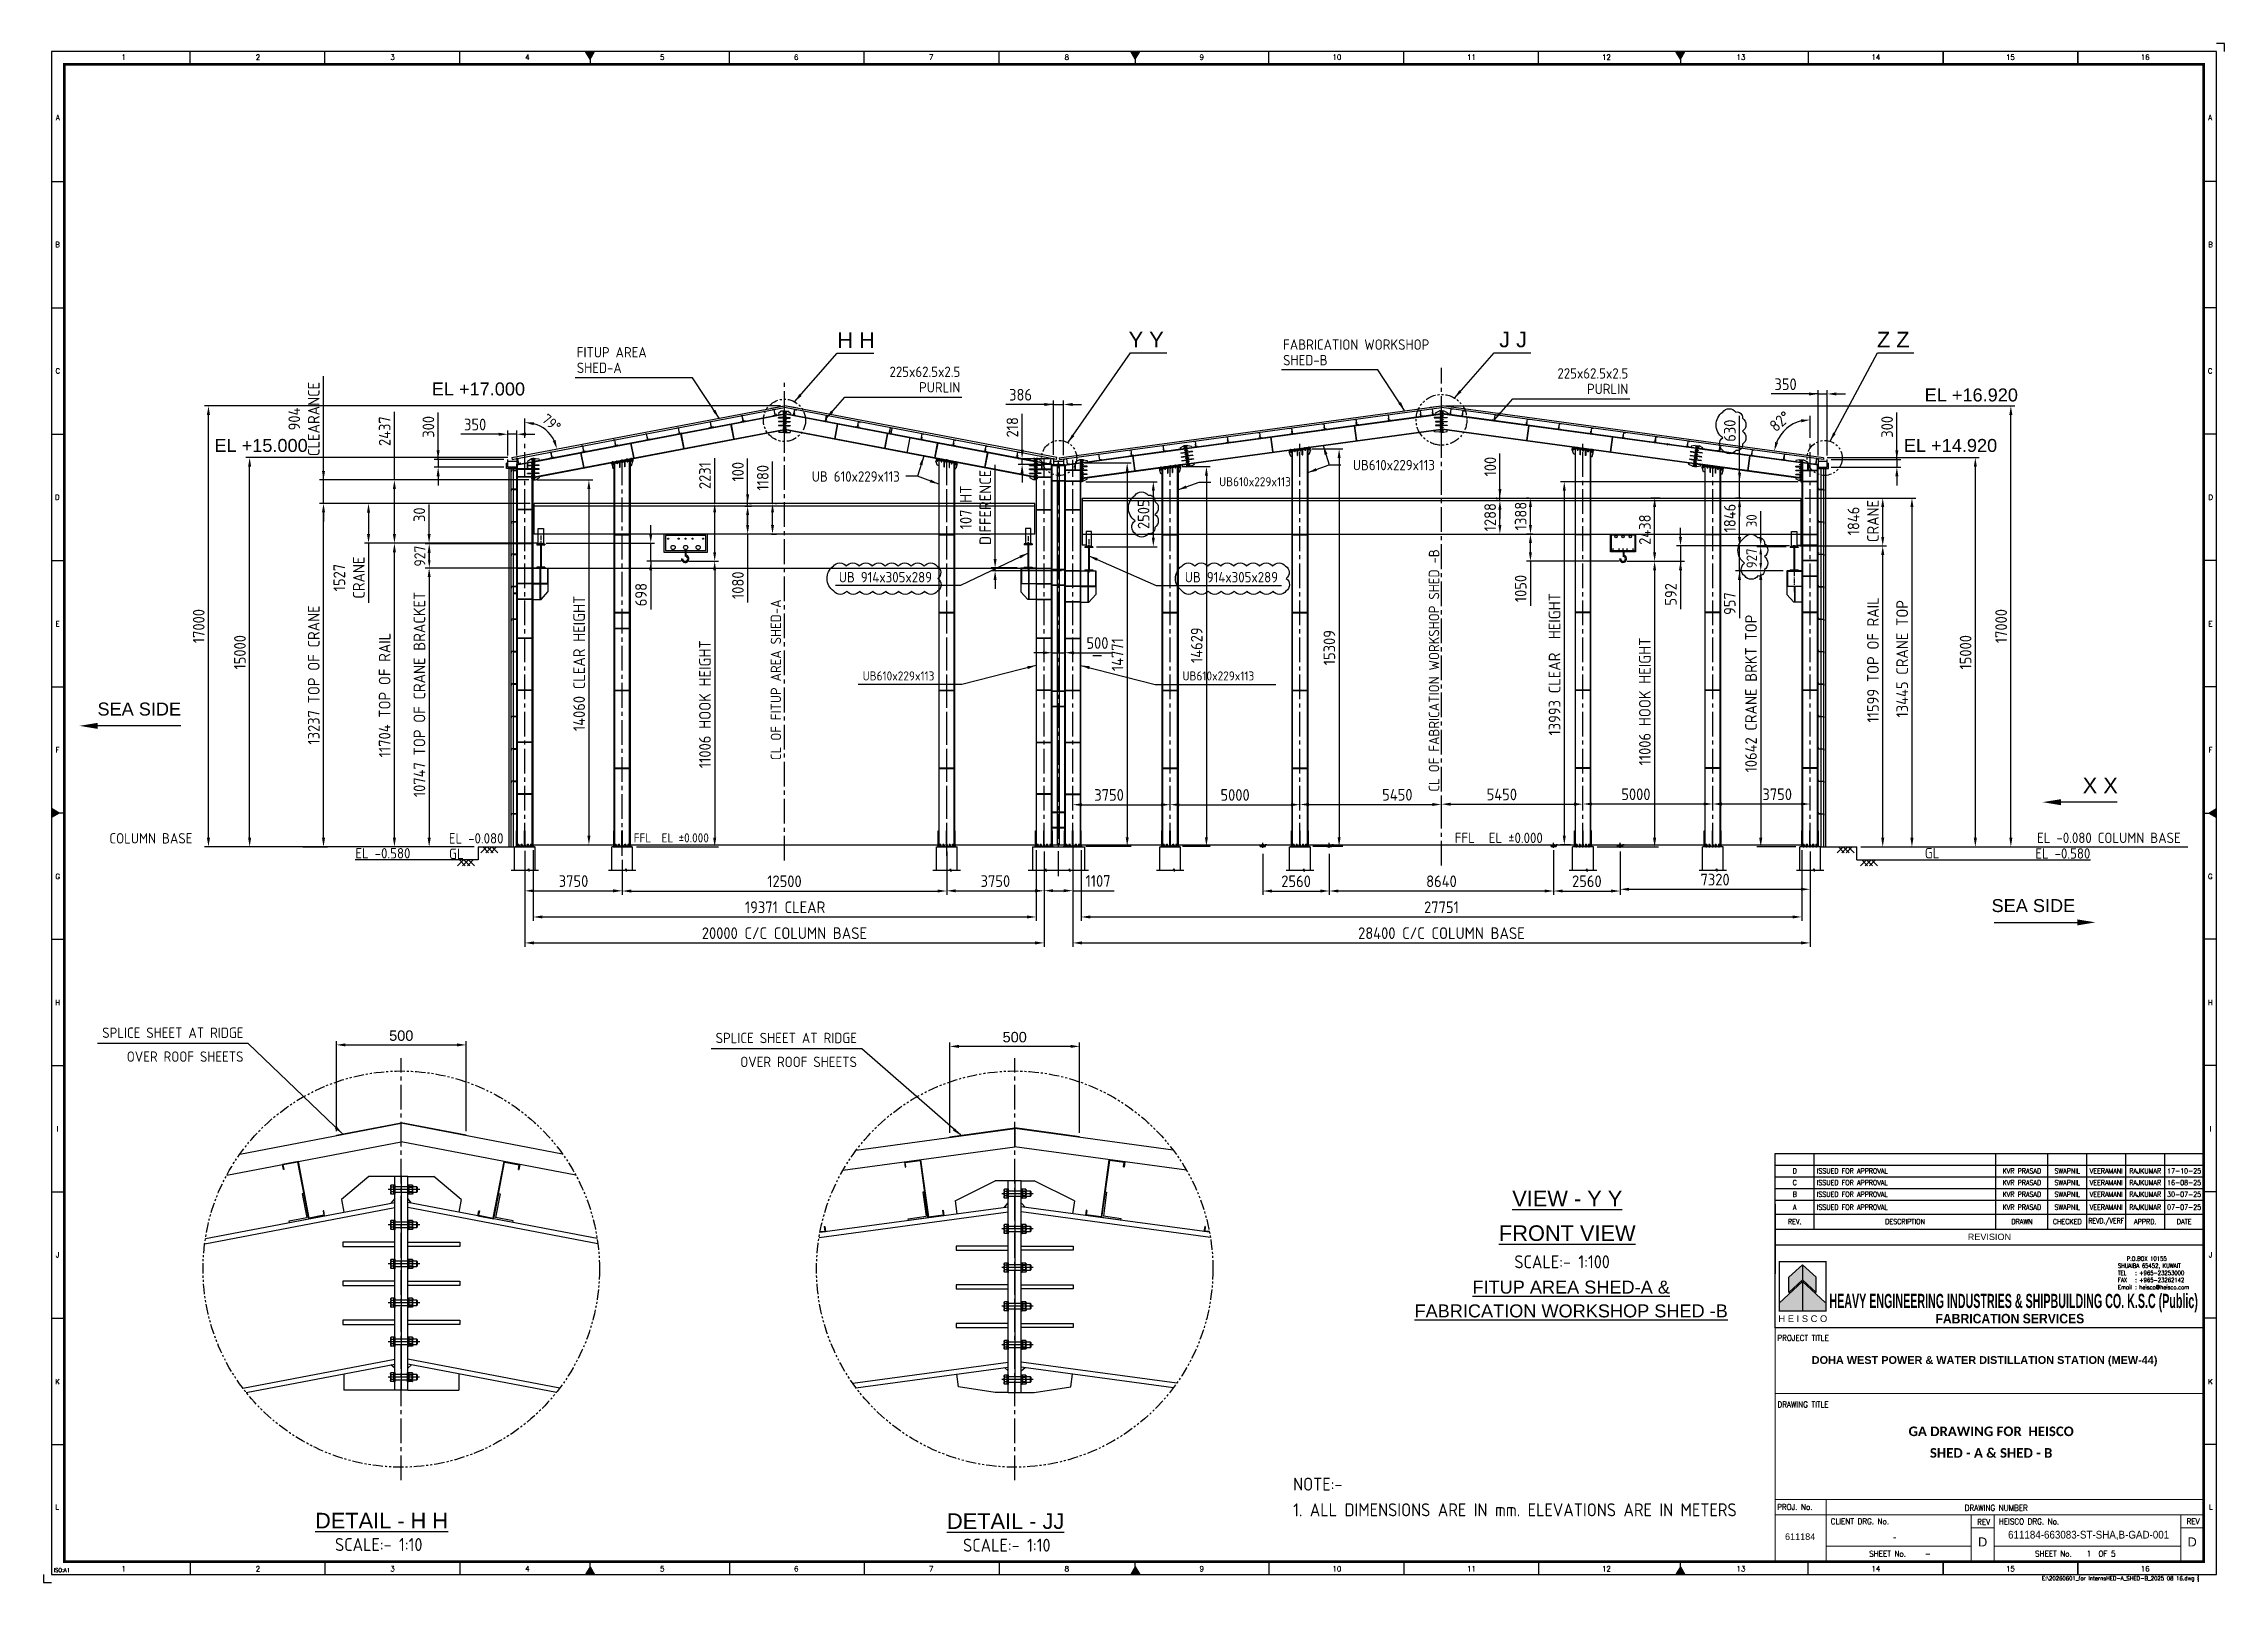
# Model space of a CAD drawing. Header units: millimetres. Extents: x -1055 to 11244, y -20673 to 2560.
# Drawn here: x -1055 to -215, y 1967 to 2560 of the extents above; entities that cross this region are included whole.
import ezdxf
from ezdxf.enums import TextEntityAlignment as Align

# ---------------------------------------------------------------- set-up
doc = ezdxf.new("R2010")
doc.units = ezdxf.units.MM
doc.linetypes.add('CENTER2', pattern=[28.575, 19.05, -3.175, 3.175, -3.175])
doc.linetypes.add('PHANTOM2', pattern=[31.75, 15.875, -3.175, 3.175, -3.175, 3.175, -3.175])
for name, color, linetype in [('BORDER', 6, 'Continuous'), ('HEISCO', 7, 'Continuous'), ('MAIN-1', 7, 'Continuous'), ('MAIN-2', 7, 'Continuous'), ('TABLE', 4, 'Continuous')]:
    doc.layers.add(name, color=color, linetype=linetype)
doc.styles.add('ACISOTS', font='isocp.shx')
doc.styles.add('arial', font='arial.ttf')
doc.styles.add('HEISCO', font='ariblk.ttf')
doc.styles.add('HEISCO.', font='arial.ttf')
doc.styles.add('LOGO', font='ROMANS.SHX')
doc.styles.add('ROMANS', font='romans.shx', dxfattribs={"width": 0.8})
doc.styles.get("Standard").update_dxf_attribs({"font": 'arial.ttf'})
doc.dimstyles.new('ISO-25', dxfattribs={"dimtxt": 4, "dimasz": 3.5, "dimexe": 1.5, "dimexo": 1.5, "dimgap": 1.5, "dimtad": 1, "dimtxsty": 'Standard', "dimcen": 0, "dimadec": 0, "dimazin": 0, "dimtfac": 1, "dimtmove": 0, "dimatfit": 3, "dimfxl": 1, "dimarcsym": 0})

msp = doc.modelspace()

# ---------------------------------------------------------------- texts
at = {"color": 130}
for s, height, p in [('EL +17.000', 5, (-905.85064, 2426.967421)), ('EL +16.920', 5, (-330.807448, 2424.65423)), ('EL +15.000', 5, (-989.559544, 2405.198342)), ('EL +14.920', 5, (-338.801081, 2405.198342)), ('SEA SIDE', 5, (-1034.620455, 2303.615309)), ('X X', 6, (-269.931462, 2274.13799)), ('SEA SIDE', 5, (-305.033629, 2227.882118))]:
    msp.add_text(s, height=height, dxfattribs=at).set_placement(p, align=Align.MIDDLE_LEFT)
at = {"color": 3, "style": 'ACISOTS'}
msp.add_text('FFL  EL %%P0.000', height=3.5, dxfattribs=at).set_placement((-828.091334, 2253.971528), align=Align.MIDDLE_LEFT)
at = {"style": 'ACISOTS'}
for s, p in [('NOTE:-', (-574.06868, 2002.431624)), ('1. ALL DIMENSIONS ARE IN mm. ELEVATIONS ARE IN METERS', (-574.06868, 1992.528152))]:
    msp.add_text(s, height=5, dxfattribs=at).set_placement(p)
at = {"color": 2, "char_height": 6, "attachment_point": 5}
for s, insert in [(' H H', (-743.574608, 2445.780877)), ('Y Y', (-630.667538, 2445.983517)), (' J J', (-490.504608, 2445.983517)), ('Z Z', (-342.900277, 2445.983517))]:
    msp.add_mtext(s, dxfattribs=dict(at, insert=insert))
at = {"color": 3, "style": 'ACISOTS'}
for s, insert, char_height, attachment_point in [('FABRICATION WORKSHOP', (-577.920191, 2442.058343), 4, 7), ('SHED-A', (-849.981573, 2433.099405), 4, 7), ('FITUP AREA', (-849.981573, 2439.094839), 4, 7), ('SHED-B', (-577.920191, 2436.062909), 4, 7), ('225x62.5x2.5', (-702.266118, 2431.587491), 4, 9), ('PURLIN', (-702.266118, 2425.592057), 4, 9), ('225x62.5x2.5', (-444.985868, 2430.973849), 4, 9), ('PURLIN', (-444.985868, 2424.978415), 4, 9), ('UB 610x229x113', (-759.458582, 2395.23253), 4, 1), ('UB610x229x113', (-519.464287, 2399.636415), 4, 3), ('UB610x229x113', (-574.92738, 2392.968606), 3.5, 3), ('UB 914x305x289', (-713.146196, 2356.431448), 4, 3), ('UB 914x305x289', (-615.776674, 2356.431448), 4, 1), ('{\\H0.875x;UB610x229x113}', (-712.240124, 2318.126385), 4, 3), ('{\\H0.875x;UB610x229x113}', (-616.682745, 2318.126385), 4, 1), ('COLUMN BASE', (-1030.000027, 2251.7896), 4, 7), ('EL -0.080', (-899.27539, 2251.7896), 4, 7), ('EL %%P0.000', (-477.890668, 2251.973275), 4, 9), ('EL -0.080 COLUMN BASE', (-232.20212, 2251.973275), 4, 9), ('EL -0.580', (-935.277351, 2246.033459), 4, 7), ('GL', (-899.197065, 2245.840684), 4, 7), ('GL', (-325.11801, 2246.084212), 4, 9), ('EL -0.580', (-266.996298, 2245.976939), 4, 9), ('SPLICE SHEET AT RIDGE', (-978.381246, 2176.878594), 4, 9), ('SPLICE SHEET AT RIDGE', (-742.09173, 2174.850001), 4, 9), ('OVER ROOF SHEETS', (-978.381246, 2167.677743), 4, 9), ('OVER ROOF SHEETS', (-742.09173, 2165.64915), 4, 9), ('SCALE:- 1:10', (-926.282976, 1981.644494), 5, 5), ('SCALE:- 1:10', (-684.36383, 1981.395043), 5, 5)]:
    msp.add_mtext(s, dxfattribs=dict(at, insert=insert, char_height=char_height, attachment_point=attachment_point))
at = {"color": 3, "char_height": 4, "attachment_point": 5, "rotation": 90, "style": 'ACISOTS'}
for s, insert in [('CL OF FABRICATION WORKSHOP SHED -B', (-519.792641, 2318.499016)), ('CL OF FITUP AREA SHED-A', (-773.275979, 2314.881812))]:
    msp.add_mtext(s, dxfattribs=dict(at, insert=insert))
at = {"style": 'ACISOTS'}
for s, insert, char_height, attachment_point in [('FFL', (-504.048264, 2251.973275), 4, 9), ('SCALE:- 1:100', (-470.470501, 2090.6023), 5, 5)]:
    msp.add_mtext(s, dxfattribs=dict(at, insert=insert, char_height=char_height, attachment_point=attachment_point))
at = {"attachment_point": 5}
for s, insert, char_height in [('{\\LVIEW - Y Y}', (-468.465758, 2114.99516), 6), ('{\\L\\PFRONT VIEW}', (-468.465758, 2106.616475), 6), ('{\\LFITUP AREA SHED-A &}', (-466.968981, 2080.819293), 5), ('{\\LFABRICATION WORKSHOP SHED -B}', (-466.968981, 2071.654944), 5)]:
    msp.add_mtext(s, dxfattribs=dict(at, insert=insert, char_height=char_height))
at = {"color": 3, "char_height": 6, "attachment_point": 5}
for s, insert in [('{\\LDETAIL - H H}', (-925.185193, 1990.869075)), ('{\\LDETAIL - JJ}', (-684.806978, 1990.619624))]:
    msp.add_mtext(s, dxfattribs=dict(at, insert=insert))
at = {"layer": 'BORDER', "color": 3, "style": 'ROMANS', "width": 0.9}
for s, p in [('PROJECT TITLE', (-387.523851, 2060.139855)), ('DRAWING TITLE', (-387.496826, 2034.514283)), ('PROJ. No.', (-387.619426, 1994.997378)), ('CLIENT DRG. No.', (-366.987634, 1989.452107)), ('DRAWING NUMBER', (-315.370054, 1994.649094)), ('HEISCO DRG. No.', (-302.232646, 1989.432348)), ('SHEET No.    -', (-352.161174, 1976.980346)), ('SHEET No.   1  OF 5', (-288.275031, 1976.980346))]:
    msp.add_text(s, height=2.25, dxfattribs=at).set_placement(p)
for p in [(-308.08432, 1989.226289), (-227.3881, 1989.43745)]:
    msp.add_text('REV', height=2.25, dxfattribs=at).set_placement(p, align=Align.CENTER)
at = {"layer": 'BORDER', "color": 7, "style": 'arial'}
for s, insert, char_height, width, attachment_point in [('{\\fArial|b1|i0|c0|p34;DOHA WEST POWER & WATER DISTILLATION STATION (MEW-44)}', (-307.720485, 2052.299289), 3, 163.24464911, 5), ('{\\fCalibri|b1|i0|c0|p2;\\H1.2308x;GA DRAWING FOR  HEISCO}', (-305.211853, 2025.256011), 3, 163.24464911, 5), ('{\\fCalibri|b1|i0|c0|p2;\\H1.2308x;SHED - A & SHED - B}', (-305.211853, 2016.936738), 3, 163.24464911, 5), ('611184', (-378.766607, 1985.946505), 2.5, 24.94987634, 2), ('-', (-342.400129, 1986.053937), 3, 47.48534094, 2), ('D', (-308.460926, 1982.643925), 3.5, 6.29727831, 5), ('{\\W0.9;611184-663083-ST-SHA,B-GAD-001}', (-267.656888, 1986.948107), 3, 43.61317739, 2), ('D', (-227.764705, 1982.643925), 3.5, 8.40928889, 5)]:
    msp.add_mtext(s, dxfattribs=dict(at, insert=insert, char_height=char_height, width=width, attachment_point=attachment_point))

# ---------------------------------------------------------------- blocks, each defined once
blk = doc.blocks.new('*D27957')
at = {"color": 0, "lineweight": -2}
for p, q in [((-870, 2248.99), (-870, 2211.99)), ((-670, 2248.71), (-670, 2211.99)), ((-866.5, 2213.49), (-673.5, 2213.49))]:
    blk.add_line(p, q, dxfattribs=at)
at = {"color": 0}
for points in [[(-866.5, 2214.08), (-866.5, 2212.91), (-870, 2213.49)], [(-673.5, 2212.91), (-673.5, 2214.08), (-670, 2213.49)]]:
    blk.add_solid(points, dxfattribs=at)
at = {"layer": 'Defpoints', "color": 0}
for p in [(-870, 2250.49), (-670, 2250.21), (-670, 2213.49)]:
    blk.add_point(p, dxfattribs=at)
at = {"color": 0, "insert": (-770, 2217.24), "char_height": 4.5, "attachment_point": 5, "style": 'ACISOTS'}
blk.add_mtext('20000 C/C COLUMN BASE', dxfattribs=at)
blk = doc.blocks.new('*D27958')
at = {"color": 0, "lineweight": -2}
for p, q in [((-771.5, 2420.49), (-993.36, 2420.49)), ((-991.86, 2253.99), (-991.86, 2416.99)), ((-889.5, 2250.49), (-993.36, 2250.49))]:
    blk.add_line(p, q, dxfattribs=at)
at = {"color": 0}
for points in [[(-991.28, 2416.99), (-992.45, 2416.99), (-991.86, 2420.49)], [(-992.45, 2253.99), (-991.28, 2253.99), (-991.86, 2250.49)]]:
    blk.add_solid(points, dxfattribs=at)
at = {"layer": 'Defpoints', "color": 0}
for p in [(-991.86, 2420.49), (-770, 2420.49), (-888, 2250.49)]:
    blk.add_point(p, dxfattribs=at)
at = {"color": 0, "insert": (-995.61, 2335.58), "char_height": 4.5, "attachment_point": 5, "rotation": 90, "style": 'ACISOTS'}
blk.add_mtext('17000', dxfattribs=at)
blk = doc.blocks.new('*D27959')
at = {"color": 0, "lineweight": -2}
for p, q in [((-862.6, 2357.96), (-908.35, 2357.96)), ((-906.85, 2354.46), (-906.85, 2253.99)), ((-889.5, 2250.49), (-908.35, 2250.49))]:
    blk.add_line(p, q, dxfattribs=at)
at = {"color": 0}
for points in [[(-906.27, 2354.46), (-907.43, 2354.46), (-906.85, 2357.96)], [(-907.43, 2253.99), (-906.27, 2253.99), (-906.85, 2250.49)]]:
    blk.add_solid(points, dxfattribs=at)
at = {"layer": 'Defpoints', "color": 0}
for p in [(-861.1, 2357.96), (-906.85, 2250.49), (-888, 2250.49)]:
    blk.add_point(p, dxfattribs=at)
at = {"color": 0, "insert": (-910.6, 2309.25), "char_height": 4.5, "attachment_point": 5, "rotation": 90, "style": 'ACISOTS'}
blk.add_mtext('10747 TOP OF CRANE BRACKET', dxfattribs=at)
blk = doc.blocks.new('*D27960')
at = {"color": 0, "lineweight": -2}
for p, q in [((-806.77, 2360.55), (-795.37, 2360.55)), ((-796.87, 2357.05), (-796.87, 2253.99)), ((-827, 2250.49), (-795.37, 2250.49))]:
    blk.add_line(p, q, dxfattribs=at)
at = {"color": 0}
for points in [[(-796.29, 2357.05), (-797.45, 2357.05), (-796.87, 2360.55)], [(-797.45, 2253.99), (-796.29, 2253.99), (-796.87, 2250.49)]]:
    blk.add_solid(points, dxfattribs=at)
at = {"layer": 'Defpoints', "color": 0}
for p in [(-808.27, 2360.55), (-828.5, 2250.49), (-796.87, 2250.49)]:
    blk.add_point(p, dxfattribs=at)
at = {"color": 0, "insert": (-800.63, 2305.49), "char_height": 4.5, "attachment_point": 5, "rotation": 90, "style": 'ACISOTS'}
blk.add_mtext('11006 HOOK HEIGHT', dxfattribs=at)
blk = doc.blocks.new('*D27961')
at = {"color": 0, "lineweight": -2}
for p, q in [((-866.74, 2249.24), (-866.74, 2221.99)), ((-673.03, 2249.24), (-673.03, 2221.99)), ((-863.24, 2223.49), (-676.53, 2223.49))]:
    blk.add_line(p, q, dxfattribs=at)
at = {"color": 0}
for points in [[(-863.24, 2224.08), (-863.24, 2222.91), (-866.74, 2223.49)], [(-676.53, 2222.91), (-676.53, 2224.08), (-673.03, 2223.49)]]:
    blk.add_solid(points, dxfattribs=at)
at = {"layer": 'Defpoints', "color": 0}
for p in [(-866.74, 2250.74), (-673.03, 2250.74), (-673.03, 2223.49)]:
    blk.add_point(p, dxfattribs=at)
at = {"color": 0, "insert": (-769.75, 2227.24), "char_height": 4.5, "attachment_point": 5, "style": 'ACISOTS'}
blk.add_mtext('19371 CLEAR', dxfattribs=at)
blk = doc.blocks.new('A$7E962F10107A')
for p, q in [((60, 2.5), (60, 225)), ((60, 225), (122.5, 225)), ((62.5, 0), (62.5, 222.5)), ((62.5, 222.5), (120, 222.5)), ((120, 205), (120, 222.5)), ((120, 205), (122.5, 205)), ((122.5, 205), (122.5, 225)), ((0, 0), (0, 20)), ((0, 20), (2.5, 20)), ((0, 0), (62.5, 0)), ((2.5, 20), (2.5, 2.5)), ((2.5, 2.5), (60, 2.5))]:
    blk.add_line(p, q)
blk = doc.blocks.new('*D27962')
at = {"color": 0, "lineweight": -2}
blk.add_line((-870, 2408.12), (-870, 2415.57), dxfattribs=at)
blk.add_arc((-870, 2401.45), 12.62, 26.71865, 74.06204, dxfattribs=at)
at = {"color": 0}
for points in [[(-866.45, 2414.17), (-866.61, 2413.01), (-870, 2414.07)], [(-859.27, 2406.94), (-858.17, 2407.31), (-857.6, 2403.81)]]:
    blk.add_solid(points, dxfattribs=at)
at = {"layer": 'Defpoints', "color": 0}
for p in [(-770, 2420.49), (-870, 2406.62), (-859.94, 2409.08), (-875.03, 2400.49), (-870, 2250.21)]:
    blk.add_point(p, dxfattribs=at)
at = {"color": 0, "insert": (-859.72, 2413.87), "char_height": 4, "attachment_point": 5, "rotation": 320.39034, "style": 'ACISOTS'}
blk.add_mtext('79%%d', dxfattribs=at)
blk = doc.blocks.new('A$7E96312C93C9')
at = {"layer": 'MAIN-1'}
for p, q in [((1, 46), (0, 44)), ((0, 44), (0, 23)), ((0, 23), (0, 2)), ((1, 0), (0, 2)), ((2, 46), (1, 46)), ((1, 46), (1, 46)), ((1, 46), (1, 46)), ((1, 46), (1, 46)), ((1, 46), (1, 46)), ((1, 46), (1, 46)), ((1, 46), (1, 46)), ((1, 42), (2, 43)), ((1, 41), (1, 42)), ((1, 40), (1, 41)), ((1, 38), (1, 40)), ((1, 37), (1, 38)), ((1, 36), (1, 37)), ((1, 35), (1, 36)), ((1, 34), (1, 35)), ((1, 33), (1, 34)), ((1, 32), (1, 33)), ((1, 31), (1, 32)), ((1, 29), (1, 31)), ((1, 28), (1, 29)), ((1, 27), (1, 28)), ((2, 26), (1, 27)), ((1, 19), (2, 20)), ((1, 18), (1, 19)), ((1, 17), (1, 18)), ((1, 15), (1, 17)), ((1, 14), (1, 15)), ((1, 13), (1, 14)), ((1, 12), (1, 13)), ((1, 11), (1, 12)), ((1, 10), (1, 11)), ((1, 9), (1, 10)), ((1, 8), (1, 9)), ((1, 6), (1, 8)), ((1, 5), (1, 6)), ((1, 4), (1, 5)), ((2, 3), (1, 4)), ((1, 0), (1, 0)), ((1, 0), (1, 0)), ((1, 0), (1, 0)), ((1, 0), (1, 0)), ((1, 0), (1, 0)), ((1, 0), (1, 0)), ((1, 0), (2, 0)), ((2, 45), (2, 46)), ((2, 46), (2, 46)), ((2, 46), (2, 46)), ((2, 46), (22, 46)), ((2, 43), (2, 45)), ((2, 24), (2, 26)), ((2, 23), (2, 24)), ((2, 23), (22, 23)), ((2, 22), (2, 23)), ((2, 20), (2, 22)), ((2, 1), (2, 3)), ((2, 0), (2, 1)), ((2, 0), (22, 0)), ((2, 0), (2, 0)), ((2, 0), (2, 0)), ((23, 46), (22, 46)), ((22, 46), (22, 46)), ((22, 46), (22, 46)), ((22, 46), (22, 45)), ((22, 45), (22, 43)), ((22, 43), (23, 42)), ((23, 27), (22, 26)), ((22, 26), (22, 24)), ((22, 24), (22, 23)), ((22, 23), (22, 22)), ((22, 22), (22, 20)), ((22, 20), (23, 19)), ((23, 4), (22, 3)), ((22, 3), (22, 1)), ((22, 1), (22, 0)), ((22, 0), (22, 0)), ((22, 0), (22, 0)), ((22, 0), (23, 0)), ((23, 46), (23, 46)), ((23, 46), (23, 46)), ((23, 46), (23, 46)), ((23, 46), (23, 46)), ((23, 46), (23, 46)), ((23, 46), (23, 46)), ((24, 44), (23, 46)), ((23, 42), (23, 41)), ((23, 41), (23, 40)), ((23, 40), (23, 38)), ((23, 38), (23, 37)), ((23, 37), (23, 36)), ((23, 36), (23, 35)), ((23, 35), (23, 34)), ((23, 34), (23, 33)), ((23, 33), (23, 32)), ((23, 32), (23, 31)), ((23, 31), (23, 29)), ((23, 29), (23, 28)), ((23, 28), (23, 27)), ((23, 19), (23, 18)), ((23, 18), (23, 17)), ((23, 17), (23, 15)), ((23, 15), (23, 14)), ((23, 14), (23, 13)), ((23, 13), (23, 12)), ((23, 12), (23, 11)), ((23, 11), (23, 10)), ((23, 10), (23, 9)), ((23, 9), (23, 8)), ((23, 8), (23, 6)), ((23, 6), (23, 5)), ((23, 5), (23, 4)), ((24, 2), (23, 0)), ((23, 0), (23, 0)), ((23, 0), (23, 0)), ((23, 0), (23, 0)), ((23, 0), (23, 0)), ((23, 0), (23, 0)), ((23, 0), (23, 0)), ((24, 23), (24, 44)), ((24, 2), (24, 23))]:
    blk.add_line(p, q, dxfattribs=at)
at = {"layer": 'MAIN-2'}
for p, q in [((2, 36), (0, 38)), ((0, 8), (2, 10)), ((2, 43), (1, 42)), ((1, 42), (1, 41)), ((1, 41), (1, 40)), ((1, 40), (1, 38)), ((1, 38), (1, 37)), ((1, 37), (1, 36)), ((1, 36), (1, 35)), ((1, 35), (1, 34)), ((1, 34), (1, 33)), ((1, 33), (1, 32)), ((1, 32), (1, 31)), ((1, 31), (1, 29)), ((1, 29), (1, 28)), ((1, 28), (1, 27)), ((1, 27), (2, 26)), ((2, 20), (1, 19)), ((1, 19), (1, 18)), ((1, 18), (1, 17)), ((1, 17), (1, 15)), ((1, 15), (1, 14)), ((1, 14), (1, 13)), ((1, 13), (1, 12)), ((1, 12), (1, 11)), ((1, 11), (1, 10)), ((1, 10), (1, 9)), ((1, 9), (1, 8)), ((1, 8), (1, 6)), ((1, 6), (1, 5)), ((1, 5), (1, 4)), ((1, 4), (2, 3)), ((2, 46), (2, 45)), ((2, 45), (2, 43)), ((2, 23), (2, 36)), ((22, 36), (2, 36)), ((2, 26), (2, 24)), ((2, 24), (2, 23)), ((2, 23), (2, 22)), ((2, 10), (2, 23)), ((2, 23), (22, 23)), ((2, 22), (2, 20)), ((22, 10), (2, 10)), ((2, 3), (2, 1)), ((2, 1), (2, 0)), ((22, 45), (22, 46)), ((22, 43), (22, 45)), ((23, 42), (22, 43)), ((24, 38), (22, 36)), ((22, 23), (22, 36)), ((22, 26), (23, 27)), ((22, 24), (22, 26)), ((22, 23), (22, 24)), ((22, 22), (22, 23)), ((22, 10), (22, 23)), ((22, 20), (22, 22)), ((23, 19), (22, 20)), ((22, 10), (24, 8)), ((22, 3), (23, 4)), ((22, 1), (22, 3)), ((22, 0), (22, 1)), ((23, 41), (23, 42)), ((23, 40), (23, 41)), ((23, 38), (23, 40)), ((23, 37), (23, 38)), ((23, 36), (23, 37)), ((23, 35), (23, 36)), ((23, 34), (23, 35)), ((23, 33), (23, 34)), ((23, 32), (23, 33)), ((23, 31), (23, 32)), ((23, 29), (23, 31)), ((23, 28), (23, 29)), ((23, 27), (23, 28)), ((23, 18), (23, 19)), ((23, 17), (23, 18)), ((23, 15), (23, 17)), ((23, 14), (23, 15)), ((23, 13), (23, 14)), ((23, 12), (23, 13)), ((23, 11), (23, 12)), ((23, 10), (23, 11)), ((23, 9), (23, 10)), ((23, 8), (23, 9)), ((23, 6), (23, 8)), ((23, 5), (23, 6)), ((23, 4), (23, 5))]:
    blk.add_line(p, q, dxfattribs=at)
blk = doc.blocks.new('*D27963')
at = {"color": 0, "lineweight": -2}
for p, q in [((-655.7, 2249.24), (-655.7, 2221.99)), ((-378.18, 2249.24), (-378.18, 2221.99)), ((-652.2, 2223.49), (-381.68, 2223.49))]:
    blk.add_line(p, q, dxfattribs=at)
at = {"color": 0}
for points in [[(-652.2, 2224.08), (-652.2, 2222.91), (-655.7, 2223.49)], [(-381.68, 2222.91), (-381.68, 2224.08), (-378.18, 2223.49)]]:
    blk.add_solid(points, dxfattribs=at)
at = {"layer": 'Defpoints', "color": 0}
for p in [(-655.7, 2250.74), (-378.18, 2250.74), (-378.18, 2223.49)]:
    blk.add_point(p, dxfattribs=at)
at = {"color": 0, "insert": (-516.93, 2227.24), "char_height": 4.5, "attachment_point": 5, "style": 'ACISOTS'}
blk.add_mtext('27751', dxfattribs=at)
blk = doc.blocks.new('*D27964')
at = {"color": 0, "lineweight": -2}
for p, q in [((-658.93, 2248.71), (-658.93, 2211.99)), ((-374.93, 2248.71), (-374.93, 2211.99)), ((-655.43, 2213.49), (-378.43, 2213.49))]:
    blk.add_line(p, q, dxfattribs=at)
at = {"color": 0}
for points in [[(-655.43, 2214.08), (-655.43, 2212.91), (-658.93, 2213.49)], [(-378.43, 2212.91), (-378.43, 2214.08), (-374.93, 2213.49)]]:
    blk.add_solid(points, dxfattribs=at)
at = {"layer": 'Defpoints', "color": 0}
for p in [(-658.93, 2250.21), (-374.93, 2250.21), (-374.93, 2213.49)]:
    blk.add_point(p, dxfattribs=at)
at = {"color": 0, "insert": (-516.93, 2217.24), "char_height": 4.5, "attachment_point": 5, "style": 'ACISOTS'}
blk.add_mtext('28400 C/C COLUMN BASE', dxfattribs=at)
blk = doc.blocks.new('*D27965')
at = {"color": 0, "lineweight": -2}
for p, q in [((-571.43, 2266.87), (-571.43, 2268.33)), ((-516.93, 2265.06), (-516.93, 2268.33)), ((-567.93, 2266.83), (-520.43, 2266.83))]:
    blk.add_line(p, q, dxfattribs=at)
at = {"color": 0}
for points in [[(-567.93, 2267.42), (-567.93, 2266.25), (-571.43, 2266.83)], [(-520.43, 2266.25), (-520.43, 2267.42), (-516.93, 2266.83)]]:
    blk.add_solid(points, dxfattribs=at)
at = {"layer": 'Defpoints', "color": 0}
for p in [(-571.43, 2265.37), (-516.93, 2266.83), (-516.93, 2263.56)]:
    blk.add_point(p, dxfattribs=at)
at = {"color": 0, "insert": (-533.93, 2270.58), "char_height": 4.5, "attachment_point": 5, "style": 'ACISOTS'}
blk.add_mtext('5450', dxfattribs=at)
blk = doc.blocks.new('A$7E964C333BE')
for p, q in [((0, 0), (0, 1.5)), ((0, 1.5), (2, 1.5)), ((0, 0), (0.12, 0)), ((2, 1.38), (0.12, 1.38)), ((0.12, 0), (0.12, 1.38)), ((2, 1.5), (2, 1.38))]:
    blk.add_line(p, q)
blk = doc.blocks.new('*D27966')
at = {"color": 0, "lineweight": -2}
for p, q in [((-832.5, 2245.49), (-832.5, 2231.99)), ((-707.5, 2248.71), (-707.5, 2231.99)), ((-829, 2233.49), (-711, 2233.49))]:
    blk.add_line(p, q, dxfattribs=at)
at = {"color": 0}
for points in [[(-829, 2234.08), (-829, 2232.91), (-832.5, 2233.49)], [(-711, 2232.91), (-711, 2234.08), (-707.5, 2233.49)]]:
    blk.add_solid(points, dxfattribs=at)
at = {"layer": 'Defpoints', "color": 0}
for p in [(-832.5, 2246.99), (-707.5, 2250.21), (-707.5, 2233.49)]:
    blk.add_point(p, dxfattribs=at)
at = {"color": 0, "insert": (-770, 2237.24), "char_height": 4.5, "attachment_point": 5, "style": 'ACISOTS'}
blk.add_mtext('12500', dxfattribs=at)
blk = doc.blocks.new('*D27967')
at = {"color": 0, "lineweight": -2}
for p, q in [((-658.93, 2266.54), (-658.93, 2268.26)), ((-621.43, 2266.7), (-621.43, 2268.26)), ((-655.43, 2266.76), (-624.93, 2266.76))]:
    blk.add_line(p, q, dxfattribs=at)
at = {"color": 0}
for points in [[(-655.43, 2267.34), (-655.43, 2266.17), (-658.93, 2266.76)], [(-624.93, 2266.17), (-624.93, 2267.34), (-621.43, 2266.76)]]:
    blk.add_solid(points, dxfattribs=at)
at = {"layer": 'Defpoints', "color": 0}
for p in [(-658.93, 2265.04), (-621.43, 2266.76), (-621.43, 2265.2)]:
    blk.add_point(p, dxfattribs=at)
at = {"color": 0, "insert": (-644.96, 2270.51), "char_height": 4.5, "attachment_point": 5, "style": 'ACISOTS'}
blk.add_mtext('3750', dxfattribs=at)
blk = doc.blocks.new('*D27968')
at = {"color": 0, "lineweight": -2}
for p, q in [((-621.43, 2267.44), (-621.43, 2268.26)), ((-571.43, 2267.62), (-571.43, 2268.26)), ((-617.93, 2266.76), (-574.93, 2266.76))]:
    blk.add_line(p, q, dxfattribs=at)
at = {"color": 0}
for points in [[(-617.93, 2267.34), (-617.93, 2266.17), (-621.43, 2266.76)], [(-574.93, 2266.17), (-574.93, 2267.34), (-571.43, 2266.76)]]:
    blk.add_solid(points, dxfattribs=at)
at = {"layer": 'Defpoints', "color": 0}
for p in [(-621.43, 2265.94), (-571.43, 2266.76), (-571.43, 2266.12)]:
    blk.add_point(p, dxfattribs=at)
at = {"color": 0, "insert": (-596.43, 2270.51), "char_height": 4.5, "attachment_point": 5, "style": 'ACISOTS'}
blk.add_mtext('5000', dxfattribs=at)
blk = doc.blocks.new('*D27969')
at = {"color": 0, "lineweight": -2}
for p, q in [((-516.93, 2264.94), (-516.93, 2268.45)), ((-462.43, 2267.4), (-462.43, 2268.45)), ((-513.43, 2266.95), (-465.93, 2266.95))]:
    blk.add_line(p, q, dxfattribs=at)
at = {"color": 0}
for points in [[(-513.43, 2267.53), (-513.43, 2266.36), (-516.93, 2266.95)], [(-465.93, 2266.36), (-465.93, 2267.53), (-462.43, 2266.95)]]:
    blk.add_solid(points, dxfattribs=at)
at = {"layer": 'Defpoints', "color": 0}
for p in [(-516.93, 2263.44), (-462.43, 2266.95), (-462.43, 2265.9)]:
    blk.add_point(p, dxfattribs=at)
at = {"color": 0, "insert": (-493.68, 2270.7), "char_height": 4.5, "attachment_point": 5, "style": 'ACISOTS'}
blk.add_mtext('5450', dxfattribs=at)
blk = doc.blocks.new('*D27970')
at = {"color": 0, "lineweight": -2}
for p, q in [((-412.43, 2267.08), (-412.43, 2268.52)), ((-374.93, 2267.24), (-374.93, 2268.52)), ((-378.43, 2267.02), (-408.93, 2267.02))]:
    blk.add_line(p, q, dxfattribs=at)
at = {"color": 0}
for points in [[(-408.93, 2267.61), (-408.93, 2266.44), (-412.43, 2267.02)], [(-378.43, 2266.44), (-378.43, 2267.61), (-374.93, 2267.02)]]:
    blk.add_solid(points, dxfattribs=at)
at = {"layer": 'Defpoints', "color": 0}
for p in [(-412.43, 2267.02), (-412.43, 2265.58), (-374.93, 2265.74)]:
    blk.add_point(p, dxfattribs=at)
at = {"color": 0, "insert": (-387.6, 2270.77), "char_height": 4.5, "attachment_point": 5, "style": 'ACISOTS'}
blk.add_mtext('3750', dxfattribs=at)
blk = doc.blocks.new('*D27971')
at = {"color": 0, "lineweight": -2}
for p, q in [((-462.43, 2267.11), (-462.43, 2268.52)), ((-412.43, 2267.13), (-412.43, 2268.52)), ((-415.93, 2267.02), (-458.93, 2267.02))]:
    blk.add_line(p, q, dxfattribs=at)
at = {"color": 0}
for points in [[(-458.93, 2267.61), (-458.93, 2266.44), (-462.43, 2267.02)], [(-415.93, 2266.44), (-415.93, 2267.61), (-412.43, 2267.02)]]:
    blk.add_solid(points, dxfattribs=at)
at = {"layer": 'Defpoints', "color": 0}
for p in [(-462.43, 2267.02), (-462.43, 2265.61), (-412.43, 2265.63)]:
    blk.add_point(p, dxfattribs=at)
at = {"color": 0, "insert": (-442.04, 2270.77), "char_height": 4.5, "attachment_point": 5, "style": 'ACISOTS'}
blk.add_mtext('5000', dxfattribs=at)
blk = doc.blocks.new('*D27972')
at = {"color": 0, "lineweight": -2}
for p, q in [((-473.73, 2249.19), (-473.73, 2231.99)), ((-448.13, 2247.88), (-448.13, 2231.99)), ((-470.23, 2233.49), (-451.63, 2233.49))]:
    blk.add_line(p, q, dxfattribs=at)
at = {"color": 0}
for points in [[(-470.23, 2234.08), (-470.23, 2232.91), (-473.73, 2233.49)], [(-451.63, 2232.91), (-451.63, 2234.08), (-448.13, 2233.49)]]:
    blk.add_solid(points, dxfattribs=at)
at = {"layer": 'Defpoints', "color": 0}
for p in [(-473.73, 2250.69), (-448.13, 2249.38), (-448.13, 2233.49)]:
    blk.add_point(p, dxfattribs=at)
at = {"color": 0, "insert": (-460.93, 2237.24), "char_height": 4.5, "attachment_point": 5, "style": 'ACISOTS'}
blk.add_mtext('2560', dxfattribs=at)
blk = doc.blocks.new('*D27973')
at = {"color": 0, "lineweight": -2}
for p, q in [((-560.13, 2247.88), (-560.13, 2231.99)), ((-473.73, 2247.88), (-473.73, 2231.99)), ((-477.23, 2233.49), (-556.63, 2233.49))]:
    blk.add_line(p, q, dxfattribs=at)
at = {"color": 0}
for points in [[(-556.63, 2234.08), (-556.63, 2232.91), (-560.13, 2233.49)], [(-477.23, 2232.91), (-477.23, 2234.08), (-473.73, 2233.49)]]:
    blk.add_solid(points, dxfattribs=at)
at = {"layer": 'Defpoints', "color": 0}
for p in [(-560.13, 2249.38), (-473.73, 2249.38), (-560.13, 2233.49)]:
    blk.add_point(p, dxfattribs=at)
at = {"color": 0, "insert": (-516.93, 2237.24), "char_height": 4.5, "attachment_point": 5, "style": 'ACISOTS'}
blk.add_mtext('8640', dxfattribs=at)
blk = doc.blocks.new('*D27974')
at = {"color": 0, "lineweight": -2}
for p, q in [((-585.73, 2247.88), (-585.73, 2231.99)), ((-560.13, 2247.88), (-560.13, 2231.99)), ((-582.23, 2233.49), (-563.63, 2233.49))]:
    blk.add_line(p, q, dxfattribs=at)
at = {"color": 0}
for points in [[(-582.23, 2234.08), (-582.23, 2232.91), (-585.73, 2233.49)], [(-563.63, 2232.91), (-563.63, 2234.08), (-560.13, 2233.49)]]:
    blk.add_solid(points, dxfattribs=at)
at = {"layer": 'Defpoints', "color": 0}
for p in [(-585.73, 2249.38), (-560.13, 2249.38), (-560.13, 2233.49)]:
    blk.add_point(p, dxfattribs=at)
at = {"color": 0, "insert": (-572.93, 2237.24), "char_height": 4.5, "attachment_point": 5, "style": 'ACISOTS'}
blk.add_mtext('2560', dxfattribs=at)
blk = doc.blocks.new('*D27975')
at = {"color": 0, "lineweight": -2}
for p, q in [((-445.46, 2360.56), (-433.33, 2360.56)), ((-434.83, 2357.06), (-434.83, 2253.99)), ((-456.93, 2250.49), (-433.33, 2250.49))]:
    blk.add_line(p, q, dxfattribs=at)
at = {"color": 0}
for points in [[(-434.25, 2357.06), (-435.41, 2357.06), (-434.83, 2360.56)], [(-435.41, 2253.99), (-434.25, 2253.99), (-434.83, 2250.49)]]:
    blk.add_solid(points, dxfattribs=at)
at = {"layer": 'Defpoints', "color": 0}
for p in [(-446.96, 2360.56), (-458.43, 2250.49), (-434.83, 2250.49)]:
    blk.add_point(p, dxfattribs=at)
at = {"color": 0, "insert": (-438.59, 2306.53), "char_height": 4.5, "attachment_point": 5, "rotation": 90, "style": 'ACISOTS'}
blk.add_mtext('11006 HOOK HEIGHT', dxfattribs=at)
blk = doc.blocks.new('*D27976')
at = {"color": 0, "lineweight": -2}
for p, q in [((-876.53, 2400.49), (-977.5, 2400.49)), ((-976, 2253.99), (-976, 2396.99)), ((-889.5, 2250.49), (-977.5, 2250.49))]:
    blk.add_line(p, q, dxfattribs=at)
at = {"color": 0}
for points in [[(-975.42, 2396.99), (-976.59, 2396.99), (-976, 2400.49)], [(-976.59, 2253.99), (-975.42, 2253.99), (-976, 2250.49)]]:
    blk.add_solid(points, dxfattribs=at)
at = {"layer": 'Defpoints', "color": 0}
for p in [(-976, 2400.49), (-875.03, 2400.49), (-888, 2250.49)]:
    blk.add_point(p, dxfattribs=at)
at = {"color": 0, "insert": (-979.75, 2325.49), "char_height": 4.5, "attachment_point": 5, "rotation": 90, "style": 'ACISOTS'}
blk.add_mtext('15000', dxfattribs=at)
blk = doc.blocks.new('*D27977')
at = {"color": 0, "lineweight": -2}
for p, q in [((-515.43, 2420.49), (-296.1, 2420.49)), ((-297.6, 2253.99), (-297.6, 2416.99)), ((-355.43, 2250.49), (-296.1, 2250.49))]:
    blk.add_line(p, q, dxfattribs=at)
at = {"color": 0}
for points in [[(-297.02, 2416.99), (-298.19, 2416.99), (-297.6, 2420.49)], [(-298.19, 2253.99), (-297.02, 2253.99), (-297.6, 2250.49)]]:
    blk.add_solid(points, dxfattribs=at)
at = {"layer": 'Defpoints', "color": 0}
for p in [(-516.93, 2420.49), (-297.6, 2420.49), (-356.93, 2250.49)]:
    blk.add_point(p, dxfattribs=at)
at = {"color": 0, "insert": (-301.35, 2335.58), "char_height": 4.5, "attachment_point": 5, "rotation": 90, "style": 'ACISOTS'}
blk.add_mtext('17000', dxfattribs=at)
blk = doc.blocks.new('*D27978')
at = {"color": 0, "lineweight": -2}
for p, q in [((-368.39, 2400.49), (-309.79, 2400.49)), ((-311.29, 2253.99), (-311.29, 2396.99)), ((-355.43, 2250.49), (-309.79, 2250.49))]:
    blk.add_line(p, q, dxfattribs=at)
at = {"color": 0}
for points in [[(-310.7, 2396.99), (-311.87, 2396.99), (-311.29, 2400.49)], [(-311.87, 2253.99), (-310.7, 2253.99), (-311.29, 2250.49)]]:
    blk.add_solid(points, dxfattribs=at)
at = {"layer": 'Defpoints', "color": 0}
for p in [(-369.89, 2400.49), (-311.29, 2400.49), (-356.93, 2250.49)]:
    blk.add_point(p, dxfattribs=at)
at = {"color": 0, "insert": (-315.04, 2325.49), "char_height": 4.5, "attachment_point": 5, "rotation": 90, "style": 'ACISOTS'}
blk.add_mtext('15000', dxfattribs=at)
blk = doc.blocks.new('*D27979')
at = {"color": 0, "lineweight": -2}
for p, q in [((-870, 2248.71), (-870, 2232.06)), ((-832.5, 2245.49), (-832.5, 2232.06)), ((-866.5, 2233.56), (-836, 2233.56))]:
    blk.add_line(p, q, dxfattribs=at)
at = {"color": 0}
for points in [[(-866.5, 2234.15), (-866.5, 2232.98), (-870, 2233.56)], [(-836, 2232.98), (-836, 2234.15), (-832.5, 2233.56)]]:
    blk.add_solid(points, dxfattribs=at)
at = {"layer": 'Defpoints', "color": 0}
for p in [(-870, 2250.21), (-832.5, 2246.99), (-832.5, 2233.56)]:
    blk.add_point(p, dxfattribs=at)
at = {"color": 0, "insert": (-851.25, 2237.31), "char_height": 4.5, "attachment_point": 5, "style": 'ACISOTS'}
blk.add_mtext('3750', dxfattribs=at)
blk = doc.blocks.new('*D27980')
at = {"color": 0, "lineweight": -2}
for p, q in [((-707.5, 2248.71), (-707.5, 2232.06)), ((-670, 2248.71), (-670, 2232.06)), ((-704, 2233.56), (-673.5, 2233.56))]:
    blk.add_line(p, q, dxfattribs=at)
at = {"color": 0}
for points in [[(-704, 2234.15), (-704, 2232.98), (-707.5, 2233.56)], [(-673.5, 2232.98), (-673.5, 2234.15), (-670, 2233.56)]]:
    blk.add_solid(points, dxfattribs=at)
at = {"layer": 'Defpoints', "color": 0}
for p in [(-707.5, 2250.21), (-670, 2250.21), (-670, 2233.56)]:
    blk.add_point(p, dxfattribs=at)
at = {"color": 0, "insert": (-688.75, 2237.31), "char_height": 4.5, "attachment_point": 5, "style": 'ACISOTS'}
blk.add_mtext('3750', dxfattribs=at)
blk = doc.blocks.new('*D27981')
at = {"color": 0, "lineweight": -2}
for p, q in [((-670, 2248.71), (-670, 2232.12)), ((-658.93, 2248.71), (-658.93, 2232.12)), ((-666.5, 2233.62), (-662.43, 2233.62)), ((-658.93, 2233.62), (-642.98, 2233.62))]:
    blk.add_line(p, q, dxfattribs=at)
at = {"color": 0}
for points in [[(-666.5, 2234.2), (-666.5, 2233.03), (-670, 2233.62)], [(-662.43, 2233.03), (-662.43, 2234.2), (-658.93, 2233.62)]]:
    blk.add_solid(points, dxfattribs=at)
at = {"layer": 'Defpoints', "color": 0}
for p in [(-670, 2250.21), (-658.93, 2250.21), (-658.93, 2233.62)]:
    blk.add_point(p, dxfattribs=at)
at = {"color": 0, "insert": (-649.2, 2237.37), "char_height": 4.5, "attachment_point": 5, "style": 'ACISOTS'}
blk.add_mtext('1107', dxfattribs=at)
blk = doc.blocks.new('A$7E96AC101B69')
blk.add_line((0, 1.17), (21.66, 1.17))
blk.add_solid([(21.66, 0), (21.66, 2.33), (28.66, 1.17)])
blk = doc.blocks.new('A$7E96AD131B215')
blk.add_line((0, 1.17), (31.98, 1.17))
blk.add_solid([(31.98, 0), (31.98, 2.33), (38.98, 1.17)])
blk = doc.blocks.new('*D27982')
at = {"color": 0, "lineweight": -2}
blk.add_line((-374.93, 2408.12), (-374.93, 2416.6), dxfattribs=at)
blk.add_arc((-374.93, 2401.18), 13.92, 104.44129, 157.81208, dxfattribs=at)
at = {"color": 0}
for points in [[(-378.33, 2414.08), (-378.47, 2415.24), (-374.93, 2415.1)], [(-388.38, 2406.58), (-387.25, 2406.28), (-388.72, 2403.05)]]:
    blk.add_solid(points, dxfattribs=at)
at = {"layer": 'Defpoints', "color": 0}
for p in [(-516.93, 2420.49), (-381.34, 2413.53), (-374.93, 2406.62), (-369.72, 2400.47), (-374.93, 2250.21)]:
    blk.add_point(p, dxfattribs=at)
at = {"color": 0, "insert": (-386.55, 2414.49), "char_height": 4.5, "attachment_point": 5, "rotation": 41.12669, "style": 'ACISOTS'}
blk.add_mtext('82%%d', dxfattribs=at)
blk = doc.blocks.new('*D27983')
at = {"color": 0, "lineweight": -2}
for p, q in [((-866.9, 2367.23), (-908.31, 2367.23)), ((-906.81, 2360.96), (-906.81, 2364.23)), ((-878.28, 2357.96), (-908.31, 2357.96))]:
    blk.add_line(p, q, dxfattribs=at)
at = {"color": 0}
for points in [[(-906.31, 2364.23), (-907.31, 2364.23), (-906.81, 2367.23)], [(-907.31, 2360.96), (-906.31, 2360.96), (-906.81, 2357.96)]]:
    blk.add_solid(points, dxfattribs=at)
at = {"layer": 'Defpoints', "color": 0}
for p in [(-906.81, 2367.23), (-865.4, 2367.23), (-876.78, 2357.96)]:
    blk.add_point(p, dxfattribs=at)
at = {"color": 0, "insert": (-910.44, 2362.57), "char_height": 4.25, "attachment_point": 5, "rotation": 90, "style": 'ACISOTS'}
blk.add_mtext('927', dxfattribs=at)
blk = doc.blocks.new('*D27984')
at = {"color": 0, "lineweight": -2}
for p, q in [((-920.24, 2391.9), (-920.24, 2418.11)), ((-868.44, 2391.9), (-921.74, 2391.9)), ((-920.24, 2371.03), (-920.24, 2388.4)), ((-865.91, 2367.53), (-921.74, 2367.53))]:
    blk.add_line(p, q, dxfattribs=at)
at = {"color": 0}
for points in [[(-919.66, 2388.4), (-920.82, 2388.4), (-920.24, 2391.9)], [(-920.82, 2371.03), (-919.66, 2371.03), (-920.24, 2367.53)]]:
    blk.add_solid(points, dxfattribs=at)
at = {"layer": 'Defpoints', "color": 0}
for p in [(-920.24, 2391.9), (-866.94, 2391.9), (-864.41, 2367.53)]:
    blk.add_point(p, dxfattribs=at)
at = {"color": 0, "insert": (-923.99, 2410.71), "char_height": 4.5, "attachment_point": 5, "rotation": 90, "style": 'ACISOTS'}
blk.add_mtext('2437', dxfattribs=at)
blk = doc.blocks.new('A$7E9618111B23AC')
at = {"layer": 'MAIN-1'}
for p, q in [((0, 14.5), (3.6, 16)), ((0, 14.5), (0.5, 14.7)), ((0, 1.5), (0, 14.5)), ((0.5, 1.3), (0, 1.5)), ((3.6, 0), (0, 1.5)), ((0.5, 14.7), (1, 14.9)), ((1, 1.1), (0.5, 1.3)), ((1, 14.9), (1.5, 15.1)), ((1.5, 0.9), (1, 1.1)), ((1.5, 15.1), (1.9, 15.2)), ((1.9, 0.8), (1.5, 0.9)), ((1.9, 15.2), (2.4, 15.3)), ((2.4, 0.7), (1.9, 0.8)), ((2.4, 15.3), (2.8, 15.4)), ((2.8, 0.6), (2.4, 0.7)), ((2.8, 15.4), (3.3, 15.4)), ((3.3, 0.6), (2.8, 0.6)), ((3.3, 15.4), (3.7, 15.5)), ((3.7, 0.5), (3.3, 0.6)), ((31, 16), (3.6, 16)), ((3.6, 0), (31, 0)), ((3.7, 15.5), (4.1, 15.5)), ((4.1, 0.5), (3.7, 0.5)), ((4.1, 15.5), (4.5, 15.5)), ((4.5, 0.5), (4.1, 0.5)), ((4.5, 15.5), (5, 15.5)), ((5, 0.5), (4.5, 0.5)), ((5, 15.5), (5.4, 15.4)), ((5.4, 0.6), (5, 0.5)), ((5.4, 15.4), (5.8, 15.4)), ((5.8, 0.6), (5.4, 0.6)), ((5.8, 15.4), (6.3, 15.3)), ((6.3, 0.7), (5.8, 0.6)), ((6.3, 15.3), (6.7, 15.2)), ((6.7, 0.8), (6.3, 0.7)), ((6.7, 15.2), (7.2, 15.1)), ((7.2, 0.9), (6.7, 0.8)), ((7.2, 15.1), (7.7, 14.9)), ((7.7, 1.1), (7.2, 0.9)), ((7.7, 14.9), (8.1, 14.7)), ((8.1, 1.3), (7.7, 1.1)), ((8.1, 14.7), (8.7, 14.5)), ((8.7, 1.5), (8.1, 1.3)), ((8.7, 14.5), (9.7, 14.7)), ((8.7, 1.5), (8.7, 14.5)), ((9.7, 1.3), (8.7, 1.5)), ((9.7, 14.7), (10.7, 14.9)), ((10.7, 1.1), (9.7, 1.3)), ((10.7, 14.9), (11.6, 15.1)), ((11.6, 0.9), (10.7, 1.1)), ((11.6, 15.1), (12.6, 15.2)), ((12.6, 0.8), (11.6, 0.9)), ((12.6, 15.2), (13.5, 15.3)), ((13.5, 0.7), (12.6, 0.8)), ((13.5, 15.3), (14.3, 15.4)), ((14.3, 0.6), (13.5, 0.7)), ((14.3, 15.4), (15.2, 15.4)), ((15.2, 0.6), (14.3, 0.6)), ((15.2, 15.4), (16, 15.5)), ((16, 0.5), (15.2, 0.6)), ((16, 15.5), (16.9, 15.5)), ((16.9, 0.5), (16, 0.5)), ((16.9, 15.5), (17.7, 15.5)), ((17.7, 0.5), (16.9, 0.5)), ((17.7, 15.5), (18.6, 15.5)), ((18.6, 0.5), (17.7, 0.5)), ((18.6, 15.5), (19.4, 15.4)), ((19.4, 0.6), (18.6, 0.5)), ((19.4, 15.4), (20.3, 15.4)), ((20.3, 0.6), (19.4, 0.6)), ((20.3, 15.4), (21.2, 15.3)), ((21.2, 0.7), (20.3, 0.6)), ((21.2, 15.3), (22.1, 15.2)), ((22.1, 0.8), (21.2, 0.7)), ((22.1, 15.2), (23, 15.1)), ((23, 0.9), (22.1, 0.8)), ((23, 15.1), (24, 14.9)), ((24, 1.1), (23, 0.9)), ((24, 14.9), (25, 14.7)), ((25, 1.3), (24, 1.1)), ((25, 14.7), (26, 14.5)), ((26, 1.5), (25, 1.3)), ((26, 14.5), (26.5, 14.7)), ((26, 1.5), (26, 14.5)), ((26.5, 1.3), (26, 1.5)), ((26.5, 14.7), (27, 14.9)), ((27, 1.1), (26.5, 1.3)), ((27, 14.9), (27.5, 15.1)), ((27.5, 0.9), (27, 1.1)), ((27.5, 15.1), (27.9, 15.2)), ((27.9, 0.8), (27.5, 0.9)), ((27.9, 15.2), (28.4, 15.3)), ((28.4, 0.7), (27.9, 0.8)), ((28.4, 15.3), (28.8, 15.4)), ((28.8, 0.6), (28.4, 0.7)), ((28.8, 15.4), (29.2, 15.4)), ((29.2, 0.6), (28.8, 0.6)), ((29.2, 15.4), (29.7, 15.5)), ((29.7, 0.5), (29.2, 0.6)), ((29.7, 15.5), (30.1, 15.5)), ((30.1, 0.5), (29.7, 0.5)), ((30.1, 15.5), (30.5, 15.5)), ((30.5, 0.5), (30.1, 0.5)), ((30.5, 15.5), (30.9, 15.5)), ((30.9, 0.5), (30.5, 0.5)), ((30.9, 15.5), (31.4, 15.4)), ((31.4, 0.6), (30.9, 0.5)), ((31, 16), (34.6, 14.5)), ((34.6, 1.5), (31, 0)), ((31.4, 15.4), (31.8, 15.4)), ((31.8, 0.6), (31.4, 0.6)), ((31.8, 15.4), (32.2, 15.3)), ((32.2, 0.7), (31.8, 0.6)), ((32.2, 15.3), (32.7, 15.2)), ((32.7, 0.8), (32.2, 0.7)), ((32.7, 15.2), (33.2, 15.1)), ((33.2, 0.9), (32.7, 0.8)), ((33.2, 15.1), (33.6, 14.9)), ((33.6, 1.1), (33.2, 0.9)), ((33.6, 14.9), (34.1, 14.7)), ((34.1, 1.3), (33.6, 1.1)), ((34.1, 14.7), (34.6, 14.5)), ((34.6, 1.5), (34.1, 1.3)), ((34.6, 1.5), (34.6, 14.5))]:
    blk.add_line(p, q, dxfattribs=at)
at = {"layer": 'MAIN-2'}
for p, q in [((0.5, 14.7), (0, 14.5)), ((0, 1.5), (0.5, 1.3)), ((1, 14.9), (0.5, 14.7)), ((0.5, 1.3), (1, 1.1)), ((1.5, 15.1), (1, 14.9)), ((1, 1.1), (1.5, 0.9)), ((1.9, 15.2), (1.5, 15.1)), ((1.5, 0.9), (1.9, 0.8)), ((2.4, 15.3), (1.9, 15.2)), ((1.9, 0.8), (2.4, 0.7)), ((2.8, 15.4), (2.4, 15.3)), ((2.4, 0.7), (2.8, 0.6)), ((3.3, 15.4), (2.8, 15.4)), ((2.8, 0.6), (3.3, 0.6)), ((3.7, 15.5), (3.3, 15.4)), ((3.3, 0.6), (3.7, 0.5)), ((4.1, 15.5), (3.7, 15.5)), ((3.7, 0.5), (4.1, 0.5)), ((4.5, 15.5), (4.1, 15.5)), ((4.1, 0.5), (4.5, 0.5)), ((5, 15.5), (4.5, 15.5)), ((4.5, 0.5), (5, 0.5)), ((5.4, 15.4), (5, 15.5)), ((5, 0.5), (5.4, 0.6)), ((5.8, 15.4), (5.4, 15.4)), ((5.4, 0.6), (5.8, 0.6)), ((6.3, 15.3), (5.8, 15.4)), ((5.8, 0.6), (6.3, 0.7)), ((6.7, 15.2), (6.3, 15.3)), ((6.3, 0.7), (6.7, 0.8)), ((7.2, 15.1), (6.7, 15.2)), ((6.7, 0.8), (7.2, 0.9)), ((7.7, 14.9), (7.2, 15.1)), ((7.2, 0.9), (7.7, 1.1)), ((8.7, 14.6), (7.3, 16)), ((7.3, 0), (8.7, 1.4)), ((8.1, 14.7), (7.7, 14.9)), ((7.7, 1.1), (8.1, 1.3)), ((8.7, 14.5), (8.1, 14.7)), ((8.1, 1.3), (8.7, 1.5)), ((9.7, 14.7), (8.7, 14.5)), ((26, 14.6), (8.7, 14.6)), ((8.7, 1.4), (8.7, 14.6)), ((8.7, 14.6), (26, 14.6)), ((8.7, 1.5), (8.7, 14.5)), ((8.7, 1.5), (9.7, 1.3)), ((26, 1.4), (8.7, 1.4)), ((8.7, 1.4), (26, 1.4)), ((10.7, 14.9), (9.7, 14.7)), ((9.7, 1.3), (10.7, 1.1)), ((11.6, 15.1), (10.7, 14.9)), ((10.7, 1.1), (11.6, 0.9)), ((12.6, 15.2), (11.6, 15.1)), ((11.6, 0.9), (12.6, 0.8)), ((13.5, 15.3), (12.6, 15.2)), ((12.6, 0.8), (13.5, 0.7)), ((14.3, 15.4), (13.5, 15.3)), ((13.5, 0.7), (14.3, 0.6)), ((15.2, 15.4), (14.3, 15.4)), ((14.3, 0.6), (15.2, 0.6)), ((16, 15.5), (15.2, 15.4)), ((15.2, 0.6), (16, 0.5)), ((16.9, 15.5), (16, 15.5)), ((16, 0.5), (16.9, 0.5)), ((17.7, 15.5), (16.9, 15.5)), ((16.9, 0.5), (17.7, 0.5)), ((18.6, 15.5), (17.7, 15.5)), ((17.7, 0.5), (18.6, 0.5)), ((19.4, 15.4), (18.6, 15.5)), ((18.6, 0.5), (19.4, 0.6)), ((20.3, 15.4), (19.4, 15.4)), ((19.4, 0.6), (20.3, 0.6)), ((21.2, 15.3), (20.3, 15.4)), ((20.3, 0.6), (21.2, 0.7)), ((22.1, 15.2), (21.2, 15.3)), ((21.2, 0.7), (22.1, 0.8)), ((23, 15.1), (22.1, 15.2)), ((22.1, 0.8), (23, 0.9)), ((24, 14.9), (23, 15.1)), ((23, 0.9), (24, 1.1)), ((25, 14.7), (24, 14.9)), ((24, 1.1), (25, 1.3)), ((26, 14.5), (25, 14.7)), ((25, 1.3), (26, 1.5)), ((27.3, 16), (26, 14.6)), ((26.5, 14.7), (26, 14.5)), ((26, 14.6), (26, 1.4)), ((26, 1.5), (26, 14.5)), ((26, 1.5), (26.5, 1.3)), ((26, 1.4), (27.3, 0)), ((27, 14.9), (26.5, 14.7)), ((26.5, 1.3), (27, 1.1)), ((27.5, 15.1), (27, 14.9)), ((27, 1.1), (27.5, 0.9)), ((27.9, 15.2), (27.5, 15.1)), ((27.5, 0.9), (27.9, 0.8)), ((28.4, 15.3), (27.9, 15.2)), ((27.9, 0.8), (28.4, 0.7)), ((28.8, 15.4), (28.4, 15.3)), ((28.4, 0.7), (28.8, 0.6)), ((29.2, 15.4), (28.8, 15.4)), ((28.8, 0.6), (29.2, 0.6)), ((29.7, 15.5), (29.2, 15.4)), ((29.2, 0.6), (29.7, 0.5)), ((30.1, 15.5), (29.7, 15.5)), ((29.7, 0.5), (30.1, 0.5)), ((30.5, 15.5), (30.1, 15.5)), ((30.1, 0.5), (30.5, 0.5)), ((30.9, 15.5), (30.5, 15.5)), ((30.5, 0.5), (30.9, 0.5)), ((31.4, 15.4), (30.9, 15.5)), ((30.9, 0.5), (31.4, 0.6)), ((31.8, 15.4), (31.4, 15.4)), ((31.4, 0.6), (31.8, 0.6)), ((32.2, 15.3), (31.8, 15.4)), ((31.8, 0.6), (32.2, 0.7)), ((32.7, 15.2), (32.2, 15.3)), ((32.2, 0.7), (32.7, 0.8)), ((33.2, 15.1), (32.7, 15.2)), ((32.7, 0.8), (33.2, 0.9)), ((33.6, 14.9), (33.2, 15.1)), ((33.2, 0.9), (33.6, 1.1)), ((34.1, 14.7), (33.6, 14.9)), ((33.6, 1.1), (34.1, 1.3)), ((34.6, 14.5), (34.1, 14.7)), ((34.1, 1.3), (34.6, 1.5))]:
    blk.add_line(p, q, dxfattribs=at)
blk = doc.blocks.new('A$7E9618112B2D312')
at = {"layer": 'MAIN-1'}
for p, q in [((0, 32.3), (1.3, 34.6)), ((0, 32.3), (0, 30.3)), ((0, 30.7), (0.1, 31.1)), ((0, 30.3), (0, 30.7)), ((0, 30.3), (0, 17.3)), ((0, 29.9), (0, 30.3)), ((0.1, 29.5), (0, 29.9)), ((0, 18.2), (0.1, 19)), ((0, 17.3), (0, 18.2)), ((0, 16.5), (0, 17.3)), ((0, 17.3), (0, 4.3)), ((0.1, 15.7), (0, 16.5)), ((0, 4.7), (0.1, 5.2)), ((0, 4.3), (0, 4.7)), ((0, 4.3), (0, 2.3)), ((0, 3.9), (0, 4.3)), ((0.1, 3.5), (0, 3.9)), ((1.3, 0), (0, 2.3)), ((0.1, 31.6), (0.2, 32)), ((0.1, 31.1), (0.1, 31.6)), ((0.1, 29.1), (0.1, 29.5)), ((0.2, 28.6), (0.1, 29.1)), ((0.1, 19.8), (0.2, 20.6)), ((0.1, 19), (0.1, 19.8)), ((0.1, 14.8), (0.1, 15.7)), ((0.2, 14), (0.1, 14.8)), ((0.1, 5.6), (0.2, 6)), ((0.1, 5.2), (0.1, 5.6)), ((0.1, 3.1), (0.1, 3.5)), ((0.2, 2.7), (0.1, 3.1)), ((0.2, 32), (0.3, 32.4)), ((0.3, 28.2), (0.2, 28.6)), ((0.2, 20.6), (0.3, 21.5)), ((0.3, 13.1), (0.2, 14)), ((0.2, 6), (0.3, 6.4)), ((0.3, 2.2), (0.2, 2.7)), ((0.3, 32.4), (0.5, 32.8)), ((0.5, 27.8), (0.3, 28.2)), ((0.3, 21.5), (0.5, 22.3)), ((0.5, 12.3), (0.3, 13.1)), ((0.3, 6.4), (0.5, 6.8)), ((0.5, 1.8), (0.3, 2.2)), ((0.5, 32.8), (0.6, 33.3)), ((0.6, 27.4), (0.5, 27.8)), ((0.5, 22.3), (0.6, 23.2)), ((0.6, 11.4), (0.5, 12.3)), ((0.5, 6.8), (0.6, 7.3)), ((0.6, 1.4), (0.5, 1.8)), ((0.6, 33.3), (0.8, 33.7)), ((0.8, 26.9), (0.6, 27.4)), ((0.6, 23.2), (0.8, 24.1)), ((0.8, 10.5), (0.6, 11.4)), ((0.6, 7.3), (0.8, 7.7)), ((0.8, 0.9), (0.6, 1.4)), ((0.8, 33.7), (1.1, 34.2)), ((1.1, 26.5), (0.8, 26.9)), ((0.8, 24.1), (1.1, 25)), ((1.1, 9.6), (0.8, 10.5)), ((0.8, 7.7), (1.1, 8.2)), ((1.1, 0.5), (0.8, 0.9)), ((1.1, 34.2), (1.3, 34.6)), ((1.3, 26), (1.1, 26.5)), ((1.1, 25), (1.3, 26)), ((1.3, 8.7), (1.1, 9.6)), ((1.1, 8.2), (1.3, 8.7)), ((1.3, 0), (1.1, 0.5)), ((11.7, 34.6), (1.3, 34.6)), ((11.7, 26), (1.3, 26)), ((11.7, 8.7), (1.3, 8.7)), ((11.7, 0), (1.3, 0)), ((11.7, 26), (11.7, 34.6)), ((12.4, 31.4), (11.7, 32.1)), ((11.7, 8.7), (11.7, 26)), ((11.7, 0), (11.7, 8.7)), ((11.7, 2.5), (12.4, 3.2)), ((12.5, 31.4), (12.4, 31.4)), ((12.4, 31.4), (12.4, 3.2)), ((12.4, 3.2), (12.5, 3.2)), ((12.5, 31.4), (12.5, 3.2)), ((13.6, 27.3), (13.3, 27.3)), ((13.3, 27.3), (13.3, 17.3)), ((13.3, 17.3), (13.3, 7.3)), ((13.3, 7.3), (13.6, 7.3)), ((15, 26), (13.6, 27.3)), ((13.6, 27.3), (13.6, 7.3)), ((13.6, 7.3), (15, 8.7)), ((101.1, 27.3), (15, 27.3)), ((15, 27.3), (15, 7.3)), ((15, 7.3), (101.1, 7.3)), ((102.5, 26), (101.1, 27.3)), ((101.1, 27.3), (101.1, 7.3)), ((101.1, 7.3), (102.5, 8.7)), ((102.5, 26), (102.5, 8.7))]:
    blk.add_line(p, q, dxfattribs=at)
for centre, start, end in [((13.3, 28.1), 180.00002, 270.00002), ((13.3, 6.5), 89.99998, 179.99998)]:
    blk.add_arc(centre, 0.8, start, end, dxfattribs=at)
at = {"layer": 'MAIN-2'}
for p, q in [((0.1, 31.1), (0, 30.7)), ((0, 30.7), (0, 30.3)), ((0, 30.3), (0, 29.9)), ((0, 29.9), (0.1, 29.5)), ((0.1, 19), (0, 18.2)), ((0, 18.2), (0, 17.3)), ((0, 17.3), (0, 16.5)), ((0, 16.5), (0.1, 15.7)), ((0.1, 5.2), (0, 4.7)), ((0, 4.7), (0, 4.3)), ((0, 4.3), (0, 3.9)), ((0, 3.9), (0.1, 3.5)), ((0.2, 32), (0.1, 31.6)), ((0.1, 31.6), (0.1, 31.1)), ((0.1, 29.5), (0.1, 29.1)), ((0.1, 29.1), (0.2, 28.6)), ((0.2, 20.6), (0.1, 19.8)), ((0.1, 19.8), (0.1, 19)), ((0.1, 15.7), (0.1, 14.8)), ((0.1, 14.8), (0.2, 14)), ((0.2, 6), (0.1, 5.6)), ((0.1, 5.6), (0.1, 5.2)), ((0.1, 3.5), (0.1, 3.1)), ((0.1, 3.1), (0.2, 2.7)), ((0.3, 32.4), (0.2, 32)), ((0.2, 28.6), (0.3, 28.2)), ((0.3, 21.5), (0.2, 20.6)), ((0.2, 14), (0.3, 13.1)), ((0.3, 6.4), (0.2, 6)), ((0.2, 2.7), (0.3, 2.2)), ((0.5, 32.8), (0.3, 32.4)), ((0.3, 28.2), (0.5, 27.8)), ((0.5, 22.3), (0.3, 21.5)), ((0.3, 13.1), (0.5, 12.3)), ((0.5, 6.8), (0.3, 6.4)), ((0.3, 2.2), (0.5, 1.8)), ((0.6, 33.3), (0.5, 32.8)), ((0.5, 27.8), (0.6, 27.4)), ((0.6, 23.2), (0.5, 22.3)), ((0.5, 12.3), (0.6, 11.4)), ((0.6, 7.3), (0.5, 6.8)), ((0.5, 1.8), (0.6, 1.4)), ((0.8, 33.7), (0.6, 33.3)), ((0.6, 27.4), (0.8, 26.9)), ((0.8, 24.1), (0.6, 23.2)), ((0.6, 11.4), (0.8, 10.5)), ((0.8, 7.7), (0.6, 7.3)), ((0.6, 1.4), (0.8, 0.9)), ((1.1, 34.2), (0.8, 33.7)), ((0.8, 26.9), (1.1, 26.5)), ((1.1, 25), (0.8, 24.1)), ((0.8, 10.5), (1.1, 9.6)), ((1.1, 8.2), (0.8, 7.7)), ((0.8, 0.9), (1.1, 0.5)), ((1.3, 34.6), (1.1, 34.2)), ((1.1, 26.5), (1.3, 26)), ((1.3, 26), (1.1, 25)), ((1.1, 9.6), (1.3, 8.7)), ((1.3, 8.7), (1.1, 8.2)), ((1.1, 0.5), (1.3, 0)), ((11.7, 26), (1.3, 26)), ((11.7, 8.7), (1.3, 8.7)), ((12.4, 3.2), (12.4, 31.4)), ((13.3, 17.3), (13.3, 27.3)), ((13.3, 7.3), (13.3, 17.3)), ((13.6, 7.3), (13.6, 27.3)), ((101.1, 7.3), (101.1, 27.3))]:
    blk.add_line(p, q, dxfattribs=at)
blk = doc.blocks.new('A$7E9618112DD2D8')
for points in [[(15.6, 0), (12.5, 0), (12.5, 37), (15.6, 37)], [(68.8, 0), (65.6, 0), (65.6, 37), (68.8, 37)]]:
    blk.add_lwpolyline(points, close=True)
blk.add_blockref('A$7E9618112B2D312', (0, 1.2))
at = {"rotation": 90}
blk.add_blockref('A$7E9618111B23AC', (84.8, 1.2), dxfattribs=at)
blk = doc.blocks.new('A$7E96199382A383')
at = {"color": 3, "linetype": 'CENTER2', "ltscale": 0.25}
blk.add_line((1.209, 0.185), (0, 0.185), dxfattribs=at)
at = {"xscale": 0.01, "yscale": 0.01, "zscale": 0.01}
blk.add_blockref('A$7E9618112DD2D8', (0.092, 0), dxfattribs=at)
blk = doc.blocks.new('*D27985')
at = {"color": 0, "lineweight": -2}
for p, q in [((-865.44, 2391.9), (-843.82, 2391.9)), ((-845.32, 2388.4), (-845.32, 2254.79)), ((-865.24, 2251.29), (-843.82, 2251.29))]:
    blk.add_line(p, q, dxfattribs=at)
at = {"color": 0}
for points in [[(-844.74, 2388.4), (-845.9, 2388.4), (-845.32, 2391.9)], [(-845.9, 2254.79), (-844.74, 2254.79), (-845.32, 2251.29)]]:
    blk.add_solid(points, dxfattribs=at)
at = {"layer": 'Defpoints', "color": 0}
for p in [(-866.94, 2391.9), (-866.74, 2251.29), (-845.32, 2251.29)]:
    blk.add_point(p, dxfattribs=at)
at = {"color": 0, "insert": (-849.08, 2321.22), "char_height": 4.5, "attachment_point": 5, "rotation": 90, "style": 'ACISOTS'}
blk.add_mtext('14060 CLEAR HEIGHT', dxfattribs=at)
blk = doc.blocks.new('*D27986')
at = {"color": 0, "lineweight": -2}
for p, q in [((-376.96, 2384.94), (-334.21, 2384.94)), ((-335.71, 2381.44), (-335.71, 2253.99)), ((-334.57, 2250.49), (-334.21, 2250.49))]:
    blk.add_line(p, q, dxfattribs=at)
at = {"color": 0}
for points in [[(-335.12, 2381.44), (-336.29, 2381.44), (-335.71, 2384.94)], [(-336.29, 2253.99), (-335.12, 2253.99), (-335.71, 2250.49)]]:
    blk.add_solid(points, dxfattribs=at)
at = {"layer": 'Defpoints', "color": 0}
for p in [(-378.46, 2384.94), (-336.07, 2250.49), (-335.71, 2250.49)]:
    blk.add_point(p, dxfattribs=at)
at = {"color": 0, "insert": (-339.46, 2322.99), "char_height": 4.5, "attachment_point": 5, "rotation": 90, "style": 'ACISOTS'}
blk.add_mtext('13445 CRANE TOP', dxfattribs=at)
blk = doc.blocks.new('*D27987')
at = {"color": 0, "lineweight": -2}
for p, q in [((-653.89, 2391.22), (-626.41, 2391.22)), ((-627.91, 2369.68), (-627.91, 2387.72)), ((-649.75, 2366.18), (-626.41, 2366.18))]:
    blk.add_line(p, q, dxfattribs=at)
at = {"color": 0}
for points in [[(-627.33, 2387.72), (-628.5, 2387.72), (-627.91, 2391.22)], [(-628.5, 2369.68), (-627.33, 2369.68), (-627.91, 2366.18)]]:
    blk.add_solid(points, dxfattribs=at)
at = {"layer": 'Defpoints', "color": 0}
for p in [(-655.39, 2391.22), (-627.91, 2391.22), (-651.25, 2366.18)]:
    blk.add_point(p, dxfattribs=at)
at = {"color": 0, "insert": (-631.66, 2378.7), "char_height": 4.5, "attachment_point": 5, "rotation": 90, "style": 'ACISOTS'}
blk.add_mtext('2505', dxfattribs=at)
blk = doc.blocks.new('*D27988')
at = {"color": 0, "lineweight": -2}
for p, q in [((-867.96, 2382.86), (-949.05, 2382.86)), ((-947.55, 2253.99), (-947.55, 2379.36)), ((-955.47, 2250.49), (-946.05, 2250.49))]:
    blk.add_line(p, q, dxfattribs=at)
at = {"color": 0}
for points in [[(-946.96, 2379.36), (-948.13, 2379.36), (-947.55, 2382.86)], [(-948.13, 2253.99), (-946.96, 2253.99), (-947.55, 2250.49)]]:
    blk.add_solid(points, dxfattribs=at)
at = {"layer": 'Defpoints', "color": 0}
for p in [(-947.55, 2382.86), (-866.46, 2382.86), (-956.97, 2250.49)]:
    blk.add_point(p, dxfattribs=at)
at = {"color": 0, "insert": (-951.3, 2316.74), "char_height": 4.5, "attachment_point": 5, "rotation": 90, "style": 'ACISOTS'}
blk.add_mtext('13237 TOP OF CRANE', dxfattribs=at)
blk = doc.blocks.new('*D27989')
at = {"color": 0, "lineweight": -2}
for p, q in [((-947.55, 2391.9), (-947.55, 2431.85)), ((-947.55, 2395.4), (-947.55, 2398.9)), ((-868.44, 2391.9), (-949.05, 2391.9)), ((-947.55, 2382.86), (-947.55, 2391.9)), ((-867.96, 2382.86), (-949.05, 2382.86)), ((-947.55, 2379.36), (-947.55, 2375.86))]:
    blk.add_line(p, q, dxfattribs=at)
at = {"color": 0}
for points in [[(-948.13, 2395.4), (-946.96, 2395.4), (-947.55, 2391.9)], [(-946.96, 2379.36), (-948.13, 2379.36), (-947.55, 2382.86)]]:
    blk.add_solid(points, dxfattribs=at)
at = {"layer": 'Defpoints', "color": 0}
for p in [(-947.55, 2391.9), (-866.94, 2391.9), (-866.46, 2382.86)]:
    blk.add_point(p, dxfattribs=at)
at = {"color": 0, "insert": (-955.05, 2415.4), "char_height": 4.5, "attachment_point": 5, "rotation": 90, "style": 'ACISOTS'}
blk.add_mtext('904\\PCLEARANCE', dxfattribs=at)
blk = doc.blocks.new('*D27990')
at = {"color": 0, "lineweight": -2}
for p, q in [((-379.49, 2391.23), (-471.12, 2391.23)), ((-469.62, 2387.73), (-469.62, 2254.79)), ((-467.18, 2251.29), (-471.12, 2251.29))]:
    blk.add_line(p, q, dxfattribs=at)
at = {"color": 0}
for points in [[(-469.03, 2387.73), (-470.2, 2387.73), (-469.62, 2391.23)], [(-470.2, 2254.79), (-469.03, 2254.79), (-469.62, 2251.29)]]:
    blk.add_solid(points, dxfattribs=at)
at = {"layer": 'Defpoints', "color": 0}
for p in [(-377.99, 2391.23), (-469.62, 2251.29), (-465.68, 2251.29)]:
    blk.add_point(p, dxfattribs=at)
at = {"color": 0, "insert": (-473.37, 2320.87), "char_height": 4.5, "attachment_point": 5, "rotation": 90, "style": 'ACISOTS'}
blk.add_mtext('13993 CLEAR  HEIGHT', dxfattribs=at)
blk = doc.blocks.new('*D27991')
at = {"color": 0, "lineweight": -2}
for p, q in [((-379.04, 2366.48), (-345.46, 2366.48)), ((-346.96, 2253.99), (-346.96, 2362.98)), ((-348.96, 2250.49), (-345.46, 2250.49))]:
    blk.add_line(p, q, dxfattribs=at)
at = {"color": 0}
for points in [[(-346.37, 2362.98), (-347.54, 2362.98), (-346.96, 2366.48)], [(-347.54, 2253.99), (-346.37, 2253.99), (-346.96, 2250.49)]]:
    blk.add_solid(points, dxfattribs=at)
at = {"layer": 'Defpoints', "color": 0}
for p in [(-380.54, 2366.48), (-346.96, 2366.48), (-350.46, 2250.49)]:
    blk.add_point(p, dxfattribs=at)
at = {"color": 0, "insert": (-350.71, 2322.54), "char_height": 4.5, "attachment_point": 5, "rotation": 90, "style": 'ACISOTS'}
blk.add_mtext('11599 TOP OF RAIL', dxfattribs=at)
blk = doc.blocks.new('*D27992')
at = {"color": 0, "lineweight": -2}
for p, q in [((-376.96, 2384.94), (-345.46, 2384.94)), ((-346.96, 2369.98), (-346.96, 2381.44)), ((-379.04, 2366.48), (-345.46, 2366.48))]:
    blk.add_line(p, q, dxfattribs=at)
at = {"color": 0}
for points in [[(-346.37, 2381.44), (-347.54, 2381.44), (-346.96, 2384.94)], [(-347.54, 2369.98), (-346.37, 2369.98), (-346.96, 2366.48)]]:
    blk.add_solid(points, dxfattribs=at)
at = {"layer": 'Defpoints', "color": 0}
for p in [(-378.46, 2384.94), (-346.96, 2384.94), (-380.54, 2366.48)]:
    blk.add_point(p, dxfattribs=at)
at = {"color": 0, "insert": (-354.46, 2376.08), "char_height": 4.5, "attachment_point": 5, "rotation": 90, "style": 'ACISOTS'}
blk.add_mtext('1846\\PCRANE', dxfattribs=at)
blk = doc.blocks.new('A$7E961A1012233E5')
for p, q in [((0, 0.53), (6.46, 0.53)), ((6.46, 0.53), (6.79, 1.06)), ((6.79, 1.06), (6.79, 0)), ((7.11, 0.53), (6.79, 0)), ((7.11, 0.53), (15.55, 0.53)), ((15.55, 0.53), (15.88, 1.06)), ((15.88, 1.06), (15.88, 0)), ((16.21, 0.53), (15.88, 0)), ((16.21, 0.53), (23.22, 0.53))]:
    blk.add_line(p, q)
blk = doc.blocks.new('A$7E961A102143C')
for p, q in [((1.29, 0.53), (1.29, 9.5)), ((9.29, 0.53), (9.29, 9.5)), ((0, 0.53), (6.46, 0.53)), ((6.46, 0.53), (6.79, 1.06)), ((6.79, 1.06), (6.79, 0)), ((7.11, 0.53), (6.79, 0)), ((7.11, 0.53), (10.57, 0.53))]:
    blk.add_line(p, q)
blk = doc.blocks.new('*D27993')
at = {"color": 0, "lineweight": -2}
for p, q in [((-483.3, 2384.94), (-484.16, 2384.94)), ((-482.66, 2374.56), (-482.66, 2381.44)), ((-483.01, 2371.06), (-481.16, 2371.06))]:
    blk.add_line(p, q, dxfattribs=at)
at = {"color": 0}
for points in [[(-482.08, 2381.44), (-483.24, 2381.44), (-482.66, 2384.94)], [(-483.24, 2374.56), (-482.08, 2374.56), (-482.66, 2371.06)]]:
    blk.add_solid(points, dxfattribs=at)
at = {"layer": 'Defpoints', "color": 0}
for p in [(-482.66, 2384.94), (-481.8, 2384.94), (-484.51, 2371.06)]:
    blk.add_point(p, dxfattribs=at)
at = {"color": 0, "insert": (-486.41, 2378), "char_height": 4.5, "attachment_point": 5, "rotation": 90, "style": 'ACISOTS'}
blk.add_mtext('1388', dxfattribs=at)
blk = doc.blocks.new('*D27994')
at = {"color": 0, "lineweight": -2}
for p, q in [((-481.68, 2371.06), (-484.16, 2371.06)), ((-448.46, 2360.56), (-484.16, 2360.56)), ((-482.66, 2364.06), (-482.66, 2367.56)), ((-482.66, 2360.56), (-482.66, 2343.39))]:
    blk.add_line(p, q, dxfattribs=at)
at = {"color": 0}
for points in [[(-482.08, 2367.56), (-483.24, 2367.56), (-482.66, 2371.06)], [(-483.24, 2364.06), (-482.08, 2364.06), (-482.66, 2360.56)]]:
    blk.add_solid(points, dxfattribs=at)
at = {"layer": 'Defpoints', "color": 0}
for p in [(-482.66, 2371.06), (-480.18, 2371.06), (-446.96, 2360.56)]:
    blk.add_point(p, dxfattribs=at)
at = {"color": 0, "insert": (-486.41, 2350.06), "char_height": 4.5, "attachment_point": 5, "rotation": 90, "style": 'ACISOTS'}
blk.add_mtext('1050', dxfattribs=at)
blk = doc.blocks.new('A$7E961C10419273')
at = {"ltscale": 0.5}
for p, q in [((3.42, 1.37), (3.87, 1.37)), ((4.79, 4.12), (4.79, 2.3)), ((5.09, 4.12), (5.09, 2.71))]:
    blk.add_line(p, q, dxfattribs=at)
for points in [[(0, 10.95), (9.59, 10.95), (9.59, 4.12), (0, 4.12)], [(0.34, 10.61), (9.25, 10.61), (9.25, 4.46), (0.34, 4.46)]]:
    blk.add_lwpolyline(points, close=True)
for centre, radius in [((2.04, 9.93), 0.458), ((4.79, 9.93), 0.458), ((7.55, 9.93), 0.458), ((0.95, 5.15), 0.114), ((3.26, 5.15), 0.114), ((4.79, 5.15), 0.114), ((6.33, 5.15), 0.114), ((8.64, 5.15), 0.114)]:
    blk.add_circle(centre, radius)
for radius, end in [(1.37, 77.38579), (0.924, 90)]:
    blk.add_arc((4.79, 1.37), radius, 180, end, dxfattribs=at)
blk = doc.blocks.new('*D27995')
at = {"color": 0, "lineweight": -2}
for p, q in [((-496.36, 2383.94), (-492.93, 2383.94)), ((-494.43, 2374.56), (-494.43, 2380.44)), ((-495.8, 2371.06), (-492.93, 2371.06))]:
    blk.add_line(p, q, dxfattribs=at)
at = {"color": 0}
for points in [[(-493.84, 2380.44), (-495.01, 2380.44), (-494.43, 2383.94)], [(-495.01, 2374.56), (-493.84, 2374.56), (-494.43, 2371.06)]]:
    blk.add_solid(points, dxfattribs=at)
at = {"layer": 'Defpoints', "color": 0}
for p in [(-497.86, 2383.94), (-494.43, 2383.94), (-497.3, 2371.06)]:
    blk.add_point(p, dxfattribs=at)
at = {"color": 0, "insert": (-498.18, 2377.55), "char_height": 4.5, "attachment_point": 5, "rotation": 90, "style": 'ACISOTS'}
blk.add_mtext('1288', dxfattribs=at)
blk = doc.blocks.new('*D27996')
at = {"color": 0, "lineweight": -2}
for p, q in [((-424.84, 2369.98), (-424.84, 2373.48)), ((-445.46, 2360.56), (-423.34, 2360.56)), ((-383.14, 2366.48), (-426.34, 2366.48)), ((-424.84, 2366.48), (-424.84, 2360.56)), ((-424.84, 2360.56), (-424.84, 2342.11)), ((-424.84, 2357.06), (-424.84, 2353.56))]:
    blk.add_line(p, q, dxfattribs=at)
at = {"color": 0}
for points in [[(-425.43, 2369.98), (-424.26, 2369.98), (-424.84, 2366.48)], [(-424.26, 2357.06), (-425.43, 2357.06), (-424.84, 2360.56)]]:
    blk.add_solid(points, dxfattribs=at)
at = {"layer": 'Defpoints', "color": 0}
for p in [(-446.96, 2360.56), (-424.84, 2360.56), (-381.64, 2366.48)]:
    blk.add_point(p, dxfattribs=at)
at = {"color": 0, "insert": (-428.59, 2347.81), "char_height": 4.5, "attachment_point": 5, "rotation": 90, "style": 'ACISOTS'}
blk.add_mtext('592', dxfattribs=at)
blk = doc.blocks.new('*D27997')
at = {"color": 0, "lineweight": -2}
for p, q in [((-892.03, 2382.8), (-931.7, 2382.8)), ((-930.2, 2379.3), (-930.2, 2371.03)), ((-865.91, 2367.53), (-931.7, 2367.53)), ((-930.2, 2367.53), (-930.2, 2344.56))]:
    blk.add_line(p, q, dxfattribs=at)
at = {"color": 0}
for points in [[(-929.62, 2379.3), (-930.79, 2379.3), (-930.2, 2382.8)], [(-930.79, 2371.03), (-929.62, 2371.03), (-930.2, 2367.53)]]:
    blk.add_solid(points, dxfattribs=at)
at = {"layer": 'Defpoints', "color": 0}
for p in [(-890.53, 2382.8), (-930.2, 2367.53), (-864.41, 2367.53)]:
    blk.add_point(p, dxfattribs=at)
at = {"color": 0, "insert": (-937.7, 2354.27), "char_height": 4.5, "attachment_point": 5, "rotation": 90, "style": 'ACISOTS'}
blk.add_mtext('1527\\PCRANE', dxfattribs=at)
blk = doc.blocks.new('*D27998')
at = {"color": 0, "lineweight": -2}
for p, q in [((-865.91, 2367.53), (-921.74, 2367.53)), ((-920.24, 2253.99), (-920.24, 2364.03)), ((-889.5, 2250.49), (-921.74, 2250.49))]:
    blk.add_line(p, q, dxfattribs=at)
at = {"color": 0}
for points in [[(-919.66, 2364.03), (-920.82, 2364.03), (-920.24, 2367.53)], [(-920.82, 2253.99), (-919.66, 2253.99), (-920.24, 2250.49)]]:
    blk.add_solid(points, dxfattribs=at)
at = {"layer": 'Defpoints', "color": 0}
for p in [(-920.24, 2367.53), (-864.41, 2367.53), (-888, 2250.49)]:
    blk.add_point(p, dxfattribs=at)
at = {"color": 0, "insert": (-923.99, 2309.01), "char_height": 4.5, "attachment_point": 5, "rotation": 90, "style": 'ACISOTS'}
blk.add_mtext('11704 TOP OF RAIL', dxfattribs=at)
blk = doc.blocks.new('A$7E961C102BC359')
at = {"ltscale": 0.5}
for points in [[(0, 0), (19.18, 0), (19.18, 7.96), (0, 7.96)], [(0.68, 0.68), (18.5, 0.68), (18.5, 7.28), (0.68, 7.28)]]:
    blk.add_lwpolyline(points, close=True, dxfattribs=at)
for centre, radius in [((1.9, 5.91), 0.229), ((4.07, 2.05), 0.915), ((6.53, 5.91), 0.229), ((9.59, 2.05), 0.915), ((9.59, 5.91), 0.229), ((12.65, 5.91), 0.229), ((15.11, 2.05), 0.915), ((17.28, 5.91), 0.229)]:
    blk.add_circle(centre, radius, dxfattribs=at)
blk = doc.blocks.new('A$7E961C102B2FF1')
at = {"ltscale": 0.5}
for p, q in [((0, 3.7), (1.2, 3.7)), ((3.7, 11), (3.7, 6.1)), ((4.5, 11), (4.5, 7.2))]:
    blk.add_line(p, q, dxfattribs=at)
blk.add_line((3.7, 11), (4.5, 11))
for radius, end in [(3.66, 77.3858), (2.46, 90)]:
    blk.add_arc((3.7, 3.7), radius, 180, end, dxfattribs=at)
blk = doc.blocks.new('*D27999')
at = {"color": 0, "lineweight": -2}
for p, q in [((-785.22, 2381.86), (-782.68, 2381.86)), ((-784.18, 2374.56), (-784.18, 2378.36)), ((-785.04, 2371.06), (-785.68, 2371.06)), ((-784.18, 2371.06), (-784.18, 2344.66))]:
    blk.add_line(p, q, dxfattribs=at)
at = {"color": 0}
for points in [[(-783.6, 2378.36), (-784.77, 2378.36), (-784.18, 2381.86)], [(-784.77, 2374.56), (-783.6, 2374.56), (-784.18, 2371.06)]]:
    blk.add_solid(points, dxfattribs=at)
at = {"layer": 'Defpoints', "color": 0}
for p in [(-786.72, 2381.86), (-784.18, 2381.86), (-783.54, 2371.06)]:
    blk.add_point(p, dxfattribs=at)
at = {"color": 0, "insert": (-787.93, 2351.33), "char_height": 4.5, "attachment_point": 5, "rotation": 90, "style": 'ACISOTS'}
blk.add_mtext('1080', dxfattribs=at)
blk = doc.blocks.new('*D28000')
at = {"color": 0, "lineweight": -2}
for p, q in [((-821.5, 2371.03), (-821.5, 2374.53)), ((-861.81, 2367.53), (-820, 2367.53)), ((-809.77, 2360.55), (-823, 2360.55)), ((-821.5, 2360.55), (-821.5, 2367.53)), ((-821.5, 2360.55), (-821.5, 2342.02)), ((-821.5, 2357.05), (-821.5, 2353.55))]:
    blk.add_line(p, q, dxfattribs=at)
at = {"color": 0}
for points in [[(-822.08, 2371.03), (-820.92, 2371.03), (-821.5, 2367.53)], [(-820.92, 2357.05), (-822.08, 2357.05), (-821.5, 2360.55)]]:
    blk.add_solid(points, dxfattribs=at)
at = {"layer": 'Defpoints', "color": 0}
for p in [(-863.31, 2367.53), (-821.5, 2367.53), (-808.27, 2360.55)]:
    blk.add_point(p, dxfattribs=at)
at = {"color": 0, "insert": (-825.25, 2347.72), "char_height": 4.5, "attachment_point": 5, "rotation": 90, "style": 'ACISOTS'}
blk.add_mtext('698', dxfattribs=at)
blk = doc.blocks.new('*D28001')
at = {"color": 0, "lineweight": -2}
for p, q in [((-385.35, 2356.91), (-395.44, 2356.91)), ((-393.94, 2353.41), (-393.94, 2253.99)), ((-380.43, 2250.49), (-395.44, 2250.49))]:
    blk.add_line(p, q, dxfattribs=at)
at = {"color": 0}
for points in [[(-393.36, 2353.41), (-394.53, 2353.41), (-393.94, 2356.91)], [(-394.53, 2253.99), (-393.36, 2253.99), (-393.94, 2250.49)]]:
    blk.add_solid(points, dxfattribs=at)
at = {"layer": 'Defpoints', "color": 0}
for p in [(-383.85, 2356.91), (-393.94, 2250.49), (-378.93, 2250.49)]:
    blk.add_point(p, dxfattribs=at)
at = {"color": 0, "insert": (-397.69, 2309.6), "char_height": 4.5, "attachment_point": 5, "rotation": 90, "style": 'ACISOTS'}
blk.add_mtext('10642 CRANE BRKT TOP', dxfattribs=at)
blk = doc.blocks.new('*D28002')
at = {"color": 0, "lineweight": -2}
for p, q in [((-432.75, 2384.94), (-436.33, 2384.94)), ((-434.83, 2364.06), (-434.83, 2381.44)), ((-445.46, 2360.56), (-433.33, 2360.56))]:
    blk.add_line(p, q, dxfattribs=at)
at = {"color": 0}
for points in [[(-434.25, 2381.44), (-435.41, 2381.44), (-434.83, 2384.94)], [(-435.41, 2364.06), (-434.25, 2364.06), (-434.83, 2360.56)]]:
    blk.add_solid(points, dxfattribs=at)
at = {"layer": 'Defpoints', "color": 0}
for p in [(-434.83, 2384.94), (-431.25, 2384.94), (-446.96, 2360.56)]:
    blk.add_point(p, dxfattribs=at)
at = {"color": 0, "insert": (-438.58, 2372.75), "char_height": 4.5, "attachment_point": 5, "rotation": 90, "style": 'ACISOTS'}
blk.add_mtext('2438', dxfattribs=at)
blk = doc.blocks.new('*D28003')
at = {"color": 0, "lineweight": -2}
for p, q in [((-401.56, 2384.94), (-403.61, 2384.94)), ((-402.11, 2369.98), (-402.11, 2381.44)), ((-382.84, 2366.48), (-403.61, 2366.48))]:
    blk.add_line(p, q, dxfattribs=at)
at = {"color": 0}
for points in [[(-401.53, 2381.44), (-402.7, 2381.44), (-402.11, 2384.94)], [(-402.7, 2369.98), (-401.53, 2369.98), (-402.11, 2366.48)]]:
    blk.add_solid(points, dxfattribs=at)
at = {"layer": 'Defpoints', "color": 0}
for p in [(-402.11, 2384.94), (-400.06, 2384.94), (-381.34, 2366.48)]:
    blk.add_point(p, dxfattribs=at)
at = {"color": 0, "insert": (-405.86, 2377.2), "char_height": 4.5, "attachment_point": 5, "rotation": 90, "style": 'ACISOTS'}
blk.add_mtext('1846', dxfattribs=at)
blk = doc.blocks.new('*D28004')
at = {"color": 0, "lineweight": -2}
for p, q in [((-494.4, 2384.94), (-494.4, 2402.14)), ((-494.4, 2388.44), (-494.4, 2391.94)), ((-495.55, 2384.94), (-495.9, 2384.94)), ((-495.14, 2383.94), (-495.9, 2383.94)), ((-494.4, 2383.94), (-494.4, 2384.94)), ((-494.4, 2380.44), (-494.4, 2376.94))]:
    blk.add_line(p, q, dxfattribs=at)
at = {"color": 0}
for points in [[(-494.98, 2388.44), (-493.82, 2388.44), (-494.4, 2384.94)], [(-493.82, 2380.44), (-494.98, 2380.44), (-494.4, 2383.94)]]:
    blk.add_solid(points, dxfattribs=at)
at = {"layer": 'Defpoints', "color": 0}
for p in [(-494.4, 2384.94), (-494.05, 2384.94), (-493.64, 2383.94)]:
    blk.add_point(p, dxfattribs=at)
at = {"color": 0, "insert": (-498.15, 2397.04), "char_height": 4.5, "attachment_point": 5, "rotation": 90, "style": 'ACISOTS'}
blk.add_mtext('100', dxfattribs=at)
blk = doc.blocks.new('*D28005')
at = {"color": 0, "lineweight": -2}
for p, q in [((-402.11, 2391.24), (-402.11, 2416.57)), ((-402.11, 2394.74), (-402.11, 2398.24)), ((-379.71, 2391.24), (-403.61, 2391.24)), ((-402.11, 2384.94), (-402.11, 2391.24)), ((-401.62, 2384.94), (-403.61, 2384.94)), ((-402.11, 2381.44), (-402.11, 2377.94))]:
    blk.add_line(p, q, dxfattribs=at)
at = {"color": 0}
for points in [[(-402.7, 2394.74), (-401.53, 2394.74), (-402.11, 2391.24)], [(-401.53, 2381.44), (-402.7, 2381.44), (-402.11, 2384.94)]]:
    blk.add_solid(points, dxfattribs=at)
at = {"layer": 'Defpoints', "color": 0}
for p in [(-402.11, 2391.24), (-378.21, 2391.24), (-400.12, 2384.94)]:
    blk.add_point(p, dxfattribs=at)
at = {"color": 0, "insert": (-405.86, 2410.89), "char_height": 4.5, "attachment_point": 5, "rotation": 90, "style": 'ACISOTS'}
blk.add_mtext('630', dxfattribs=at)
blk = doc.blocks.new('*D28006')
at = {"color": 0, "lineweight": -2}
for p, q in [((-688.86, 2361.48), (-688.86, 2397.68)), ((-680.4, 2357.98), (-690.36, 2357.98)), ((-663.29, 2356.91), (-690.36, 2356.91)), ((-688.86, 2356.91), (-688.86, 2357.98)), ((-688.86, 2353.41), (-688.86, 2349.91))]:
    blk.add_line(p, q, dxfattribs=at)
at = {"color": 0}
for points in [[(-689.44, 2361.48), (-688.28, 2361.48), (-688.86, 2357.98)], [(-688.28, 2353.41), (-689.44, 2353.41), (-688.86, 2356.91)]]:
    blk.add_solid(points, dxfattribs=at)
at = {"layer": 'Defpoints', "color": 0}
for p in [(-688.86, 2357.98), (-678.9, 2357.98), (-661.79, 2356.91)]:
    blk.add_point(p, dxfattribs=at)
at = {"color": 0, "insert": (-696.39, 2381.33), "char_height": 4.5, "attachment_point": 5, "rotation": 90, "style": 'ACISOTS'}
blk.add_mtext('107 HT\\PDIFFERENCE', dxfattribs=at)
blk = doc.blocks.new('*D28007')
at = {"color": 0, "lineweight": -2}
for p, q in [((-384.1, 2366.18), (-395.44, 2366.18)), ((-393.94, 2363.18), (-393.94, 2359.91)), ((-385.83, 2356.91), (-395.44, 2356.91))]:
    blk.add_line(p, q, dxfattribs=at)
at = {"color": 0}
for points in [[(-393.44, 2363.18), (-394.44, 2363.18), (-393.94, 2366.18)], [(-394.44, 2359.91), (-393.44, 2359.91), (-393.94, 2356.91)]]:
    blk.add_solid(points, dxfattribs=at)
at = {"layer": 'Defpoints', "color": 0}
for p in [(-382.6, 2366.18), (-393.94, 2356.91), (-384.33, 2356.91)]:
    blk.add_point(p, dxfattribs=at)
at = {"color": 0, "insert": (-397.44, 2361.7), "char_height": 4, "attachment_point": 5, "rotation": 90, "style": 'ACISOTS'}
blk.add_mtext('927', dxfattribs=at)
blk = doc.blocks.new('A1B')
at = {"layer": 'BORDER', "color": 1}
for p, q in [((56.44, 585), (56.44, 590)), ((56.44, 585), (56.44, 590)), ((108.38, 585), (108.38, 590)), ((108.38, 585), (108.38, 590)), ((160.31, 585), (160.31, 590)), ((160.31, 585), (160.31, 590)), ((264.19, 585), (264.19, 590)), ((316.12, 585), (316.12, 590)), ((368.06, 585), (368.06, 590)), ((471.94, 585), (471.94, 590)), ((523.88, 585), (523.88, 590)), ((575.81, 585), (575.81, 590)), ((679.69, 590), (679.69, 585)), ((731.63, 590), (731.63, 585)), ((731.63, 585), (731.63, 590)), ((731.63, 590), (731.63, 585)), ((783.56, 590), (783.56, 585)), ((783.56, 585), (783.56, 590)), ((3, 539.83), (8, 539.83)), ((837, 539.83), (832, 539.83)), ((3, 491.17), (8, 491.17)), ((837, 491.17), (832, 491.17)), ((3, 442.5), (8, 442.5)), ((837, 442.5), (832, 442.5)), ((3, 393.84), (8, 393.84)), ((837, 393.84), (832, 393.84)), ((3, 345.17), (8, 345.17)), ((837, 345.17), (832, 345.17)), ((3, 247.84), (8, 247.84)), ((837, 247.84), (832, 247.84)), ((3, 199.17), (8, 199.17)), ((837, 199.17), (832, 199.17)), ((3, 150.51), (8, 150.51)), ((837, 150.51), (832, 150.51)), ((3, 101.84), (8, 101.84)), ((837, 101.84), (832, 101.84)), ((3, 53.17), (8, 53.17)), ((837, 53.17), (832, 53.17)), ((56.44, 8), (56.44, 3)), ((108.38, 8), (108.38, 3)), ((160.31, 8), (160.31, 3)), ((264.19, 8), (264.19, 3)), ((316.12, 8), (316.12, 3)), ((368.06, 8), (368.06, 3)), ((471.94, 8), (471.94, 3)), ((523.88, 8), (523.88, 3)), ((575.81, 8), (575.81, 3)), ((679.69, 3), (679.69, 8)), ((731.63, 3), (731.63, 8)), ((731.63, 8), (731.63, 3)), ((731.63, 3), (731.63, 8)), ((783.56, 3), (783.56, 8)), ((783.56, 8), (783.56, 3))]:
    blk.add_line(p, q, dxfattribs=at)
at = {"layer": 'BORDER'}
for p, q in [((210.5, 587), (208.77, 590)), ((210.5, 590), (210.5, 585)), ((210.5, 587), (212.23, 590)), ((420.5, 587), (418.77, 590)), ((420.5, 590), (420.5, 585)), ((420.5, 587), (422.23, 590)), ((630.5, 587), (628.77, 590)), ((630.5, 590), (630.5, 585)), ((630.5, 587), (632.23, 590)), ((210.5, 588), (210.5, 585)), ((210.5, 588), (210.5, 585)), ((420.5, 588), (420.5, 585)), ((6, 296.5), (3, 298.23)), ((8, 296.5), (3, 296.5)), ((6, 296.5), (3, 294.77)), ((832, 296.5), (837, 296.5)), ((834, 296.5), (837, 298.23)), ((834, 296.5), (837, 294.77)), ((210.5, 6), (208.77, 3)), ((210.5, 5), (210.5, 8)), ((210.5, 5), (210.5, 8)), ((210.5, 3), (210.5, 8)), ((210.5, 6), (212.23, 3)), ((420.5, 6), (418.77, 3)), ((420.5, 5), (420.5, 8)), ((420.5, 3), (420.5, 8)), ((420.5, 6), (422.23, 3)), ((630.5, 6), (628.77, 3)), ((630.5, 3), (630.5, 8)), ((630.5, 6), (632.23, 3))]:
    blk.add_line(p, q, dxfattribs=at)
blk.add_lwpolyline([(837, 3), (837, 590), (3, 590), (3, 3)], close=True, dxfattribs=at)
at = {"layer": 'BORDER', "color": 1}
for points in [[(840, 590), (840, 593), (837, 593)], [(0, 3), (0, 0), (3, 0)]]:
    blk.add_lwpolyline(points, dxfattribs=at)
at = {"layer": 'BORDER', "const_width": 1}
blk.add_lwpolyline([(8, 8), (832, 8), (832, 585), (8, 585)], close=True, dxfattribs=at)
at = {"layer": 'BORDER'}
for points in [[(212.23, 590), (208.77, 590), (210.5, 587)], [(422.23, 590), (418.77, 590), (420.5, 587)], [(632.23, 590), (628.77, 590), (630.5, 587)], [(3, 298.23), (3, 294.77), (6, 296.5)], [(837, 298.23), (837, 294.77), (834, 296.5)], [(212.23, 3), (208.77, 3), (210.5, 6)], [(422.23, 3), (418.77, 3), (420.5, 6)], [(632.23, 3), (628.77, 3), (630.5, 6)]]:
    blk.add_solid(points, dxfattribs=at)
at = {"color": 11, "insert": (830.38, 1.34), "char_height": 1.5, "width": 401.355, "attachment_point": 6, "style": 'ROMANS'}
blk.add_mtext('{\\W1;\\C1;E:\\20260601_for Interns\\SHED-A_SHED-B_2025 08 16.dwg }', dxfattribs=at)
at = {"layer": 'BORDER', "color": 1, "style": 'ROMANS'}
for s, height, p in [('1', 2, (30.81, 586.75)), ('2', 2, (82.56, 586.75)), ('3', 2, (134.41, 586.75)), ('4', 2, (186.37, 586.75)), ('5', 2, (238.32, 586.75)), ('6', 2, (289.89, 586.75)), ('7', 2, (341.88, 586.75)), ('8', 2, (394.13, 586.75)), ('9', 2, (446.1, 586.75)), ('10', 2, (498.13, 586.75)), ('11', 2, (549.97, 586.75)), ('12', 2, (601.96, 586.75)), ('13', 2, (653.79, 586.75)), ('14', 2, (705.77, 586.75)), ('15', 2, (757.56, 586.75)), ('16', 2, (809.48, 586.75)), ('A', 2, (5.48, 563.52)), ('A', 2, (834.52, 563.52)), ('B', 2, (5.35, 514.55)), ('B', 2, (834.65, 514.55)), ('C', 2, (5.49, 465.84)), ('C', 2, (834.51, 465.84)), ('D', 2, (5.25, 417.17)), ('D', 2, (834.75, 417.17)), ('E', 2, (5.39, 368.4)), ('E', 2, (834.61, 368.4)), ('F', 2, (5.34, 319.81)), ('F', 2, (834.66, 319.81)), ('G', 2, (5.44, 271.07)), ('G', 2, (834.56, 271.07)), ('H', 2, (5.43, 222.46)), ('H', 2, (834.57, 222.46)), ('I', 2, (5.31, 173.82)), ('I', 2, (834.69, 173.82)), ('J', 2, (5.33, 125.23)), ('J', 2, (834.67, 125.23)), ('K', 2, (5.38, 76.36)), ('K', 2, (834.62, 76.36)), ('L', 2, (5.2, 28.07)), ('L', 2, (834.8, 28.07)), ('ISO:A1', 1.5, (7.03, 4)), ('1', 2, (30.81, 4.25)), ('2', 2, (82.56, 4.25)), ('3', 2, (134.41, 4.25)), ('4', 2, (186.37, 4.25)), ('5', 2, (238.32, 4.25)), ('6', 2, (289.89, 4.25)), ('7', 2, (341.88, 4.25)), ('8', 2, (394.13, 4.25)), ('9', 2, (446.1, 4.25)), ('10', 2, (498.13, 4.25)), ('11', 2, (549.97, 4.25)), ('12', 2, (601.96, 4.25)), ('13', 2, (653.79, 4.25)), ('14', 2, (705.77, 4.25)), ('15', 2, (757.56, 4.25)), ('16', 2, (809.48, 4.25))]:
    blk.add_text(s, height=height, dxfattribs=at).set_placement(p, align=Align.CENTER)
blk = doc.blocks.new('*T28008')
at = {"layer": 'TABLE', "color": 4}
for p, q in [((0, 35.16), (165, 35.16)), ((0, 0), (0, 35.16)), ((15, 6), (15, 35.16)), ((85, 6), (85, 35.16)), ((105, 6), (105, 35.16)), ((120, 6), (120, 35.16)), ((135, 6), (135, 35.16)), ((150, 6), (150, 35.16)), ((165, 0), (165, 35.16)), ((0, 11.77), (165, 11.77)), ((0, 6), (15, 6)), ((0, 0), (165, 0))]:
    blk.add_line(p, q, dxfattribs=at)
at = {"layer": 'TABLE', "color": 8}
for p, q in [((0, 30.66), (165, 30.66)), ((0, 26.16), (165, 26.16)), ((0, 21.66), (165, 21.66)), ((0, 17.16), (165, 17.16))]:
    blk.add_line(p, q, dxfattribs=at)
at = {"layer": 'TABLE', "color": 0, "lineweight": -2}
blk.add_line((15, 6), (165, 6), dxfattribs=at)
at = {"layer": 'TABLE', "color": 7}
for s, insert, char_height, width, attachment_point, style in [('D', (7.5, 28.41), 2, 13, 5, 'ROMANS'), ('ISSUED FOR APPROVAL', (16, 28.41), 2, 68, 4, 'ROMANS'), ('KVR PRASAD', (95, 28.41), 2, 18, 5, 'ROMANS'), ('SWAPNIL', (112.5, 28.41), 2, 13, 5, 'ROMANS'), ('VEERAMANI', (127.5, 28.41), 2, 13, 5, 'ROMANS'), ('RAJKUMAR', (142.5, 28.41), 2, 13, 5, 'ROMANS'), ('17-10-25', (157.5, 28.41), 2, 13, 5, 'ROMANS'), ('C', (7.5, 23.91), 2, 13, 5, 'ROMANS'), ('B', (7.5, 19.41), 2, 13, 5, 'ROMANS'), ('ISSUED FOR APPROVAL', (16, 23.91), 2, 68, 4, 'ROMANS'), ('ISSUED FOR APPROVAL', (16, 19.41), 2, 68, 4, 'ROMANS'), ('KVR PRASAD', (95, 23.91), 2, 18, 5, 'ROMANS'), ('KVR PRASAD', (95, 19.41), 2, 18, 5, 'ROMANS'), ('SWAPNIL', (112.5, 23.91), 2, 13, 5, 'ROMANS'), ('SWAPNIL', (112.5, 19.41), 2, 13, 5, 'ROMANS'), ('VEERAMANI', (127.5, 23.91), 2, 13, 5, 'ROMANS'), ('VEERAMANI', (127.5, 19.41), 2, 13, 5, 'ROMANS'), ('RAJKUMAR', (142.5, 23.91), 2, 13, 5, 'ROMANS'), ('RAJKUMAR', (142.5, 19.41), 2, 13, 5, 'ROMANS'), ('30-07-25', (157.5, 19.41), 2, 13, 5, 'ROMANS'), ('16-08-25', (157.5, 23.91), 2, 13, 5, 'ROMANS'), ('{\\W0.9;REV.}', (7.5, 8.89), 2, 13, 5, 'ROMANS'), ('{\\W0.9;DESCRIPTION}', (50, 8.89), 2, 68, 5, 'ROMANS'), ('{\\W0.9;DRAWN}', (95, 8.89), 2, 18, 5, 'ROMANS'), ('{\\W0.9;CHECKED}', (112.5, 8.89), 2, 13, 5, 'ROMANS'), ('{\\W0.7;REVD./VERF}', (127.5, 8.89), 2, 13, 5, 'ROMANS'), ('{\\W0.9;APPRD.}', (142.5, 8.89), 2, 13, 5, 'ROMANS'), ('{\\W0.9;DATE}', (157.5, 8.89), 2, 13, 5, 'ROMANS'), ('{\\C7;REVISION}', (82.5, 3), 2.5, 163, 5, 'arial')]:
    blk.add_mtext(s, dxfattribs=dict(at, insert=insert, char_height=char_height, width=width, attachment_point=attachment_point, style=style))
at = {"layer": 'TABLE', "color": 3, "char_height": 2, "style": 'ROMANS'}
for s, insert, width, attachment_point in [('A', (7.5, 14.46), 13, 5), ('ISSUED FOR APPROVAL', (16, 14.46), 68, 4), ('KVR PRASAD', (95, 14.46), 18, 5), ('SWAPNIL', (112.5, 14.46), 13, 5), ('VEERAMANI', (127.5, 14.46), 13, 5), ('RAJKUMAR', (142.5, 14.46), 13, 5), ('07-07-25', (157.5, 14.46), 13, 5)]:
    blk.add_mtext(s, dxfattribs=dict(at, insert=insert, width=width, attachment_point=attachment_point))
blk = doc.blocks.new('A$C61D9601B')
at = {"layer": 'HEISCO'}
for color, points in [(34, [(5.84, -8.9), (5.84, -15.38), (11.66, -10.02), (11.66, -3.54)]), (40, [(11.66, -3.54), (11.66, -10.02), (17.48, -15.38), (17.48, -8.9)]), (142, [(1.66, -19.99), (1.66, -23.3), (11.66, -23.3), (11.66, -10.78)]), (138, [(11.66, -10.78), (11.66, -23.3), (21.66, -23.3), (21.66, -19.99)])]:
    blk.add_hatch(color=color, dxfattribs=at).paths.add_polyline_path(points)
blk.add_line((11.66, -10.78), (11.66, -23.3))
blk.add_line((11.66, -10.78), (11.66, -23.3))
at = {"layer": 'HEISCO', "color": 142, "true_color": 0x00a8e1}
blk.add_line((11.66, -10.78), (1.66, -19.99), dxfattribs=at)
at = {"layer": 'HEISCO', "color": 138, "true_color": 0x004961}
for q in [(11.66, -23.3), (21.38, -19.73), (11.66, -23.3)]:
    blk.add_line((11.66, -10.78), q, dxfattribs=at)
at = {"layer": 'HEISCO', "color": 142, "true_color": 0x00a8e1, "const_width": 0.559}
blk.add_lwpolyline([(21.66, -23.3), (21.66, -2.17), (1.66, -2.17), (1.66, -23.3)], close=True, dxfattribs=at)
at = {"layer": 'HEISCO', "color": 34, "true_color": 0xa85400}
blk.add_lwpolyline([(5.84, -8.9), (11.66, -3.54), (11.66, -10.02), (5.84, -15.38)], close=True, dxfattribs=at)
at = {"layer": 'HEISCO', "color": 40, "true_color": 0xffc038}
blk.add_lwpolyline([(17.48, -8.9), (11.66, -3.54), (11.66, -10.02), (17.48, -15.38)], close=True, dxfattribs=at)
at = {"layer": 'HEISCO', "color": 7, "linetype": 'Continuous', "style": 'HEISCO.'}
blk.add_text('H E I S C O', height=2.8666, dxfattribs=at).set_placement((11.77, -26.65), align=Align.MIDDLE_CENTER)
blk = doc.blocks.new('165-HEISCO')
at = {"layer": 'HEISCO', "color": 6}
blk.add_lwpolyline([(0, 32), (165, 32), (165, 0), (0, 0)], close=True, dxfattribs=at)
at = {"layer": 'HEISCO', "xscale": 0.9, "yscale": 0.9, "zscale": 0.9}
blk.add_blockref('A$C61D9601B', (0.03, 27.46), dxfattribs=at)
at = {"layer": 'HEISCO', "color": 7, "linetype": 'ByBlock', "style": 'HEISCO', "width": 0.471616}
blk.add_text('HEAVY ENGINEERING INDUSTRIES & SHIPBUILDING CO. K.S.C (Public)', height=5.5, dxfattribs=at).set_placement((20.87, 7.57), (162.79, 7.57), align=Align.FIT)
at = {"layer": 'HEISCO', "color": 7, "linetype": 'ByBlock', "style": 'HEISCO', "width": 0.8}
blk.add_text('FABRICATION SERVICES', height=3.6667, dxfattribs=at).set_placement((90.37, 3.51), align=Align.MIDDLE_CENTER)
at = {"layer": 'HEISCO', "color": 3, "insert": (131.98, 27.45), "char_height": 1.65, "width": 30.9183, "attachment_point": 1, "style": 'LOGO'}
blk.add_mtext('\\pxsm1,ql;   {\\W0.9;P.O.BOX 10155\\P\\pt3,4;SHUAIBA 65452, KUWAIT \\P\\pt4;TEL^I: +965-23253000 \\PFAX^I: +965-23262142 \\PEmail^I: heisco@heisco.com}', dxfattribs=at)
blk = doc.blocks.new('*D28009')
at = {"color": 0, "lineweight": -2}
for p, q in [((-402.14, 2369.98), (-402.14, 2373.48)), ((-383.14, 2366.48), (-403.64, 2366.48)), ((-402.14, 2356.91), (-402.14, 2366.48)), ((-385.35, 2356.91), (-403.64, 2356.91)), ((-402.14, 2356.91), (-402.14, 2338.63)), ((-402.14, 2353.41), (-402.14, 2349.91))]:
    blk.add_line(p, q, dxfattribs=at)
at = {"color": 0}
for points in [[(-402.72, 2369.98), (-401.56, 2369.98), (-402.14, 2366.48)], [(-401.56, 2353.41), (-402.72, 2353.41), (-402.14, 2356.91)]]:
    blk.add_solid(points, dxfattribs=at)
at = {"layer": 'Defpoints', "color": 0}
for p in [(-402.14, 2366.48), (-381.64, 2366.48), (-383.85, 2356.91)]:
    blk.add_point(p, dxfattribs=at)
at = {"color": 0, "insert": (-405.89, 2344.27), "char_height": 4.5, "attachment_point": 5, "rotation": 90, "style": 'ACISOTS'}
blk.add_mtext('957', dxfattribs=at)
blk = doc.blocks.new('*D28010')
at = {"color": 0, "lineweight": -2}
for p, q in [((-393.97, 2369.48), (-393.97, 2379.88)), ((-383.14, 2366.48), (-395.47, 2366.48)), ((-384.1, 2366.18), (-395.47, 2366.18)), ((-393.97, 2366.18), (-393.97, 2366.48)), ((-393.97, 2363.18), (-393.97, 2360.18))]:
    blk.add_line(p, q, dxfattribs=at)
at = {"color": 0}
for points in [[(-394.47, 2369.48), (-393.47, 2369.48), (-393.97, 2366.48)], [(-393.47, 2363.18), (-394.47, 2363.18), (-393.97, 2366.18)]]:
    blk.add_solid(points, dxfattribs=at)
at = {"layer": 'Defpoints', "color": 0}
for p in [(-393.97, 2366.48), (-382.6, 2366.18), (-381.64, 2366.48)]:
    blk.add_point(p, dxfattribs=at)
at = {"color": 0, "insert": (-397.47, 2376.18), "char_height": 4, "attachment_point": 5, "rotation": 90, "style": 'ACISOTS'}
blk.add_mtext('30', dxfattribs=at)
blk = doc.blocks.new('*D28011')
at = {"color": 0, "lineweight": -2}
for p, q in [((-906.88, 2371.03), (-906.88, 2382.48)), ((-864.81, 2367.53), (-908.38, 2367.53)), ((-866.9, 2367.23), (-908.38, 2367.23)), ((-906.88, 2367.23), (-906.88, 2367.53)), ((-906.88, 2363.73), (-906.88, 2360.23))]:
    blk.add_line(p, q, dxfattribs=at)
at = {"color": 0}
for points in [[(-907.46, 2371.03), (-906.29, 2371.03), (-906.88, 2367.53)], [(-906.29, 2363.73), (-907.46, 2363.73), (-906.88, 2367.23)]]:
    blk.add_solid(points, dxfattribs=at)
at = {"layer": 'Defpoints', "color": 0}
for p in [(-906.88, 2367.53), (-865.4, 2367.23), (-863.31, 2367.53)]:
    blk.add_point(p, dxfattribs=at)
at = {"color": 0, "insert": (-910.63, 2378.51), "char_height": 4.5, "attachment_point": 5, "rotation": 90, "style": 'ACISOTS'}
blk.add_mtext('30', dxfattribs=at)
blk = doc.blocks.new('*D28012')
at = {"color": 0, "lineweight": -2}
for p, q in [((-784.18, 2382.86), (-784.18, 2400.17)), ((-784.18, 2386.36), (-784.18, 2389.86)), ((-784.18, 2381.86), (-784.18, 2382.86)), ((-784.18, 2378.36), (-784.18, 2374.86)), ((-783.95, 2381.86), (-782.68, 2381.86)), ((-783.43, 2382.86), (-782.68, 2382.86))]:
    blk.add_line(p, q, dxfattribs=at)
at = {"color": 0}
for points in [[(-784.77, 2386.36), (-783.6, 2386.36), (-784.18, 2382.86)], [(-783.6, 2378.36), (-784.77, 2378.36), (-784.18, 2381.86)]]:
    blk.add_solid(points, dxfattribs=at)
at = {"layer": 'Defpoints', "color": 0}
for p in [(-785.45, 2381.86), (-784.93, 2382.86), (-784.18, 2382.86)]:
    blk.add_point(p, dxfattribs=at)
at = {"color": 0, "insert": (-787.93, 2395.07), "char_height": 4.5, "attachment_point": 5, "rotation": 90, "style": 'ACISOTS'}
blk.add_mtext('100', dxfattribs=at)
blk = doc.blocks.new('*D28013')
at = {"color": 0, "lineweight": -2}
for p, q in [((-774.6, 2382.86), (-774.6, 2398.98)), ((-774.6, 2374.56), (-774.6, 2379.36)), ((-773.39, 2382.86), (-773.1, 2382.86)), ((-775.02, 2371.06), (-773.1, 2371.06))]:
    blk.add_line(p, q, dxfattribs=at)
at = {"color": 0}
for points in [[(-774.01, 2379.36), (-775.18, 2379.36), (-774.6, 2382.86)], [(-775.18, 2374.56), (-774.01, 2374.56), (-774.6, 2371.06)]]:
    blk.add_solid(points, dxfattribs=at)
at = {"layer": 'Defpoints', "color": 0}
for p in [(-774.89, 2382.86), (-774.6, 2382.86), (-776.52, 2371.06)]:
    blk.add_point(p, dxfattribs=at)
at = {"color": 0, "insert": (-778.35, 2392.75), "char_height": 4.5, "attachment_point": 5, "rotation": 90, "style": 'ACISOTS'}
blk.add_mtext('1180', dxfattribs=at)
blk = doc.blocks.new('*D28014')
at = {"color": 0, "lineweight": -2}
for p, q in [((-796.87, 2382.86), (-796.87, 2400.31)), ((-771.5, 2382.86), (-798.37, 2382.86)), ((-796.87, 2364.05), (-796.87, 2379.36)), ((-806.77, 2360.55), (-795.37, 2360.55))]:
    blk.add_line(p, q, dxfattribs=at)
at = {"color": 0}
for points in [[(-796.29, 2379.36), (-797.45, 2379.36), (-796.87, 2382.86)], [(-797.45, 2364.05), (-796.29, 2364.05), (-796.87, 2360.55)]]:
    blk.add_solid(points, dxfattribs=at)
at = {"layer": 'Defpoints', "color": 0}
for p in [(-796.87, 2382.86), (-770, 2382.86), (-808.27, 2360.55)]:
    blk.add_point(p, dxfattribs=at)
at = {"color": 0, "insert": (-800.62, 2393.58), "char_height": 4.5, "attachment_point": 5, "rotation": 90, "style": 'ACISOTS'}
blk.add_mtext('2231', dxfattribs=at)
blk = doc.blocks.new('A$7E97101034253B0')
at = {"color": 54}
for p, q in [((0, 63.9), (32.5, 63.9)), ((0, 63.9), (0, 62)), ((0, 62), (14.4, 62)), ((0, 4.6), (0, 2.7)), ((14.4, 4.6), (0, 4.6)), ((32.5, 2.7), (0, 2.7)), ((15.6, 60.7), (15.6, 5.9)), ((16.9, 60.7), (16.9, 5.9)), ((18.2, 62), (32.5, 62)), ((32.5, 4.6), (18.2, 4.6)), ((32.5, 63.9), (32.5, 62)), ((32.5, 4.6), (32.5, 2.7))]:
    blk.add_line(p, q, dxfattribs=at)
at = {"color": 54, "linetype": 'CENTER2'}
blk.add_line((16.3, 66.6), (16.3, 0), dxfattribs=at)
at = {"color": 54, "extrusion": (0, 0, -1)}
for centre, start, end in [((-14.4, 60.7), 90, 180), ((-14.4, 5.9), 180, 270), ((-18.2, 60.7), 0, 90), ((-18.2, 5.9), 270, 0)]:
    blk.add_arc(centre, 1.27, start, end, dxfattribs=at)
blk = doc.blocks.new('*D28148')
at = {"color": 0, "lineweight": -2}
for p, q in [((-666.94, 2325.81), (-666.94, 2326.81)), ((-661.99, 2325.81), (-661.99, 2326.81)), ((-670.44, 2325.31), (-673.94, 2325.31)), ((-666.94, 2325.31), (-661.99, 2325.31)), ((-658.49, 2325.31), (-643.88, 2325.31))]:
    blk.add_line(p, q, dxfattribs=at)
at = {"color": 0}
for points in [[(-670.44, 2324.73), (-670.44, 2325.9), (-666.94, 2325.31)], [(-658.49, 2325.9), (-658.49, 2324.73), (-661.99, 2325.31)]]:
    blk.add_solid(points, dxfattribs=at)
at = {"layer": 'Defpoints', "color": 0}
for p in [(-666.94, 2324.31), (-661.99, 2325.31), (-661.99, 2324.31)]:
    blk.add_point(p, dxfattribs=at)
at = {"color": 0, "insert": (-649.44, 2329.06), "char_height": 4.5, "attachment_point": 5, "style": 'ACISOTS'}
blk.add_mtext('500', dxfattribs=at)
blk = doc.blocks.new('*D28614')
at = {"color": 0, "lineweight": -2}
for p, q in [((-654.37, 2398.45), (-636.48, 2398.45)), ((-637.98, 2394.95), (-637.98, 2254.24)), ((-653.93, 2250.74), (-636.48, 2250.74))]:
    blk.add_line(p, q, dxfattribs=at)
at = {"color": 0}
for points in [[(-637.39, 2394.95), (-638.56, 2394.95), (-637.98, 2398.45)], [(-638.56, 2254.24), (-637.39, 2254.24), (-637.98, 2250.74)]]:
    blk.add_solid(points, dxfattribs=at)
at = {"layer": 'Defpoints', "color": 0}
for p in [(-655.87, 2398.45), (-655.43, 2250.74), (-637.98, 2250.74)]:
    blk.add_point(p, dxfattribs=at)
at = {"color": 0, "insert": (-641.73, 2324.6), "char_height": 4.5, "attachment_point": 5, "rotation": 90, "style": 'ACISOTS'}
blk.add_mtext('14771', dxfattribs=at)
blk = doc.blocks.new('*D28619')
at = {"color": 0, "lineweight": -2}
for p, q in [((-616.87, 2397.03), (-605.96, 2397.03)), ((-607.46, 2393.53), (-607.46, 2254.24)), ((-616.67, 2250.74), (-605.96, 2250.74))]:
    blk.add_line(p, q, dxfattribs=at)
at = {"color": 0}
for points in [[(-606.88, 2393.53), (-608.04, 2393.53), (-607.46, 2397.03)], [(-608.04, 2254.24), (-606.88, 2254.24), (-607.46, 2250.74)]]:
    blk.add_solid(points, dxfattribs=at)
at = {"layer": 'Defpoints', "color": 0}
for p in [(-618.37, 2397.03), (-618.17, 2250.74), (-607.46, 2250.74)]:
    blk.add_point(p, dxfattribs=at)
at = {"color": 0, "insert": (-611.21, 2328.21), "char_height": 4.5, "attachment_point": 5, "rotation": 90, "style": 'ACISOTS'}
blk.add_mtext('14629', dxfattribs=at)
blk = doc.blocks.new('*D28620')
at = {"color": 0, "lineweight": -2}
for p, q in [((-566.87, 2403.84), (-554.86, 2403.84)), ((-556.36, 2400.34), (-556.36, 2254.24)), ((-566.43, 2250.74), (-554.86, 2250.74))]:
    blk.add_line(p, q, dxfattribs=at)
at = {"color": 0}
for points in [[(-555.77, 2400.34), (-556.94, 2400.34), (-556.36, 2403.84)], [(-556.94, 2254.24), (-555.77, 2254.24), (-556.36, 2250.74)]]:
    blk.add_solid(points, dxfattribs=at)
at = {"layer": 'Defpoints', "color": 0}
for p in [(-568.37, 2403.84), (-567.93, 2250.74), (-556.36, 2250.74)]:
    blk.add_point(p, dxfattribs=at)
at = {"color": 0, "insert": (-560.11, 2327.29), "char_height": 4.5, "attachment_point": 5, "rotation": 90, "style": 'ACISOTS'}
blk.add_mtext('15309', dxfattribs=at)
blk = doc.blocks.new('*D28700')
at = {"color": 0, "lineweight": -2}
for p, q in [((-448.13, 2248.68), (-448.13, 2232.66)), ((-374.93, 2248.71), (-374.93, 2232.66)), ((-444.63, 2234.16), (-378.43, 2234.16))]:
    blk.add_line(p, q, dxfattribs=at)
at = {"color": 0}
for points in [[(-444.63, 2234.75), (-444.63, 2233.58), (-448.13, 2234.16)], [(-378.43, 2233.58), (-378.43, 2234.75), (-374.93, 2234.16)]]:
    blk.add_solid(points, dxfattribs=at)
at = {"layer": 'Defpoints', "color": 0}
for p in [(-448.13, 2250.18), (-374.93, 2250.21), (-374.93, 2234.16)]:
    blk.add_point(p, dxfattribs=at)
at = {"color": 0, "insert": (-411.53, 2237.91), "char_height": 4.5, "attachment_point": 5, "style": 'ACISOTS'}
blk.add_mtext('7320', dxfattribs=at)
blk = doc.blocks.new('*D28722')
at = {"color": 0, "lineweight": -2}
for p, q in [((-942.6, 2140.96), (-942.6, 2175.69)), ((-892.6, 2140.96), (-892.6, 2175.69)), ((-939.1, 2174.19), (-896.1, 2174.19))]:
    blk.add_line(p, q, dxfattribs=at)
at = {"color": 0}
for points in [[(-939.1, 2174.77), (-939.1, 2173.6), (-942.6, 2174.19)], [(-896.1, 2173.6), (-896.1, 2174.77), (-892.6, 2174.19)]]:
    blk.add_solid(points, dxfattribs=at)
at = {"layer": 'Defpoints', "color": 0}
for p in [(-892.6, 2174.19), (-942.6, 2139.46), (-892.6, 2139.46)]:
    blk.add_point(p, dxfattribs=at)
at = {"color": 0, "insert": (-917.6, 2177.73), "char_height": 4, "attachment_point": 5}
blk.add_mtext('500', dxfattribs=at)
blk = doc.blocks.new('*D28723')
at = {"color": 0, "lineweight": -2}
for p, q in [((-706.31, 2140.29), (-706.31, 2175.12)), ((-659.81, 2173.62), (-702.81, 2173.62)), ((-656.31, 2140.29), (-656.31, 2175.12))]:
    blk.add_line(p, q, dxfattribs=at)
at = {"color": 0}
for points in [[(-702.81, 2174.2), (-702.81, 2173.03), (-706.31, 2173.62)], [(-659.81, 2173.03), (-659.81, 2174.2), (-656.31, 2173.62)]]:
    blk.add_solid(points, dxfattribs=at)
at = {"layer": 'Defpoints', "color": 0}
for p in [(-706.31, 2173.62), (-706.31, 2138.79), (-656.31, 2138.79)]:
    blk.add_point(p, dxfattribs=at)
at = {"color": 0, "insert": (-681.31, 2177.16), "char_height": 4, "attachment_point": 5}
blk.add_mtext('500', dxfattribs=at)
blk = doc.blocks.new('*D28835')
at = {"color": 0, "lineweight": -2}
for p, q in [((-341.52, 2399.82), (-341.52, 2417.92)), ((-341.52, 2403.32), (-341.52, 2406.82)), ((-366.83, 2399.82), (-340.02, 2399.82)), ((-366.83, 2396.82), (-340.02, 2396.82)), ((-341.52, 2399.82), (-341.52, 2396.82)), ((-341.52, 2393.32), (-341.52, 2389.82))]:
    blk.add_line(p, q, dxfattribs=at)
at = {"color": 0}
for points in [[(-342.11, 2403.32), (-340.94, 2403.32), (-341.52, 2399.82)], [(-340.94, 2393.32), (-342.11, 2393.32), (-341.52, 2396.82)]]:
    blk.add_solid(points, dxfattribs=at)
at = {"layer": 'Defpoints', "color": 0}
for p in [(-368.33, 2399.82), (-368.33, 2396.82), (-341.52, 2396.82)]:
    blk.add_point(p, dxfattribs=at)
at = {"color": 0, "insert": (-345.27, 2412.37), "char_height": 4.5, "attachment_point": 5, "rotation": 90, "style": 'ACISOTS'}
blk.add_mtext('300', dxfattribs=at)
blk = doc.blocks.new('*D28836')
at = {"color": 0, "lineweight": -2}
for p, q in [((-371.83, 2425.04), (-389.94, 2425.04)), ((-375.33, 2425.04), (-378.83, 2425.04)), ((-371.83, 2401.3), (-371.83, 2426.54)), ((-371.83, 2425.04), (-368.33, 2425.04)), ((-368.33, 2401.32), (-368.33, 2426.54)), ((-364.83, 2425.04), (-361.33, 2425.04))]:
    blk.add_line(p, q, dxfattribs=at)
at = {"color": 0}
for points in [[(-375.33, 2424.46), (-375.33, 2425.62), (-371.83, 2425.04)], [(-364.83, 2425.62), (-364.83, 2424.46), (-368.33, 2425.04)]]:
    blk.add_solid(points, dxfattribs=at)
at = {"layer": 'Defpoints', "color": 0}
for p in [(-368.33, 2425.04), (-371.83, 2399.8), (-368.33, 2399.82)]:
    blk.add_point(p, dxfattribs=at)
at = {"color": 0, "insert": (-384.38, 2428.79), "char_height": 4.5, "attachment_point": 5, "style": 'ACISOTS'}
blk.add_mtext('350', dxfattribs=at)
blk = doc.blocks.new('*D28837')
at = {"color": 0, "lineweight": -2}
for p, q in [((-666.39, 2420.98), (-684.71, 2420.98)), ((-669.89, 2420.98), (-673.39, 2420.98)), ((-666.39, 2401.52), (-666.39, 2422.48)), ((-666.39, 2420.98), (-662.53, 2420.98)), ((-662.53, 2401.45), (-662.53, 2422.48)), ((-659.03, 2420.98), (-655.53, 2420.98))]:
    blk.add_line(p, q, dxfattribs=at)
at = {"color": 0}
for points in [[(-669.89, 2420.4), (-669.89, 2421.57), (-666.39, 2420.98)], [(-659.03, 2421.57), (-659.03, 2420.4), (-662.53, 2420.98)]]:
    blk.add_solid(points, dxfattribs=at)
at = {"layer": 'Defpoints', "color": 0}
for p in [(-662.53, 2420.98), (-666.39, 2400.02), (-662.53, 2399.95)]:
    blk.add_point(p, dxfattribs=at)
at = {"color": 0, "insert": (-679.05, 2424.73), "char_height": 4.5, "attachment_point": 5, "style": 'ACISOTS'}
blk.add_mtext('386', dxfattribs=at)
blk = doc.blocks.new('*D28838')
at = {"color": 0, "lineweight": -2}
for p, q in [((-678.46, 2403.55), (-678.46, 2417.36)), ((-667.86, 2400.05), (-679.96, 2400.05)), ((-667.89, 2397.87), (-679.96, 2397.87)), ((-678.46, 2397.87), (-678.46, 2400.05)), ((-678.46, 2394.37), (-678.46, 2390.87))]:
    blk.add_line(p, q, dxfattribs=at)
at = {"color": 0}
for points in [[(-679.04, 2403.55), (-677.87, 2403.55), (-678.46, 2400.05)], [(-677.87, 2394.37), (-679.04, 2394.37), (-678.46, 2397.87)]]:
    blk.add_solid(points, dxfattribs=at)
at = {"layer": 'Defpoints', "color": 0}
for p in [(-678.46, 2400.05), (-666.39, 2397.87), (-666.36, 2400.05)]:
    blk.add_point(p, dxfattribs=at)
at = {"color": 0, "insert": (-682.21, 2412.2), "char_height": 4.5, "attachment_point": 5, "rotation": 90, "style": 'ACISOTS'}
blk.add_mtext('218', dxfattribs=at)
blk = doc.blocks.new('*D28839')
at = {"color": 0, "lineweight": -2}
for p, q in [((-903.4, 2399.82), (-903.4, 2417.92)), ((-903.4, 2403.32), (-903.4, 2406.82)), ((-878.09, 2399.82), (-904.9, 2399.82)), ((-878.09, 2396.82), (-904.9, 2396.82)), ((-903.4, 2399.82), (-903.4, 2396.82)), ((-903.4, 2393.32), (-903.4, 2389.82))]:
    blk.add_line(p, q, dxfattribs=at)
at = {"color": 0}
for points in [[(-903.98, 2403.32), (-902.82, 2403.32), (-903.4, 2399.82)], [(-902.82, 2393.32), (-903.98, 2393.32), (-903.4, 2396.82)]]:
    blk.add_solid(points, dxfattribs=at)
at = {"layer": 'Defpoints', "color": 0}
for p in [(-903.4, 2396.82), (-876.59, 2399.82), (-876.59, 2396.82)]:
    blk.add_point(p, dxfattribs=at)
at = {"color": 0, "insert": (-907.15, 2412.37), "char_height": 4.5, "attachment_point": 5, "rotation": 90, "style": 'ACISOTS'}
blk.add_mtext('300', dxfattribs=at)
blk = doc.blocks.new('*D28840')
at = {"color": 0, "lineweight": -2}
for p, q in [((-876.59, 2401.32), (-876.59, 2411.01)), ((-873.09, 2401.3), (-873.09, 2411.01)), ((-880.09, 2409.51), (-894.69, 2409.51)), ((-873.09, 2409.51), (-876.59, 2409.51)), ((-869.59, 2409.51), (-866.09, 2409.51))]:
    blk.add_line(p, q, dxfattribs=at)
at = {"color": 0}
for points in [[(-880.09, 2408.93), (-880.09, 2410.1), (-876.59, 2409.51)], [(-869.59, 2410.1), (-869.59, 2408.93), (-873.09, 2409.51)]]:
    blk.add_solid(points, dxfattribs=at)
at = {"layer": 'Defpoints', "color": 0}
for p in [(-876.59, 2409.51), (-876.59, 2399.82), (-873.09, 2399.8)]:
    blk.add_point(p, dxfattribs=at)
at = {"color": 0, "insert": (-889.14, 2413.26), "char_height": 4.5, "attachment_point": 5, "style": 'ACISOTS'}
blk.add_mtext('350', dxfattribs=at)
blk = doc.blocks.new('A$7E9A9D32B3B5')
at = {"color": 4}
for p, q in [((0, 926.6), (307.7, 926.6)), ((0, 926.6), (0, 894.6)), ((0, 894.6), (125, 894.6)), ((144.1, 875.5), (144.1, 51.1)), ((163.6, 875.5), (163.6, 51.1)), ((182.7, 894.6), (307.7, 894.6)), ((307.7, 926.6), (307.7, 894.6)), ((0, 32), (0, 0)), ((125, 32), (0, 32)), ((307.7, 0), (0, 0)), ((307.7, 32), (182.7, 32)), ((307.7, 32), (307.7, 0))]:
    blk.add_line(p, q, dxfattribs=at)
for centre, start, end in [((125, 875.5), 0, 90), ((125, 51.1), 270, 0)]:
    blk.add_arc(centre, 19.1, start, end, dxfattribs=at)
at = {"color": 4, "extrusion": (0, 0, -1)}
for centre, start, end in [((-182.7, 875.5), 0, 90), ((-182.7, 51.1), 270, 0)]:
    blk.add_arc(centre, 19.1, start, end, dxfattribs=at)
blk = doc.blocks.new('A$7E9A9D3A342C2')
at = {"color": 6}
for p, q in [((0, 0), (0, 11.8)), ((192.928, 11.8), (0, 11.8)), ((192.928, 10.8), (0, 10.8)), ((192.928, 0), (192.928, 11.8)), ((192.928, 0), (0, 0))]:
    blk.add_line(p, q, dxfattribs=at)
blk = doc.blocks.new('A$7E9A9F2DE370')
at = {"color": 6}
for p, q in [((0, 18.17), (276.9023, 18.17)), ((0, 18.17), (0, 0)), ((0, 17.17), (276.9023, 17.17)), ((276.8766, 18.17), (276.8766, 0)), ((0, 4.29), (276.9023, 4.29)), ((1.5515, 0), (0, 0)), ((275.3251, 0), (276.8766, 0))]:
    blk.add_line(p, q, dxfattribs=at)

# ---------------------------------------------------------------- dimensions: what is measured, and where the dimension line sits
at = {"color": 3}
for base, p1, p2, text, picture, middle in [((-947.546626, 2391.895017), (-866.460435, 2382.85847), (-866.935735, 2391.895017), '<>\\PCLEARANCE', '*D27989', (-947.546626, 2415.397295)), ((-845.319779, 2251.29247), (-866.935735, 2391.895017), (-866.739735, 2251.29247), '<> CLEAR HEIGHT', '*D27985', (-845.319779, 2321.217459)), ((-469.616069, 2251.29247), (-377.987135, 2391.227017), (-465.683135, 2251.29247), '<> CLEAR  HEIGHT', '*D27990', (-469.616069, 2320.866477)), ((-346.958024, 2384.93847), (-380.539635, 2366.47847), (-378.462435, 2384.93847), '<>\\PCRANE', '*D27992', (-346.958024, 2376.075711)), ((-947.546626, 2382.85847), (-956.965701, 2250.49247), (-866.460435, 2382.85847), '<> TOP OF CRANE', '*D27988', (-947.546626, 2316.74247)), ((-930.202918, 2367.52847), (-890.52607, 2382.80247), (-864.408935, 2367.52847), '<>\\PCRANE', '*D27997', (-930.202918, 2354.267622)), ((-335.707119, 2250.49247), (-378.462435, 2384.93847), (-336.068112, 2250.49247), '<> CRANE TOP', '*D27986', (-335.707119, 2322.99247)), ((-796.8697, 2250.49247), (-808.268129, 2360.54847), (-828.496435, 2250.49247), '<> HOOK HEIGHT', '*D27960', (-796.8697, 2305.49247)), ((-434.828529, 2250.49247), (-446.963692, 2360.556203), (-458.426435, 2250.49247), '<> HOOK HEIGHT', '*D27975', (-434.828529, 2306.534366)), ((-346.958024, 2366.47847), (-350.463289, 2250.49247), (-380.539635, 2366.47847), '<> TOP OF RAIL', '*D27991', (-346.958024, 2322.540238)), ((-906.851429, 2250.49247), (-861.096435, 2357.96247), (-887.996435, 2250.49247), '<> TOP OF CRANE BRACKET', '*D27959', (-906.851429, 2309.249463)), ((-393.942604, 2250.49247), (-383.852135, 2356.91247), (-378.926435, 2250.49247), '<> CRANE BRKT TOP', '*D28001', (-393.942604, 2309.599325))]:
    dim = msp.add_linear_dim(base=base, p1=p1, p2=p2, angle=90, text=text, dimstyle='ISO-25', override={"dimtxt": 4.5, "dimdec": 0, "dimlfac": 100, "dimtxsty": 'ACISOTS'}, dxfattribs=at)
    dim.commit()
    dim.dimension.update_dxf_attribs({"geometry": picture, "text_midpoint": middle, "dimtype": 160})
for base, p1, p2, override, picture, middle in [((-662.532564, 2420.981847), (-666.390305, 2400.022182), (-662.532564, 2399.951398), {"dimtxt": 4.5, "dimdec": 0, "dimlfac": 100, "dimtxsty": 'ACISOTS'}, '*D28837', (-679.05192, 2420.981847)), ((-368.332571, 2425.040328), (-371.832767, 2399.798376), (-368.332571, 2399.816774), {"dimtxt": 4.5, "dimdec": 0, "dimlfac": 100, "dimtxsty": 'ACISOTS'}, '*D28836', (-384.384538, 2425.040328)), ((-621.426435, 2266.755145), (-658.926435, 2265.03552), (-621.426435, 2265.203459), {"dimtxt": 4.5, "dimdec": 0, "dimlfac": 100, "dimtxsty": 'ACISOTS'}, '*D27967', (-644.957417, 2266.755145)), ((-571.426435, 2266.755145), (-621.426435, 2265.94455), (-571.426435, 2266.116365), {"dimtxt": 4.5, "dimdec": 0, "dimlfac": 100, "dimtxsty": 'ACISOTS'}, '*D27968', (-596.426435, 2266.755145)), ((-516.926435, 2266.834994), (-571.426435, 2265.365506), (-516.926435, 2263.562485), {"dimtxt": 4.5, "dimdec": 0, "dimlfac": 100, "dimtxsty": 'ACISOTS'}, '*D27965', (-533.926435, 2266.834994)), ((-462.426435, 2266.946694), (-516.926435, 2263.441689), (-462.426435, 2265.898102), {"dimtxt": 4.5, "dimdec": 0, "dimlfac": 100, "dimtxsty": 'ACISOTS'}, '*D27969', (-493.676435, 2266.946694)), ((-707.496435, 2233.49247), (-832.496435, 2246.99247), (-707.496435, 2250.211607), {"dimtxt": 4.5, "dimdec": 0, "dimlfac": 100, "dimtxsty": 'ACISOTS'}, '*D27966', (-769.996435, 2233.49247)), ((-892.595944, 2174.188301), (-942.595944, 2139.462094), (-892.595944, 2139.462094), {"dimtxt": 4, "dimdec": 0, "dimlfac": 10}, '*D28722', (-917.595944, 2174.188301)), ((-706.306428, 2173.617935), (-656.306428, 2138.792922), (-706.306428, 2138.792571), {"dimtxt": 4, "dimdec": 0, "dimlfac": 10}, '*D28723', (-681.306428, 2173.617935))]:
    dim = msp.add_linear_dim(base=base, p1=p1, p2=p2, dimstyle='ISO-25', override=override, dxfattribs=at)
    dim.commit()
    dim.dimension.update_dxf_attribs({"geometry": picture, "text_midpoint": middle, "dimtype": 160})
for base, p1, p2, angle, override, picture, middle in [((-991.862555, 2420.492496), (-887.996435, 2250.49247), (-769.996435, 2420.492496), 90, {"dimtxt": 4.5, "dimdec": 0, "dimlfac": 100, "dimtxsty": 'ACISOTS'}, '*D27958', (-991.862555, 2335.575751)), ((-297.602667, 2420.492496), (-356.926435, 2250.49247), (-516.926435, 2420.492496), 90, {"dimtxt": 4.5, "dimdec": 0, "dimlfac": 100, "dimtxsty": 'ACISOTS'}, '*D27977', (-297.602667, 2335.575751)), ((-920.238554, 2391.895017), (-864.408935, 2367.52847), (-866.935735, 2391.895017), 90, {"dimtxt": 4.5, "dimdec": 0, "dimlfac": 100, "dimtxsty": 'ACISOTS'}, '*D27984', (-920.238554, 2410.706719)), ((-903.400898, 2396.815205), (-876.590299, 2399.816774), (-876.590299, 2396.815205), 90, {"dimtxt": 4.5, "dimdec": 0, "dimlfac": 100, "dimtxsty": 'ACISOTS'}, '*D28839', (-903.400898, 2412.368545)), ((-402.114337, 2391.240484), (-400.123479, 2384.93847), (-378.211435, 2391.240484), 90, {"dimtxt": 4.5, "dimdec": 0, "dimlfac": 100, "dimtxsty": 'ACISOTS'}, '*D28005', (-402.114337, 2410.888512)), ((-341.521971, 2396.815205), (-368.332571, 2399.816774), (-368.332571, 2396.815205), 90, {"dimtxt": 4.5, "dimdec": 0, "dimlfac": 100, "dimtxsty": 'ACISOTS'}, '*D28835', (-341.521971, 2412.368545)), ((-976.003362, 2400.49247), (-887.996435, 2250.49247), (-875.032569, 2400.49247), 90, {"dimtxt": 4.5, "dimdec": 0, "dimlfac": 100, "dimtxsty": 'ACISOTS'}, '*D27976', (-976.003362, 2325.49247)), ((-796.8697, 2382.85847), (-808.268129, 2360.54847), (-769.996435, 2382.85847), 90, {"dimtxt": 4.5, "dimdec": 0, "dimlfac": 100, "dimtxsty": 'ACISOTS'}, '*D28014', (-796.8697, 2393.577804)), ((-784.182549, 2382.85847), (-785.450917, 2381.85847), (-784.933067, 2382.85847), 90, {"dimtxt": 4.5, "dimdec": 0, "dimlfac": 100, "dimtxsty": 'ACISOTS'}, '*D28012', (-784.182549, 2395.070084)), ((-774.59608, 2382.85847), (-776.519726, 2371.05847), (-774.894538, 2382.85847), 90, {"dimtxt": 4.5, "dimdec": 0, "dimlfac": 100, "dimtxsty": 'ACISOTS'}, '*D28013', (-774.59608, 2392.75247)), ((-607.461343, 2250.74247), (-618.365735, 2397.032503), (-618.169735, 2250.74247), 90, {"dimtxt": 4.5, "dimdec": 0, "dimlfac": 100, "dimtxsty": 'ACISOTS'}, '*D28619', (-607.461343, 2328.208177)), ((-494.400129, 2384.93847), (-493.63819, 2383.93847), (-494.052183, 2384.93847), 90, {"dimtxt": 4.5, "dimdec": 0, "dimlfac": 100, "dimtxsty": 'ACISOTS'}, '*D28004', (-494.400129, 2397.040242)), ((-311.285356, 2400.49247), (-356.926435, 2250.49247), (-369.890301, 2400.49247), 90, {"dimtxt": 4.5, "dimdec": 0, "dimlfac": 100, "dimtxsty": 'ACISOTS'}, '*D27978', (-311.285356, 2325.49247)), ((-784.184134, 2381.85847), (-783.53724, 2371.05847), (-786.718726, 2381.85847), 90, {"dimtxt": 4.5, "dimdec": 0, "dimlfac": 100, "dimtxsty": 'ACISOTS'}, '*D27999', (-784.184134, 2351.334414)), ((-494.425829, 2383.93847), (-497.30183, 2371.05847), (-497.857877, 2383.93847), 90, {"dimtxt": 4.5, "dimdec": 0, "dimlfac": 100, "dimtxsty": 'ACISOTS'}, '*D27995', (-494.425829, 2377.547017)), ((-402.114337, 2384.93847), (-381.339635, 2366.47847), (-400.059807, 2384.93847), 90, {"dimtxt": 4.5, "dimdec": 0, "dimlfac": 100, "dimtxsty": 'ACISOTS'}, '*D28003', (-402.114337, 2377.198595)), ((-821.499454, 2367.52847), (-808.268129, 2360.54847), (-863.308935, 2367.52847), 90, {"dimtxt": 4.5, "dimdec": 0, "dimlfac": 100, "dimtxsty": 'ACISOTS'}, '*D28000', (-821.499454, 2347.71747)), ((-482.659893, 2371.05847), (-446.963692, 2360.556203), (-480.18489, 2371.05847), 90, {"dimtxt": 4.5, "dimdec": 0, "dimlfac": 100, "dimtxsty": 'ACISOTS'}, '*D27994', (-482.659893, 2350.063005)), ((-424.842253, 2360.556203), (-381.639635, 2366.47847), (-446.963692, 2360.556203), 90, {"dimtxt": 4.5, "dimdec": 0, "dimlfac": 100, "dimtxsty": 'ACISOTS'}, '*D27996', (-424.842253, 2347.806946)), ((-402.140037, 2366.47847), (-383.852135, 2356.91247), (-381.639635, 2366.47847), 90, {"dimtxt": 4.5, "dimdec": 0, "dimlfac": 100, "dimtxsty": 'ACISOTS'}, '*D28009', (-402.140037, 2344.269272)), ((-906.814318, 2367.22847), (-876.778961, 2357.96247), (-865.397435, 2367.22847), 90, {"dimtxt": 4.25, "dimasz": 3, "dimdec": 0, "dimlfac": 100, "dimtxsty": 'ACISOTS'}, '*D27983', (-906.814318, 2362.56747)), ((-393.942604, 2356.91247), (-382.602435, 2366.17847), (-384.326435, 2356.91247), 90, {"dimtxt": 4, "dimasz": 3, "dimdec": 0, "dimlfac": 100, "dimtxsty": 'ACISOTS'}, '*D28007', (-393.942604, 2361.700582)), ((-462.426435, 2267.021748), (-412.426435, 2265.632546), (-462.426435, 2265.610551), 180, {"dimtxt": 4.5, "dimdec": 0, "dimlfac": 100, "dimtxsty": 'ACISOTS'}, '*D27971', (-442.035254, 2267.021748)), ((-412.426435, 2267.021748), (-374.926435, 2265.738584), (-412.426435, 2265.580514), 180, {"dimtxt": 4.5, "dimdec": 0, "dimlfac": 100, "dimtxsty": 'ACISOTS'}, '*D27970', (-387.597095, 2267.021748)), ((-378.183135, 2223.49247), (-655.695435, 2250.74247), (-378.183135, 2250.74247), 0, {"dimtxt": 4.5, "dimdec": 0, "dimlfac": 100, "dimtxsty": 'ACISOTS'}, '*D27963', (-516.926435, 2223.49247))]:
    dim = msp.add_linear_dim(base=base, p1=p1, p2=p2, angle=angle, dimstyle='ISO-25', override=override, dxfattribs=at)
    dim.commit()
    dim.dimension.update_dxf_attribs({"geometry": picture, "text_midpoint": middle, "dimtype": 160})
for base, line1, line2, override, picture, middle in [((-859.940204, 2409.080939), ((-869.996435, 2250.211607), (-869.996435, 2406.623912)), ((-875.032569, 2400.49247), (-769.996435, 2420.492496)), {"dimtxt": 4, "dimdec": 0, "dimlfac": 100, "dimtxsty": 'ACISOTS'}, '*D27962', (-859.717219, 2413.87258)), ((-381.337665, 2413.534778), ((-374.926435, 2250.211607), (-374.926435, 2406.623912)), ((-369.721185, 2400.467564), (-516.926435, 2420.492496)), {"dimtxt": 4.5, "dimdec": 0, "dimlfac": 100, "dimtxsty": 'ACISOTS'}, '*D27982', (-386.550764, 2414.488352))]:
    dim = msp.add_angular_dim_2l(base=base, line1=line1, line2=line2, dimstyle='ISO-25', override=override, dxfattribs=at)
    dim.commit()
    dim.dimension.update_dxf_attribs({"geometry": picture, "text_midpoint": middle})
for base, p1, p2, angle, override, picture, middle in [((-876.590299, 2409.512549), (-873.090103, 2399.798376), (-876.590299, 2399.816774), 180, {"dimtxt": 4.5, "dimdec": 0, "dimlfac": 100, "dimtxsty": 'ACISOTS'}, '*D28840', (-889.14207, 2413.262549)), ((-678.45636, 2400.046469), (-666.390305, 2397.870506), (-666.360305, 2400.046469), 90, {"dimtxt": 4.5, "dimdec": 0, "dimlfac": 100, "dimtxsty": 'ACISOTS'}, '*D28838', (-682.206803, 2412.203605)), ((-556.356396, 2250.74247), (-568.365735, 2403.835123), (-567.926435, 2250.74247), 90, {"dimtxt": 4.5, "dimdec": 0, "dimlfac": 100, "dimtxsty": 'ACISOTS'}, '*D28620', (-560.106396, 2327.288797)), ((-637.978211, 2250.74247), (-655.865735, 2398.451464), (-655.426435, 2250.74247), 90, {"dimtxt": 4.5, "dimdec": 0, "dimlfac": 100, "dimtxsty": 'ACISOTS'}, '*D28614', (-641.728211, 2324.596967)), ((-627.914128, 2391.223521), (-651.250435, 2366.17847), (-655.391435, 2391.223521), 90, {"dimtxt": 4.5, "dimdec": 0, "dimlfac": 100, "dimtxsty": 'ACISOTS'}, '*D27987', (-631.664571, 2378.700995)), ((-906.876053, 2367.52847), (-865.397435, 2367.22847), (-863.308935, 2367.52847), 90, {"dimtxt": 4.5, "dimdec": 0, "dimlfac": 100, "dimtxsty": 'ACISOTS'}, '*D28011', (-910.626053, 2378.505242)), ((-482.659893, 2384.93847), (-484.507041, 2371.05847), (-481.797633, 2384.93847), 90, {"dimtxt": 4.5, "dimdec": 0, "dimlfac": 100, "dimtxsty": 'ACISOTS'}, '*D27993', (-486.409893, 2377.99847)), ((-434.828529, 2384.93847), (-446.963692, 2360.556203), (-431.252709, 2384.93847), 90, {"dimtxt": 4.5, "dimdec": 0, "dimlfac": 100, "dimtxsty": 'ACISOTS'}, '*D28002', (-438.578972, 2372.747336)), ((-393.968304, 2366.47847), (-382.602435, 2366.17847), (-381.639635, 2366.47847), 90, {"dimtxt": 4, "dimasz": 3, "dimdec": 0, "dimlfac": 100, "dimtxsty": 'ACISOTS'}, '*D28010', (-397.468304, 2376.180045))]:
    dim = msp.add_linear_dim(base=base, p1=p1, p2=p2, angle=angle, dimstyle='ISO-25', override=override, dxfattribs=at)
    dim.commit()
    dim.dimension.update_dxf_attribs({"geometry": picture, "text_midpoint": middle})
for base, p1, p2, text, picture, middle in [((-688.861114, 2357.979865), (-661.788435, 2356.91247), (-678.896435, 2357.979865), '<> HT\\PDIFFERENCE', '*D28006', (-696.392409, 2381.329865)), ((-920.238554, 2367.52847), (-887.996435, 2250.49247), (-864.408935, 2367.52847), '<> TOP OF RAIL', '*D27998', (-923.988554, 2309.01047))]:
    dim = msp.add_linear_dim(base=base, p1=p1, p2=p2, angle=90, text=text, dimstyle='ISO-25', override={"dimtxt": 4.5, "dimdec": 0, "dimlfac": 100, "dimtxsty": 'ACISOTS'}, dxfattribs=at)
    dim.commit()
    dim.dimension.update_dxf_attribs({"geometry": picture, "text_midpoint": middle})
at = {"color": 1}
dim = msp.add_linear_dim(base=(-661.987135, 2325.313299), p1=(-666.935735, 2324.306488), p2=(-661.987135, 2324.306488), text='500', dimstyle='ISO-25', override={"dimtxt": 4.5, "dimdec": 0, "dimlfac": 100, "dimtxsty": 'ACISOTS'}, dxfattribs=at)
dim.commit()
dim.dimension.update_dxf_attribs({"geometry": '*D28148', "text_midpoint": (-649.435363, 2329.063299)})
at = {"color": 3}
for base, p1, p2, text, picture, middle in [((-669.996435, 2213.49247), (-869.996435, 2250.49247), (-669.996435, 2250.211607), '<> C/C COLUMN BASE', '*D27957', (-769.996435, 2213.49247)), ((-673.031435, 2223.49247), (-866.739735, 2250.74247), (-673.031435, 2250.74247), '<> CLEAR', '*D27961', (-769.746435, 2223.49247)), ((-374.926435, 2213.49247), (-658.926435, 2250.211607), (-374.926435, 2250.211607), '<> C/C COLUMN BASE', '*D27964', (-516.926435, 2213.49247))]:
    dim = msp.add_linear_dim(base=base, p1=p1, p2=p2, text=text, dimstyle='ISO-25', override={"dimtxt": 4.5, "dimdec": 0, "dimlfac": 100, "dimtxsty": 'ACISOTS'}, dxfattribs=at)
    dim.commit()
    dim.dimension.update_dxf_attribs({"geometry": picture, "text_midpoint": middle, "dimtype": 160})
for base, p1, p2, picture, middle in [((-832.496435, 2233.564129), (-869.996435, 2250.211607), (-832.496435, 2246.99247), '*D27979', (-851.246435, 2237.314129)), ((-669.996435, 2233.563618), (-707.496435, 2250.211607), (-669.996435, 2250.211607), '*D27980', (-688.746435, 2237.313618)), ((-560.126435, 2233.49247), (-585.726435, 2249.376492), (-560.126435, 2249.376492), '*D27974', (-572.926435, 2237.242913)), ((-560.126435, 2233.49247), (-473.726435, 2249.376492), (-560.126435, 2249.376492), '*D27973', (-516.926435, 2237.24247)), ((-448.126435, 2233.49247), (-473.726435, 2250.69247), (-448.126435, 2249.376492), '*D27972', (-460.926435, 2237.242913)), ((-374.926435, 2234.163892), (-448.126435, 2250.176492), (-374.926435, 2250.211607), '*D28700', (-411.526435, 2237.914335))]:
    dim = msp.add_linear_dim(base=base, p1=p1, p2=p2, dimstyle='ISO-25', override={"dimtxt": 4.5, "dimdec": 0, "dimlfac": 100, "dimtxsty": 'ACISOTS'}, dxfattribs=at)
    dim.commit()
    dim.dimension.update_dxf_attribs({"geometry": picture, "text_midpoint": middle})
at = {"color": 1}
dim = msp.add_linear_dim(base=(-658.926435, 2233.617204), p1=(-669.996435, 2250.211607), p2=(-658.926435, 2250.211607), dimstyle='ISO-25', override={"dimtxt": 4.5, "dimdec": 0, "dimlfac": 100, "dimtxsty": 'ACISOTS'}, dxfattribs=at)
dim.commit()
dim.dimension.update_dxf_attribs({"geometry": '*D27981', "text_midpoint": (-649.201435, 2237.367204)})

# ---------------------------------------------------------------- linework, layer by layer
at = {"color": 3, "linetype": 'CENTER2', "ltscale": 0.5}
for p, q in [((-769.996435, 2245.195901), (-769.996435, 2430.836458)), ((-516.926435, 2243.277655), (-516.926435, 2435.115524)), ((-869.996435, 2250.211607), (-869.996435, 2406.623912)), ((-571.426435, 2250.211607), (-571.426435, 2406.623912)), ((-462.426435, 2250.211607), (-462.426435, 2406.623912)), ((-374.926435, 2250.211607), (-374.926435, 2406.623912)), ((-832.496435, 2246.99247), (-832.496435, 2400.10403)), ((-707.496435, 2246.99247), (-707.496435, 2400.10403)), ((-707.496435, 2250.211607), (-707.496435, 2399.948403)), ((-669.996435, 2250.211607), (-669.996435, 2399.948403)), ((-664.461435, 2239.260868), (-664.461435, 2399.370506)), ((-658.926435, 2250.211607), (-658.926435, 2399.664705)), ((-621.426435, 2250.211607), (-621.426435, 2397.230159)), ((-412.426435, 2250.211607), (-412.426435, 2397.230159)), ((-917.595944, 2006.455553), (-917.595944, 2169.14168)), ((-681.306428, 2006.455553), (-681.306428, 2169.14168))]:
    msp.add_line(p, q, dxfattribs=at)
at = {"color": 2}
for p, q in [((-875.032569, 2400.49247), (-769.996435, 2420.492496)), ((-874.901633, 2399.804825), (-769.996435, 2419.779919)), ((-775.198927, 2419.527333), (-769.996435, 2420.517945)), ((-764.793943, 2419.527333), (-769.996435, 2420.517945)), ((-665.084545, 2400.516128), (-769.996435, 2420.492496)), ((-665.21548, 2399.828482), (-769.996435, 2419.779919)), ((-866.435735, 2399.126399), (-770.246435, 2417.441891)), ((-866.435735, 2398.932476), (-770.246435, 2417.247968)), ((-866.435735, 2393.08894), (-770.246435, 2411.404432)), ((-866.435735, 2392.895017), (-770.246435, 2411.210509)), ((-673.557135, 2399.126399), (-769.746435, 2417.441891)), ((-673.557135, 2398.932476), (-769.746435, 2417.247968)), ((-673.557135, 2393.08894), (-769.746435, 2411.404432)), ((-673.557135, 2392.895017), (-769.746435, 2411.210509)), ((-873.057135, 2397.865612), (-866.965663, 2399.025495)), ((-873.057135, 2397.702738), (-866.935735, 2398.868319)), ((-836.550933, 2398.330918), (-828.500147, 2399.863875)), ((-836.504171, 2398.08533), (-828.453384, 2399.618288)), ((-703.488699, 2398.08533), (-711.539485, 2399.618288)), ((-703.441936, 2398.330918), (-711.492723, 2399.863875)), ((-666.935735, 2397.702738), (-673.057135, 2398.868319)), ((-666.935735, 2397.865612), (-673.027207, 2399.025495)), ((-864.180735, 2357.78947), (-864.180735, 2352.01407)), ((-864.020735, 2357.78947), (-864.020735, 2352.01407)), ((-675.972135, 2357.78947), (-675.972135, 2352.01407)), ((-675.812135, 2357.78947), (-675.812135, 2352.01407))]:
    msp.add_line(p, q, dxfattribs=at)
for p, q in [((-775.198927, 2419.527333), (-775.194251, 2419.502775)), ((-769.996435, 2420.492496), (-769.996435, 2420.492496)), ((-769.996435, 2419.779919), (-769.996435, 2420.492496)), ((-764.793943, 2419.527333), (-764.798619, 2419.502775)), ((-664.131423, 2400.465533), (-516.926435, 2420.492496)), ((-664.04185, 2399.771287), (-516.926435, 2419.786693)), ((-521.287338, 2419.955049), (-516.926435, 2420.517703)), ((-521.287338, 2419.955049), (-521.284139, 2419.930255)), ((-369.81554, 2399.773952), (-516.928805, 2419.786371)), ((-512.565531, 2419.955049), (-516.926435, 2420.517703)), ((-369.721185, 2400.467564), (-516.926435, 2420.492496)), ((-516.926435, 2420.492496), (-516.926435, 2419.786693)), ((-512.565531, 2419.955049), (-512.568731, 2419.930255)), ((-789.517414, 2407.735027), (-790.591157, 2413.374111)), ((-789.360238, 2407.764955), (-790.433981, 2413.404039)), ((-771.246435, 2418.441891), (-772.304661, 2417.558966)), ((-772.304661, 2417.558966), (-772.211135, 2417.06779)), ((-770.246435, 2415.907093), (-772.246435, 2415.907093)), ((-772.246435, 2415.747093), (-772.246435, 2415.907093)), ((-770.246435, 2415.747093), (-772.246435, 2415.747093)), ((-770.246435, 2414.406218), (-772.246435, 2414.406218)), ((-772.246435, 2414.406218), (-772.246435, 2414.246218)), ((-770.246435, 2414.246218), (-772.246435, 2414.246218)), ((-770.246435, 2412.905307), (-772.246435, 2412.905307)), ((-772.246435, 2412.905307), (-772.246435, 2412.745307)), ((-770.246435, 2412.745307), (-772.246435, 2412.745307)), ((-772.211135, 2410.836409), (-772.211135, 2410.210509)), ((-770.246435, 2418.441891), (-771.246435, 2418.441891)), ((-770.246435, 2410.210509), (-770.246435, 2418.441891)), ((-769.746435, 2418.441891), (-770.246435, 2418.441891)), ((-769.996435, 2418.441891), (-769.996435, 2410.210509)), ((-769.746435, 2410.210509), (-769.746435, 2418.441891)), ((-769.746435, 2418.441891), (-768.746435, 2418.441891)), ((-769.746435, 2415.907093), (-767.746435, 2415.907093)), ((-769.746435, 2415.747093), (-767.746435, 2415.747093)), ((-769.746435, 2414.406218), (-767.746435, 2414.406218)), ((-769.746435, 2414.246218), (-767.746435, 2414.246218)), ((-769.746435, 2412.905307), (-767.746435, 2412.905307)), ((-769.746435, 2412.745307), (-767.746435, 2412.745307)), ((-767.688209, 2417.558966), (-768.746435, 2418.441891)), ((-767.688209, 2417.558966), (-767.781734, 2417.06779)), ((-767.781734, 2410.836409), (-767.781734, 2410.210509)), ((-767.746435, 2415.747093), (-767.746435, 2415.907093)), ((-767.746435, 2414.406218), (-767.746435, 2414.246218)), ((-767.746435, 2412.905307), (-767.746435, 2412.745307)), ((-750.632631, 2407.764955), (-749.558888, 2413.404039)), ((-750.475455, 2407.735027), (-749.401712, 2413.374111)), ((-728.620001, 2411.697801), (-729.003454, 2409.683983)), ((-615.075134, 2404.162598), (-517.176435, 2417.481952)), ((-615.049453, 2403.973837), (-517.174076, 2417.290018)), ((-614.275587, 2398.285838), (-517.176435, 2411.496412)), ((-614.249905, 2398.097077), (-517.176435, 2411.304157)), ((-550.567447, 2412.76443), (-549.834978, 2407.087352)), ((-550.408763, 2412.784904), (-549.676293, 2407.107826)), ((-519.588154, 2410.487537), (-519.655772, 2410.982944)), ((-519.225583, 2417.707766), (-517.676435, 2418.481952)), ((-519.225583, 2417.707766), (-519.158178, 2417.212331)), ((-517.176435, 2418.481952), (-517.676435, 2418.481952)), ((-516.676435, 2418.481952), (-517.176435, 2418.481952)), ((-517.176435, 2410.321129), (-517.176435, 2418.481952)), ((-516.926435, 2418.518043), (-516.926435, 2410.365473)), ((-418.803417, 2403.973837), (-516.678794, 2417.290018)), ((-516.676435, 2410.321129), (-516.676435, 2418.481952)), ((-516.676435, 2418.481952), (-516.176435, 2418.481952)), ((-418.777736, 2404.162598), (-516.676435, 2417.481952)), ((-419.577283, 2398.285838), (-516.676435, 2411.496412)), ((-419.602964, 2398.097077), (-516.676435, 2411.304157)), ((-514.627287, 2417.707766), (-516.176435, 2418.481952)), ((-514.767995, 2410.55601), (-514.700377, 2411.051416)), ((-514.627287, 2417.707766), (-514.694692, 2417.212331)), ((-483.444107, 2412.784904), (-484.18045, 2407.077802)), ((-483.285422, 2412.76443), (-484.021916, 2407.056163)), ((-459.365735, 2412.662278), (-459.365735, 2412.808168)), ((-828.064842, 2400.395177), (-829.138585, 2406.034261)), ((-827.907666, 2400.425105), (-828.981409, 2406.064189)), ((-808.791128, 2404.065102), (-809.864871, 2409.704186)), ((-808.633952, 2404.09503), (-809.707695, 2409.734114)), ((-770.246435, 2410.210509), (-772.211135, 2410.210509)), ((-769.746435, 2410.210509), (-767.781734, 2410.210509)), ((-768.846557, 2410.210509), (-769.346557, 2410.210509)), ((-731.358918, 2404.09503), (-730.285174, 2409.734114)), ((-731.201741, 2404.065102), (-730.127998, 2409.704186)), ((-721.651785, 2408.284145), (-722.796794, 2402.270786)), ((-712.085204, 2400.425105), (-711.011461, 2406.064189)), ((-711.928028, 2400.395177), (-710.854284, 2406.034261)), ((-655.365735, 2398.680965), (-615.322852, 2404.128895)), ((-655.365735, 2398.680965), (-615.57057, 2404.095193)), ((-655.365735, 2398.48871), (-615.544888, 2403.906432)), ((-617.619718, 2404.321007), (-616.145571, 2405.026171)), ((-617.61964, 2404.319937), (-617.552041, 2403.824527)), ((-617.349342, 2402.333716), (-615.367599, 2402.603337)), ((-617.327772, 2402.175176), (-615.346029, 2402.444797)), ((-614.659211, 2405.227996), (-616.145571, 2405.026171)), ((-614.610531, 2397.038801), (-615.705364, 2405.085944)), ((-615.154664, 2405.160721), (-615.650118, 2405.093446)), ((-614.362813, 2397.072503), (-615.457637, 2405.119582)), ((-614.115095, 2397.106206), (-615.20991, 2405.153219)), ((-612.890421, 2402.940363), (-614.872163, 2402.670742)), ((-612.868851, 2402.781823), (-614.850594, 2402.512203)), ((-614.659211, 2405.227996), (-613.163192, 2404.945264)), ((-613.160561, 2404.926895), (-613.093286, 2404.431441)), ((-612.890421, 2402.940363), (-612.868851, 2402.781823)), ((-582.800501, 2408.379046), (-582.068032, 2402.701967)), ((-582.641816, 2408.399519), (-581.909347, 2402.722441)), ((-575.410601, 2402.372046), (-575.545411, 2403.362917)), ((-575.511709, 2403.115199), (-567.408566, 2404.217651)), ((-575.478006, 2402.867481), (-567.374863, 2403.969933)), ((-574.487135, 2250.74247), (-574.487135, 2403.002292)), ((-574.296635, 2250.74247), (-574.296635, 2403.02821)), ((-572.486139, 2403.267262), (-572.486139, 2401.267262)), ((-572.326139, 2403.267262), (-572.486139, 2403.267262)), ((-572.326139, 2403.267262), (-572.326139, 2401.267262)), ((-570.526731, 2401.534702), (-570.526731, 2403.534702)), ((-570.526731, 2403.534702), (-570.366731, 2403.534702)), ((-570.366731, 2401.534702), (-570.366731, 2403.534702)), ((-568.556235, 2250.74247), (-568.556235, 2403.809205)), ((-568.365735, 2403.835123), (-568.365735, 2250.74247)), ((-567.865735, 2401.835123), (-567.307458, 2403.474498)), ((-567.307458, 2403.474498), (-567.442269, 2404.465369)), ((-517.676435, 2410.321129), (-519.588154, 2410.487537)), ((-517.176435, 2410.321129), (-517.676435, 2410.321129)), ((-517.176435, 2410.321129), (-516.676435, 2410.321129)), ((-516.676435, 2410.321129), (-516.176435, 2410.321129)), ((-516.176435, 2410.321129), (-514.767995, 2410.55601)), ((-466.545411, 2403.474498), (-466.410601, 2404.465369)), ((-465.987135, 2401.835123), (-466.545411, 2403.474498)), ((-458.374863, 2402.867481), (-466.478006, 2403.969933)), ((-458.341161, 2403.115199), (-466.444304, 2404.217651)), ((-465.487135, 2403.835123), (-465.487135, 2250.74247)), ((-465.296635, 2250.74247), (-465.296635, 2403.809205)), ((-463.486139, 2401.534702), (-463.486139, 2403.534702)), ((-463.326139, 2403.534702), (-463.486139, 2403.534702)), ((-463.326139, 2401.534702), (-463.326139, 2403.534702)), ((-461.526731, 2403.267262), (-461.526731, 2401.267262)), ((-461.526731, 2403.267262), (-461.366731, 2403.267262)), ((-461.366731, 2403.267262), (-461.366731, 2401.267262)), ((-459.556235, 2250.74247), (-459.556235, 2403.02821)), ((-459.365735, 2250.74247), (-459.365735, 2403.002292)), ((-458.442269, 2402.372046), (-458.307458, 2403.362917)), ((-451.211053, 2408.399519), (-451.949185, 2402.678551)), ((-451.052368, 2408.379046), (-451.790651, 2402.656913)), ((-420.962449, 2402.940363), (-420.984019, 2402.781823)), ((-420.984019, 2402.781823), (-419.002276, 2402.512203)), ((-420.962449, 2402.940363), (-418.980706, 2402.670742)), ((-420.692309, 2404.926895), (-420.759584, 2404.431441)), ((-419.193659, 2405.227996), (-420.689677, 2404.945264)), ((-419.737775, 2397.106206), (-418.642959, 2405.153219)), ((-419.490057, 2397.072503), (-418.395232, 2405.119582)), ((-419.242339, 2397.038801), (-418.147506, 2405.085944)), ((-419.193659, 2405.227996), (-417.707299, 2405.026171)), ((-418.698205, 2405.160721), (-418.202752, 2405.093446)), ((-378.487135, 2398.680965), (-418.530018, 2404.128895)), ((-416.525097, 2402.175176), (-418.50684, 2402.444797)), ((-416.503528, 2402.333716), (-418.48527, 2402.603337)), ((-378.487135, 2398.48871), (-418.307981, 2403.906432)), ((-378.487135, 2398.680965), (-418.2823, 2404.095193)), ((-416.233152, 2404.321007), (-417.707299, 2405.026171)), ((-416.300557, 2403.825572), (-416.233152, 2404.321007)), ((-876.590299, 2398.325989), (-877.090299, 2398.325989)), ((-877.090299, 2396.315205), (-877.090299, 2398.325989)), ((-873.057135, 2396.315205), (-877.090299, 2396.315205)), ((-876.590299, 2396.815205), (-876.590299, 2399.816774)), ((-876.540299, 2399.816774), (-876.590299, 2399.816774)), ((-873.057135, 2396.815205), (-876.590299, 2396.815205)), ((-876.565299, 2396.840205), (-876.565299, 2399.791774)), ((-876.540299, 2399.316774), (-876.565299, 2399.316774)), ((-876.565299, 2399.112735), (-873.115103, 2399.112735)), ((-876.565299, 2399.087735), (-873.115103, 2399.087735)), ((-873.115103, 2396.840205), (-876.565299, 2396.840205)), ((-876.540299, 2399.316774), (-876.540299, 2399.816774)), ((-876.007135, 2250.49247), (-876.007135, 2396.815205)), ((-876.007135, 2396.337444), (-875.307135, 2396.337444)), ((-874.057135, 2396.865205), (-875.557135, 2396.865205)), ((-875.557135, 2396.840205), (-875.557135, 2396.865205)), ((-875.307135, 2250.49247), (-875.307135, 2396.815205)), ((-875.032569, 2400.49247), (-874.901633, 2399.804825)), ((-874.307135, 2250.49247), (-874.307135, 2396.815205)), ((-874.057135, 2396.840205), (-874.057135, 2396.865205)), ((-873.090103, 2399.798376), (-873.140103, 2399.798376)), ((-873.140103, 2399.798376), (-873.140103, 2399.298376)), ((-873.090103, 2399.298376), (-873.140103, 2399.298376)), ((-873.115103, 2399.773376), (-873.115103, 2396.840205)), ((-873.090103, 2399.798376), (-873.090103, 2396.815205)), ((-873.057135, 2397.865612), (-873.027207, 2397.708436)), ((-873.057135, 2250.74247), (-873.057135, 2397.702738)), ((-872.866635, 2250.74247), (-872.866635, 2397.739011)), ((-867.126235, 2396.131011), (-872.858435, 2396.131011)), ((-867.126235, 2396.131011), (-872.858435, 2396.131011)), ((-867.126235, 2395.971011), (-872.858435, 2395.971011)), ((-867.126235, 2395.971011), (-872.858435, 2395.971011)), ((-869.121435, 2398.452138), (-869.121435, 2396.131011)), ((-869.121435, 2398.452138), (-868.961435, 2398.452138)), ((-868.993961, 2399.143375), (-867.435735, 2400.126399)), ((-868.993961, 2399.143375), (-868.900435, 2398.6522)), ((-868.961435, 2398.452138), (-868.961435, 2396.131011)), ((-868.961435, 2397.650365), (-866.935735, 2397.650365)), ((-868.961435, 2397.490365), (-866.935735, 2397.490365)), ((-868.935735, 2394.528549), (-866.935735, 2394.528549)), ((-868.935735, 2394.368549), (-868.935735, 2394.528549)), ((-868.935735, 2394.368549), (-866.935735, 2394.368549)), ((-867.435735, 2400.126399), (-866.935735, 2400.126399)), ((-867.126235, 2250.74247), (-867.126235, 2398.832046)), ((-866.935735, 2398.868319), (-866.965663, 2399.025495)), ((-866.935735, 2400.126399), (-866.935735, 2250.74247)), ((-866.435735, 2400.126399), (-866.935735, 2400.126399)), ((-866.685735, 2400.126399), (-866.685735, 2391.942447)), ((-866.685735, 2400.094793), (-866.685735, 2391.895017)), ((-866.435735, 2400.126399), (-866.435735, 2391.895017)), ((-866.435735, 2400.126399), (-865.935735, 2400.126399)), ((-864.435735, 2397.650365), (-866.435735, 2397.650365)), ((-864.435735, 2397.490365), (-866.435735, 2397.490365)), ((-864.435735, 2396.131011), (-866.435735, 2396.131011)), ((-864.435735, 2396.131011), (-866.435735, 2396.131011)), ((-864.435735, 2395.971011), (-866.435735, 2395.971011)), ((-864.435735, 2395.971011), (-866.435735, 2395.971011)), ((-864.435735, 2394.528549), (-866.435735, 2394.528549)), ((-864.435735, 2394.368549), (-866.435735, 2394.368549)), ((-865.935735, 2400.126399), (-864.564559, 2399.986781)), ((-864.564559, 2399.986781), (-864.471034, 2399.495606)), ((-864.564559, 2399.986781), (-864.471034, 2399.495606)), ((-864.435735, 2397.490365), (-864.435735, 2397.650365)), ((-864.435735, 2395.971011), (-864.435735, 2396.131011)), ((-864.435735, 2395.971011), (-864.435735, 2396.131011)), ((-864.435735, 2394.368549), (-864.435735, 2394.528549)), ((-847.338556, 2396.725251), (-848.412299, 2402.364335)), ((-847.18138, 2396.755179), (-848.255123, 2402.394263)), ((-836.539485, 2398.078606), (-836.63301, 2398.569781)), ((-836.586248, 2398.324194), (-828.516233, 2399.860812)), ((-836.539485, 2398.078606), (-828.479084, 2399.613394)), ((-836.539485, 2398.078606), (-836.057135, 2396.265656)), ((-835.557135, 2396.265656), (-836.057135, 2396.265656)), ((-835.557135, 2250.74247), (-835.557135, 2398.265656)), ((-835.366635, 2250.74247), (-835.366635, 2398.30193)), ((-833.557101, 2398.646484), (-833.557101, 2396.646484)), ((-833.557101, 2398.646484), (-833.397101, 2398.646484)), ((-833.397101, 2396.646484), (-833.557101, 2396.646484)), ((-833.397101, 2398.646484), (-833.397101, 2396.646484)), ((-831.595768, 2399.019944), (-831.595768, 2397.019944)), ((-831.595768, 2399.019944), (-831.435768, 2399.019944)), ((-831.435768, 2397.019944), (-831.595768, 2397.019944)), ((-831.435768, 2399.019944), (-831.435768, 2397.019944)), ((-829.626235, 2250.74247), (-829.626235, 2399.394964)), ((-829.435735, 2399.431238), (-829.435735, 2250.74247)), ((-829.435735, 2397.431238), (-828.935735, 2397.431238)), ((-828.935735, 2397.431238), (-828.453384, 2399.118288)), ((-828.54691, 2400.109463), (-828.453384, 2399.618288)), ((-828.453384, 2399.618288), (-828.453384, 2399.118288)), ((-711.44596, 2400.109463), (-711.63301, 2399.127113)), ((-711.057135, 2397.431238), (-711.63301, 2399.127113)), ((-703.453384, 2398.078606), (-711.513785, 2399.613394)), ((-703.406622, 2398.324194), (-711.476637, 2399.860812)), ((-710.557135, 2397.431238), (-711.057135, 2397.431238)), ((-710.557135, 2399.431238), (-710.557135, 2250.74247)), ((-710.366635, 2250.74247), (-710.366635, 2399.394964)), ((-704.626235, 2250.74247), (-704.626235, 2398.30193)), ((-704.435735, 2250.74247), (-704.435735, 2398.265656)), ((-704.435735, 2396.265656), (-703.935735, 2396.265656)), ((-703.453384, 2398.078606), (-703.935735, 2396.265656)), ((-703.453384, 2398.078606), (-703.359859, 2398.569781)), ((-692.81149, 2396.755179), (-691.737747, 2402.394263)), ((-692.654314, 2396.725251), (-691.580571, 2402.364335)), ((-675.557135, 2397.650365), (-673.557135, 2397.650365)), ((-675.557135, 2397.490365), (-675.557135, 2397.650365)), ((-675.557135, 2397.490365), (-673.557135, 2397.490365)), ((-675.557135, 2396.131011), (-673.557135, 2396.131011)), ((-675.557135, 2395.971011), (-675.557135, 2396.131011)), ((-675.557135, 2396.131011), (-673.557135, 2396.131011)), ((-675.557135, 2395.971011), (-675.557135, 2396.131011)), ((-675.557135, 2395.971011), (-673.557135, 2395.971011)), ((-675.557135, 2395.971011), (-673.557135, 2395.971011)), ((-675.557135, 2394.528549), (-673.557135, 2394.528549)), ((-675.557135, 2394.368549), (-675.557135, 2394.528549)), ((-675.557135, 2394.368549), (-673.557135, 2394.368549)), ((-675.42831, 2399.986781), (-675.521835, 2399.495606)), ((-675.42831, 2399.986781), (-675.521835, 2399.495606)), ((-674.057135, 2400.126399), (-675.42831, 2399.986781)), ((-673.557135, 2400.126399), (-674.057135, 2400.126399)), ((-673.557135, 2400.126399), (-673.557135, 2391.895017)), ((-673.557135, 2400.126399), (-673.057135, 2400.126399)), ((-673.307135, 2400.126399), (-673.307135, 2391.942447)), ((-673.307135, 2400.094793), (-673.307135, 2391.895017)), ((-673.057135, 2400.126399), (-673.057135, 2250.74247)), ((-672.557135, 2400.126399), (-673.057135, 2400.126399)), ((-673.057135, 2398.868319), (-673.027207, 2399.025495)), ((-671.031435, 2397.650365), (-673.057135, 2397.650365)), ((-671.031435, 2397.490365), (-673.057135, 2397.490365)), ((-671.057135, 2394.528549), (-673.057135, 2394.528549)), ((-671.057135, 2394.368549), (-673.057135, 2394.368549)), ((-672.866635, 2250.74247), (-672.866635, 2398.832046)), ((-672.866635, 2396.131011), (-667.134435, 2396.131011)), ((-672.866635, 2396.131011), (-667.134435, 2396.131011)), ((-672.866635, 2395.971011), (-667.134435, 2395.971011)), ((-672.866635, 2395.971011), (-667.134435, 2395.971011)), ((-670.998909, 2399.143375), (-672.557135, 2400.126399)), ((-670.998909, 2399.143375), (-671.092434, 2398.6522)), ((-671.057135, 2394.368549), (-671.057135, 2394.528549)), ((-671.031435, 2398.452138), (-671.031435, 2396.131011)), ((-670.871435, 2398.452138), (-671.031435, 2398.452138)), ((-670.871435, 2398.452138), (-670.871435, 2396.131011)), ((-667.126235, 2250.74247), (-667.126235, 2397.739011)), ((-666.935735, 2397.865612), (-666.965663, 2397.708436)), ((-666.935735, 2397.870506), (-661.987135, 2397.870506)), ((-666.935735, 2250.74247), (-666.935735, 2397.870506)), ((-666.935735, 2397.618633), (-661.987135, 2397.618633)), ((-666.935735, 2397.428133), (-661.987135, 2397.428133)), ((-666.360305, 2400.046469), (-666.565131, 2400.08547)), ((-666.565131, 2400.05547), (-666.559618, 2400.084421)), ((-666.390305, 2400.022182), (-666.565131, 2400.05547)), ((-666.390305, 2400.022182), (-666.390305, 2397.870506)), ((-666.360305, 2400.046469), (-666.360305, 2397.900506)), ((-666.360305, 2399.112735), (-662.562564, 2399.112735)), ((-666.360305, 2399.087735), (-662.562564, 2399.087735)), ((-666.360305, 2397.900506), (-662.562564, 2397.900506)), ((-665.21548, 2399.828482), (-665.084545, 2400.516128)), ((-665.061435, 2397.930506), (-663.861435, 2397.930506)), ((-665.061435, 2397.905506), (-665.061435, 2397.930506)), ((-664.811435, 2251.557771), (-664.811435, 2397.880506)), ((-664.111435, 2397.402744), (-664.811435, 2397.402744)), ((-664.131423, 2400.465533), (-664.04185, 2399.771287)), ((-664.111435, 2251.557771), (-664.111435, 2397.880506)), ((-663.861435, 2397.905506), (-663.861435, 2397.930506)), ((-662.562564, 2399.972547), (-662.562564, 2397.900506)), ((-662.532564, 2399.951398), (-662.353815, 2399.975718)), ((-662.532564, 2399.951398), (-662.532564, 2397.870506)), ((-662.357186, 2400.000489), (-662.353815, 2399.975718)), ((-661.987135, 2397.780107), (-655.865735, 2398.612938)), ((-661.987135, 2397.618633), (-655.865735, 2398.451464)), ((-661.987135, 2250.74247), (-661.987135, 2397.870506)), ((-661.796635, 2250.74247), (-661.796635, 2397.644551)), ((-655.865735, 2395.655545), (-661.796635, 2395.655545)), ((-655.865735, 2395.495545), (-661.796635, 2395.495545)), ((-658.124435, 2398.144163), (-658.124435, 2395.655545)), ((-658.124435, 2398.144163), (-657.964435, 2398.144163)), ((-657.964435, 2398.144163), (-657.964435, 2395.655545)), ((-656.365735, 2399.680965), (-657.914883, 2398.838753)), ((-657.914883, 2398.838753), (-657.847478, 2398.343317)), ((-655.865735, 2399.680965), (-656.365735, 2399.680965)), ((-656.064435, 2398.424431), (-656.064435, 2250.74247)), ((-655.865735, 2398.451464), (-655.887304, 2398.610004)), ((-655.865735, 2391.227017), (-655.865735, 2399.680965)), ((-655.365735, 2399.680965), (-655.865735, 2399.680965)), ((-655.365735, 2399.680965), (-655.865735, 2399.680965)), ((-655.865735, 2250.74247), (-655.865735, 2398.612938)), ((-655.615735, 2399.680965), (-655.615735, 2391.227017)), ((-654.865735, 2399.680965), (-655.365735, 2399.680965)), ((-655.365735, 2399.680965), (-655.365735, 2391.227017)), ((-655.365735, 2392.695425), (-614.771022, 2398.218433)), ((-655.365735, 2392.50317), (-614.745341, 2398.029672)), ((-653.365735, 2397.162696), (-655.365735, 2397.162696)), ((-653.365735, 2397.002696), (-655.365735, 2397.002696)), ((-653.365735, 2395.659042), (-655.365735, 2395.659042)), ((-653.365735, 2395.499042), (-655.365735, 2395.499042)), ((-653.365735, 2394.155367), (-655.365735, 2394.155367)), ((-654.865735, 2399.680965), (-653.43314, 2399.448505)), ((-653.43314, 2399.448505), (-653.365735, 2398.953069)), ((-653.365735, 2397.002696), (-653.365735, 2397.162696)), ((-653.365735, 2395.499042), (-653.365735, 2395.659042)), ((-653.365735, 2393.995367), (-653.365735, 2394.155367)), ((-635.079502, 2395.489629), (-635.851156, 2401.161376)), ((-634.920962, 2395.511199), (-635.692617, 2401.182946)), ((-625.410601, 2395.569425), (-625.545411, 2396.560297)), ((-625.511709, 2396.312579), (-617.408566, 2397.415031)), ((-625.478006, 2396.064861), (-617.374863, 2397.167313)), ((-624.987135, 2394.199671), (-625.410601, 2395.569425)), ((-624.487135, 2394.199671), (-624.987135, 2394.199671)), ((-624.487135, 2250.74247), (-624.487135, 2396.199671)), ((-624.296635, 2250.74247), (-624.296635, 2396.225589)), ((-622.486139, 2396.464641), (-622.486139, 2394.464641)), ((-622.326139, 2396.464641), (-622.486139, 2396.464641)), ((-622.486139, 2394.464641), (-622.326139, 2394.464641)), ((-622.326139, 2396.464641), (-622.326139, 2394.464641)), ((-620.526731, 2394.732081), (-620.526731, 2396.732081)), ((-620.526731, 2396.732081), (-620.366731, 2396.732081)), ((-620.526731, 2394.732081), (-620.366731, 2394.732081)), ((-620.366731, 2394.732081), (-620.366731, 2396.732081)), ((-618.556235, 2250.74247), (-618.556235, 2397.006585)), ((-618.365735, 2397.032503), (-618.365735, 2250.74247)), ((-618.365735, 2395.032503), (-617.865735, 2395.032503)), ((-617.865735, 2395.032503), (-617.307458, 2396.671877)), ((-617.307458, 2396.671877), (-617.442269, 2397.662749)), ((-617.349342, 2402.333716), (-617.327772, 2402.175176)), ((-617.150483, 2400.872081), (-615.16874, 2401.141702)), ((-617.150483, 2400.872081), (-617.128913, 2400.713542)), ((-617.128913, 2400.713542), (-615.147171, 2400.983163)), ((-616.951624, 2399.410447), (-614.969881, 2399.680068)), ((-616.951624, 2399.410447), (-616.930054, 2399.251907)), ((-616.930054, 2399.251907), (-614.948312, 2399.521528)), ((-616.659679, 2397.264616), (-616.727084, 2397.760051)), ((-616.659679, 2397.264616), (-615.105966, 2396.971396)), ((-613.619146, 2397.173681), (-615.105453, 2396.971465)), ((-612.691562, 2401.478728), (-614.673305, 2401.209108)), ((-612.669992, 2401.320189), (-614.651735, 2401.050568)), ((-612.492703, 2400.017094), (-614.474446, 2399.747473)), ((-612.471133, 2399.858554), (-614.452876, 2399.588933)), ((-613.619146, 2397.173681), (-612.197463, 2397.847048)), ((-612.691562, 2401.478728), (-612.669992, 2401.320189)), ((-612.492703, 2400.017094), (-612.471133, 2399.858554)), ((-612.197463, 2397.847048), (-612.268163, 2398.366698)), ((-612.264869, 2398.342492), (-612.197463, 2397.847048)), ((-612.197463, 2397.847048), (-612.264868, 2398.342483)), ((-574.987135, 2401.002292), (-575.410601, 2402.372046)), ((-574.487135, 2401.002292), (-574.987135, 2401.002292)), ((-572.486139, 2401.267262), (-572.326139, 2401.267262)), ((-570.526731, 2401.534702), (-570.366731, 2401.534702)), ((-568.365735, 2401.835123), (-567.865735, 2401.835123)), ((-465.487135, 2401.835123), (-465.987135, 2401.835123)), ((-463.326139, 2401.534702), (-463.486139, 2401.534702)), ((-461.366731, 2401.267262), (-461.526731, 2401.267262)), ((-459.365735, 2401.002292), (-458.865735, 2401.002292)), ((-458.865735, 2401.002292), (-458.442269, 2402.372046)), ((-421.655407, 2397.847048), (-421.584707, 2398.366698)), ((-421.588, 2398.342492), (-421.655407, 2397.847048)), ((-421.655407, 2397.847048), (-421.588002, 2398.342483)), ((-420.233724, 2397.173681), (-421.655407, 2397.847048)), ((-421.360167, 2400.017094), (-421.381736, 2399.858554)), ((-421.381736, 2399.858554), (-419.399994, 2399.588933)), ((-421.360167, 2400.017094), (-419.378424, 2399.747473)), ((-421.161308, 2401.478728), (-421.182877, 2401.320189)), ((-421.182877, 2401.320189), (-419.201135, 2401.050568)), ((-421.161308, 2401.478728), (-419.179565, 2401.209108)), ((-420.233724, 2397.173681), (-418.747416, 2396.971465)), ((-378.487135, 2392.50317), (-419.107528, 2398.029672)), ((-378.487135, 2392.695425), (-419.081847, 2398.218433)), ((-416.922815, 2399.251907), (-418.904558, 2399.521528)), ((-416.901245, 2399.410447), (-418.882988, 2399.680068)), ((-417.193191, 2397.264616), (-418.746903, 2396.971396)), ((-416.723956, 2400.713542), (-418.705699, 2400.983163)), ((-416.702386, 2400.872081), (-418.684129, 2401.141702)), ((-417.193191, 2397.264616), (-417.125786, 2397.760051)), ((-416.901245, 2399.410447), (-416.922815, 2399.251907)), ((-416.702386, 2400.872081), (-416.723956, 2400.713542)), ((-416.545411, 2396.671877), (-416.410601, 2397.662749)), ((-415.987135, 2395.032503), (-416.545411, 2396.671877)), ((-416.503528, 2402.333716), (-416.525097, 2402.175176)), ((-408.374863, 2396.064861), (-416.478006, 2397.167313)), ((-408.341161, 2396.312579), (-416.444304, 2397.415031)), ((-415.487135, 2395.032503), (-415.987135, 2395.032503)), ((-415.487135, 2397.032503), (-415.487135, 2250.74247)), ((-415.296635, 2250.74247), (-415.296635, 2397.006585)), ((-413.486139, 2394.732081), (-413.486139, 2396.732081)), ((-413.326139, 2396.732081), (-413.486139, 2396.732081)), ((-413.326139, 2394.732081), (-413.486139, 2394.732081)), ((-413.326139, 2394.732081), (-413.326139, 2396.732081)), ((-411.526731, 2396.464641), (-411.526731, 2394.464641)), ((-411.526731, 2396.464641), (-411.366731, 2396.464641)), ((-411.366731, 2394.464641), (-411.526731, 2394.464641)), ((-411.366731, 2396.464641), (-411.366731, 2394.464641)), ((-409.556235, 2250.74247), (-409.556235, 2396.225589)), ((-409.365735, 2250.74247), (-409.365735, 2396.199671)), ((-409.365735, 2394.199671), (-408.865735, 2394.199671)), ((-408.865735, 2394.199671), (-408.442269, 2395.569425)), ((-408.442269, 2395.569425), (-408.307458, 2396.560297)), ((-398.936478, 2395.477607), (-398.160253, 2401.182946)), ((-398.777938, 2395.456037), (-398.001713, 2401.161376)), ((-380.41973, 2399.448505), (-380.487135, 2398.953069)), ((-380.487135, 2397.162696), (-378.487135, 2397.162696)), ((-380.487135, 2397.002696), (-380.487135, 2397.162696)), ((-380.487135, 2397.002696), (-378.487135, 2397.002696)), ((-380.487135, 2395.659042), (-378.487135, 2395.659042)), ((-380.487135, 2395.499042), (-380.487135, 2395.659042)), ((-380.487135, 2395.499042), (-378.487135, 2395.499042)), ((-380.487135, 2394.155367), (-378.487135, 2394.155367)), ((-380.487135, 2393.995367), (-380.487135, 2394.155367)), ((-378.987135, 2399.680965), (-380.41973, 2399.448505)), ((-378.987135, 2399.680965), (-378.487135, 2399.680965)), ((-378.487135, 2399.680965), (-378.487135, 2391.227017)), ((-378.487135, 2399.680965), (-377.987135, 2399.680965)), ((-378.487135, 2399.680965), (-377.987135, 2399.680965)), ((-378.237135, 2399.680965), (-378.237135, 2391.227017)), ((-377.987135, 2391.50398), (-377.987135, 2399.680965)), ((-377.987135, 2399.680965), (-377.487135, 2399.680965)), ((-377.987135, 2250.74247), (-377.987135, 2398.612938)), ((-371.865735, 2397.780107), (-377.987135, 2398.612938)), ((-377.987135, 2398.451464), (-377.965565, 2398.610004)), ((-371.887304, 2397.621568), (-377.987135, 2398.451464)), ((-377.987135, 2395.655545), (-372.056235, 2395.655545)), ((-377.987135, 2395.495545), (-372.056235, 2395.495545)), ((-377.796635, 2250.74247), (-377.796635, 2398.425546)), ((-377.487135, 2399.680965), (-375.937987, 2398.838753)), ((-375.937987, 2398.838753), (-376.005392, 2398.343317)), ((-375.888435, 2398.144163), (-375.888435, 2395.655545)), ((-375.728435, 2398.144163), (-375.888435, 2398.144163)), ((-375.728435, 2398.144163), (-375.728435, 2395.655545)), ((-372.512681, 2399.936098), (-372.51605, 2399.911326)), ((-372.056235, 2250.74247), (-372.056235, 2397.644551)), ((-371.865735, 2397.780107), (-371.887304, 2397.621568)), ((-371.865735, 2250.74247), (-371.865735, 2397.780107)), ((-371.865735, 2396.815205), (-368.332571, 2396.815205)), ((-371.865735, 2396.315205), (-367.832571, 2396.315205)), ((-371.832767, 2399.816774), (-371.832767, 2396.815205)), ((-371.782767, 2399.816774), (-371.832767, 2399.816774)), ((-371.807767, 2399.791774), (-371.807767, 2396.840205)), ((-371.782767, 2399.316774), (-371.807767, 2399.316774)), ((-371.807767, 2399.112735), (-368.357571, 2399.112735)), ((-371.807767, 2399.087735), (-368.357571, 2399.087735)), ((-371.807767, 2396.840205), (-368.357571, 2396.840205)), ((-371.782767, 2399.816774), (-371.782767, 2399.316774)), ((-370.865735, 2396.865205), (-369.365735, 2396.865205)), ((-370.865735, 2396.840205), (-370.865735, 2396.865205)), ((-370.615735, 2250.49247), (-370.615735, 2396.815205)), ((-369.721185, 2400.467564), (-369.810758, 2399.773319)), ((-369.615735, 2250.49247), (-369.615735, 2396.815205)), ((-368.915735, 2396.337444), (-369.615735, 2396.337444)), ((-369.365735, 2396.840205), (-369.365735, 2396.865205)), ((-368.915735, 2250.49247), (-368.915735, 2396.815205)), ((-368.382571, 2399.816774), (-368.332571, 2399.816774)), ((-368.382571, 2399.316774), (-368.382571, 2399.816774)), ((-368.382571, 2399.316774), (-368.357571, 2399.316774)), ((-368.357571, 2396.840205), (-368.357571, 2399.791774)), ((-368.332571, 2396.815205), (-368.332571, 2399.816774)), ((-368.332571, 2398.325989), (-367.832571, 2398.325989)), ((-367.832571, 2396.315205), (-367.832571, 2398.325989)), ((-867.126235, 2393.118556), (-872.858435, 2393.118556)), ((-867.126235, 2393.118556), (-872.858435, 2393.118556)), ((-867.126235, 2392.958556), (-872.858435, 2392.958556)), ((-867.126235, 2392.958556), (-872.858435, 2392.958556)), ((-866.935735, 2391.895017), (-866.435735, 2391.895017)), ((-866.435735, 2391.895017), (-865.935735, 2391.895017)), ((-865.935735, 2391.895017), (-864.471034, 2392.769118)), ((-864.471034, 2393.269118), (-864.471034, 2392.769118)), ((-675.521835, 2393.269118), (-675.521835, 2392.769118)), ((-674.057135, 2391.895017), (-675.521835, 2392.769118)), ((-673.557135, 2391.895017), (-674.057135, 2391.895017)), ((-673.057135, 2391.895017), (-673.557135, 2391.895017)), ((-672.866635, 2393.118556), (-667.134435, 2393.118556)), ((-672.866635, 2393.118556), (-667.134435, 2393.118556)), ((-672.866635, 2392.958556), (-667.134435, 2392.958556)), ((-672.866635, 2392.958556), (-667.134435, 2392.958556)), ((-666.935735, 2391.687733), (-661.987135, 2391.687733)), ((-666.935735, 2391.497233), (-661.987135, 2391.497233)), ((-655.865735, 2391.483521), (-661.796635, 2391.483521)), ((-655.865735, 2391.323521), (-661.796635, 2391.323521)), ((-655.365735, 2391.227017), (-655.865735, 2391.227017)), ((-653.365735, 2393.995367), (-655.365735, 2393.995367)), ((-655.365735, 2391.50317), (-654.865735, 2391.50317)), ((-654.865735, 2391.50317), (-653.320456, 2392.305792)), ((-653.320456, 2392.305792), (-653.383992, 2392.772791)), ((-380.487135, 2393.995367), (-378.487135, 2393.995367)), ((-380.468878, 2392.772791), (-380.468878, 2392.272791)), ((-378.987135, 2391.50317), (-380.468878, 2392.272791)), ((-378.487135, 2391.50317), (-378.987135, 2391.50317)), ((-378.487135, 2391.227017), (-377.987135, 2391.227017)), ((-377.987135, 2391.483521), (-372.056235, 2391.483521)), ((-377.987135, 2391.323521), (-372.056235, 2391.323521)), ((-867.134435, 2380.49247), (-872.858435, 2380.49247)), ((-867.134435, 2380.33247), (-872.858435, 2380.33247)), ((-672.858435, 2380.49247), (-667.134435, 2380.49247)), ((-672.858435, 2380.33247), (-667.134435, 2380.33247)), ((-661.788435, 2380.49247), (-656.064435, 2380.49247)), ((-661.788435, 2380.33247), (-656.064435, 2380.33247)), ((-835.366635, 2370.90247), (-829.626235, 2370.90247)), ((-835.366635, 2370.74247), (-829.626235, 2370.74247)), ((-710.366635, 2370.90247), (-704.626235, 2370.90247)), ((-710.366635, 2370.74247), (-704.626235, 2370.74247)), ((-624.296635, 2370.90247), (-618.556235, 2370.90247)), ((-624.296635, 2370.74247), (-618.556235, 2370.74247)), ((-574.296635, 2370.90247), (-568.556235, 2370.90247)), ((-574.296635, 2370.74247), (-568.556235, 2370.74247)), ((-459.556235, 2370.90247), (-465.296635, 2370.90247)), ((-459.556235, 2370.74247), (-465.296635, 2370.74247)), ((-409.556235, 2370.90247), (-415.296635, 2370.90247)), ((-409.556235, 2370.74247), (-415.296635, 2370.74247)), ((-372.064435, 2370.90247), (-377.788435, 2370.90247)), ((-372.064435, 2370.74247), (-377.788435, 2370.74247)), ((-377.788435, 2366.91247), (-372.064435, 2366.91247)), ((-377.788435, 2366.75247), (-372.064435, 2366.75247)), ((-377.788435, 2361.00247), (-372.064435, 2361.00247)), ((-377.788435, 2360.84247), (-372.064435, 2360.84247)), ((-867.134435, 2357.96247), (-872.858435, 2357.96247)), ((-867.134435, 2357.80247), (-872.858435, 2357.80247)), ((-867.126235, 2352.00107), (-872.850235, 2352.00107)), ((-861.096435, 2357.96247), (-678.565545, 2357.96247)), ((-672.866635, 2352.00107), (-667.142635, 2352.00107)), ((-672.858435, 2357.96247), (-667.134435, 2357.96247)), ((-672.858435, 2357.80247), (-667.134435, 2357.80247)), ((-666.935735, 2357.46317), (-661.987135, 2357.46317)), ((-666.935735, 2357.29017), (-661.987135, 2357.29017)), ((-656.064435, 2356.91247), (-661.788435, 2356.91247)), ((-656.064435, 2356.75247), (-661.788435, 2356.75247)), ((-655.891435, 2356.91247), (-650.026435, 2356.91247)), ((-650.186435, 2356.73947), (-655.891435, 2356.73947)), ((-653.118935, 2356.73947), (-653.118935, 2351.01547)), ((-652.958935, 2356.73947), (-652.958935, 2351.01547)), ((-650.186435, 2356.91247), (-650.186435, 2350.84247)), ((-650.026435, 2356.91247), (-650.026435, 2350.84247)), ((-377.987135, 2356.91247), (-383.852135, 2356.91247)), ((-383.852135, 2356.91247), (-383.852135, 2350.84247)), ((-383.692135, 2356.91247), (-383.692135, 2350.84247)), ((-383.692135, 2356.73947), (-377.987135, 2356.73947)), ((-377.788435, 2354.93247), (-372.064435, 2354.93247)), ((-377.788435, 2354.77247), (-372.064435, 2354.77247)), ((-867.126235, 2351.84107), (-872.850235, 2351.84107)), ((-867.126235, 2345.93107), (-872.850235, 2345.93107)), ((-867.126235, 2345.77107), (-872.850235, 2345.77107)), ((-672.866635, 2351.84107), (-667.142635, 2351.84107)), ((-672.866635, 2345.93107), (-667.142635, 2345.93107)), ((-672.866635, 2345.77107), (-667.142635, 2345.77107)), ((-666.935735, 2351.51477), (-661.987135, 2351.51477)), ((-666.935735, 2351.34177), (-661.987135, 2351.34177)), ((-656.064435, 2351.00247), (-661.788435, 2351.00247)), ((-656.064435, 2350.84247), (-661.788435, 2350.84247)), ((-656.064435, 2344.93247), (-661.788435, 2344.93247)), ((-656.064435, 2344.77247), (-661.788435, 2344.77247)), ((-650.186435, 2351.01547), (-655.891435, 2351.01547)), ((-655.891435, 2350.84247), (-650.026435, 2350.84247)), ((-655.865735, 2344.77247), (-652.696435, 2344.77247)), ((-653.118935, 2350.84247), (-653.118935, 2344.77247)), ((-652.958935, 2350.84247), (-652.958935, 2344.77247)), ((-652.696435, 2344.77247), (-650.026435, 2347.80747)), ((-650.026435, 2350.84247), (-650.026435, 2347.80747)), ((-377.987135, 2350.84247), (-383.852135, 2350.84247)), ((-383.852135, 2350.84247), (-383.852135, 2347.80747)), ((-381.182135, 2344.77247), (-383.852135, 2347.80747)), ((-383.692135, 2351.01547), (-377.987135, 2351.01547)), ((-377.987135, 2344.77247), (-381.182135, 2344.77247)), ((-380.919635, 2350.84247), (-380.919635, 2344.77247)), ((-380.759635, 2350.84247), (-380.759635, 2344.77247)), ((-835.366635, 2340.90247), (-829.626235, 2340.90247)), ((-835.366635, 2340.74247), (-829.626235, 2340.74247)), ((-710.366635, 2340.90247), (-704.626235, 2340.90247)), ((-710.366635, 2340.74247), (-704.626235, 2340.74247)), ((-624.296635, 2340.90247), (-618.556235, 2340.90247)), ((-624.296635, 2340.74247), (-618.556235, 2340.74247)), ((-574.296635, 2340.90247), (-568.556235, 2340.90247)), ((-574.296635, 2340.74247), (-568.556235, 2340.74247)), ((-459.556235, 2340.90247), (-465.296635, 2340.90247)), ((-459.556235, 2340.74247), (-465.296635, 2340.74247)), ((-409.556235, 2340.90247), (-415.296635, 2340.90247)), ((-409.556235, 2340.74247), (-415.296635, 2340.74247)), ((-372.064435, 2340.90247), (-377.788435, 2340.90247)), ((-372.064435, 2340.74247), (-377.788435, 2340.74247)), ((-867.134435, 2330.90247), (-872.858435, 2330.90247)), ((-867.134435, 2330.74247), (-872.858435, 2330.74247)), ((-667.134435, 2330.90247), (-672.858435, 2330.90247)), ((-667.134435, 2330.74247), (-672.858435, 2330.74247)), ((-661.788435, 2330.90247), (-656.064435, 2330.90247)), ((-661.788435, 2330.74247), (-656.064435, 2330.74247)), ((-651.259667, 2324.283743), (-647.899922, 2324.283743)), ((-867.134435, 2310.90247), (-872.858435, 2310.90247)), ((-867.134435, 2310.74247), (-872.858435, 2310.74247)), ((-835.366635, 2310.90247), (-829.626235, 2310.90247)), ((-835.366635, 2310.74247), (-829.626235, 2310.74247)), ((-710.366635, 2310.90247), (-704.626235, 2310.90247)), ((-710.366635, 2310.74247), (-704.626235, 2310.74247)), ((-667.134435, 2310.90247), (-672.858435, 2310.90247)), ((-667.134435, 2310.74247), (-672.858435, 2310.74247)), ((-666.961435, 2310.66352), (-661.961435, 2310.66352)), ((-666.961435, 2310.49052), (-661.961435, 2310.49052)), ((-661.788435, 2310.90247), (-656.064435, 2310.90247)), ((-661.788435, 2310.74247), (-656.064435, 2310.74247)), ((-624.296635, 2310.90247), (-618.556235, 2310.90247)), ((-624.296635, 2310.74247), (-618.556235, 2310.74247)), ((-574.288435, 2310.90247), (-568.556235, 2310.90247)), ((-574.288435, 2310.74247), (-568.556235, 2310.74247)), ((-459.564435, 2310.90247), (-465.296635, 2310.90247)), ((-459.564435, 2310.74247), (-465.296635, 2310.74247)), ((-409.556235, 2310.90247), (-415.296635, 2310.90247)), ((-409.556235, 2310.74247), (-415.296635, 2310.74247)), ((-372.064435, 2310.90247), (-377.788435, 2310.90247)), ((-372.064435, 2310.74247), (-377.788435, 2310.74247)), ((-666.961435, 2304.71512), (-661.961435, 2304.71512)), ((-666.961435, 2304.54212), (-661.961435, 2304.54212)), ((-867.134435, 2290.90247), (-872.858435, 2290.90247)), ((-867.134435, 2290.74247), (-872.858435, 2290.74247)), ((-672.858435, 2290.90247), (-667.134435, 2290.90247)), ((-672.858435, 2290.74247), (-667.134435, 2290.74247)), ((-661.796635, 2290.90247), (-656.072635, 2290.90247)), ((-661.796635, 2290.74247), (-656.072635, 2290.74247)), ((-835.366635, 2280.90247), (-829.626235, 2280.90247)), ((-835.366635, 2280.74247), (-829.626235, 2280.74247)), ((-710.366635, 2280.90247), (-704.626235, 2280.90247)), ((-710.366635, 2280.74247), (-704.626235, 2280.74247)), ((-624.296635, 2280.90247), (-618.556235, 2280.90247)), ((-624.296635, 2280.74247), (-618.556235, 2280.74247)), ((-574.296635, 2280.90247), (-568.564435, 2280.90247)), ((-574.296635, 2280.74247), (-568.564435, 2280.74247)), ((-459.556235, 2280.90247), (-465.288435, 2280.90247)), ((-459.556235, 2280.74247), (-465.288435, 2280.74247)), ((-409.556235, 2280.90247), (-415.296635, 2280.90247)), ((-409.556235, 2280.74247), (-415.296635, 2280.74247)), ((-372.064435, 2280.90247), (-377.788435, 2280.90247)), ((-372.064435, 2280.74247), (-377.788435, 2280.74247)), ((-867.134435, 2270.90247), (-872.858435, 2270.90247)), ((-867.134435, 2270.74247), (-872.858435, 2270.74247)), ((-667.134435, 2270.90247), (-672.858435, 2270.90247)), ((-667.134435, 2270.74247), (-672.858435, 2270.74247)), ((-661.788435, 2270.90247), (-656.064435, 2270.90247)), ((-661.788435, 2270.74247), (-656.064435, 2270.74247)), ((-661.987135, 2263.86387), (-666.935735, 2263.86387)), ((-661.987135, 2263.67337), (-666.935735, 2263.67337)), ((-873.253135, 2250.74247), (-873.253135, 2256.74247)), ((-873.253135, 2256.74247), (-873.057135, 2256.74247)), ((-872.586435, 2251.49247), (-872.286435, 2251.49247)), ((-872.586435, 2251.26247), (-872.586435, 2251.49247)), ((-872.286435, 2251.26247), (-872.286435, 2251.49247)), ((-871.366435, 2251.49247), (-871.066435, 2251.49247)), ((-871.366435, 2251.26247), (-871.366435, 2251.49247)), ((-871.066435, 2251.26247), (-871.066435, 2251.49247)), ((-870.146435, 2251.49247), (-869.846435, 2251.49247)), ((-870.146435, 2251.26247), (-870.146435, 2251.49247)), ((-870.076435, 2250.74247), (-870.076435, 2256.74247)), ((-869.916435, 2256.74247), (-870.076435, 2256.74247)), ((-869.916435, 2250.74247), (-869.916435, 2256.74247)), ((-869.846435, 2251.26247), (-869.846435, 2251.49247)), ((-868.926435, 2251.49247), (-868.626435, 2251.49247)), ((-868.926435, 2251.26247), (-868.926435, 2251.49247)), ((-868.626435, 2251.26247), (-868.626435, 2251.49247)), ((-867.706435, 2251.49247), (-867.406435, 2251.49247)), ((-867.706435, 2251.26247), (-867.706435, 2251.49247)), ((-867.406435, 2251.26247), (-867.406435, 2251.49247)), ((-866.739735, 2256.74247), (-866.935735, 2256.74247)), ((-866.739735, 2250.74247), (-866.739735, 2256.74247)), ((-866.739735, 2251.29247), (-835.727435, 2251.29247)), ((-835.727435, 2250.74247), (-835.727435, 2256.74247)), ((-835.727435, 2256.74247), (-835.531435, 2256.74247)), ((-835.086435, 2251.49247), (-834.786435, 2251.49247)), ((-835.086435, 2251.26247), (-835.086435, 2251.49247)), ((-834.786435, 2251.26247), (-834.786435, 2251.49247)), ((-833.866435, 2251.49247), (-833.566435, 2251.49247)), ((-833.866435, 2251.26247), (-833.866435, 2251.49247)), ((-833.566435, 2251.26247), (-833.566435, 2251.49247)), ((-832.646435, 2251.49247), (-832.346435, 2251.49247)), ((-832.646435, 2251.26247), (-832.646435, 2251.49247)), ((-832.576435, 2250.74247), (-832.576435, 2256.74247)), ((-832.416435, 2256.74247), (-832.576435, 2256.74247)), ((-832.416435, 2250.74247), (-832.416435, 2256.74247)), ((-832.346435, 2251.26247), (-832.346435, 2251.49247)), ((-831.426435, 2251.49247), (-831.126435, 2251.49247)), ((-831.426435, 2251.26247), (-831.426435, 2251.49247)), ((-831.126435, 2251.26247), (-831.126435, 2251.49247)), ((-830.206435, 2251.49247), (-829.906435, 2251.49247)), ((-830.206435, 2251.26247), (-830.206435, 2251.49247)), ((-829.906435, 2251.26247), (-829.906435, 2251.49247)), ((-829.239735, 2256.74247), (-829.435735, 2256.74247)), ((-829.239735, 2250.74247), (-829.239735, 2256.74247)), ((-829.239735, 2251.29247), (-710.753135, 2251.29247)), ((-710.753135, 2250.74247), (-710.753135, 2256.74247)), ((-710.753135, 2256.74247), (-710.557135, 2256.74247)), ((-710.086435, 2251.49247), (-709.786435, 2251.49247)), ((-710.086435, 2251.26247), (-710.086435, 2251.49247)), ((-709.786435, 2251.26247), (-709.786435, 2251.49247)), ((-708.866435, 2251.49247), (-708.566435, 2251.49247)), ((-708.866435, 2251.26247), (-708.866435, 2251.49247)), ((-708.566435, 2251.26247), (-708.566435, 2251.49247)), ((-707.646435, 2251.49247), (-707.346435, 2251.49247)), ((-707.646435, 2251.26247), (-707.646435, 2251.49247)), ((-707.576435, 2250.74247), (-707.576435, 2256.74247)), ((-707.576435, 2256.74247), (-707.416435, 2256.74247)), ((-707.416435, 2250.74247), (-707.416435, 2256.74247)), ((-707.346435, 2251.26247), (-707.346435, 2251.49247)), ((-706.426435, 2251.49247), (-706.126435, 2251.49247)), ((-706.426435, 2251.26247), (-706.426435, 2251.49247)), ((-706.126435, 2251.26247), (-706.126435, 2251.49247)), ((-705.206435, 2251.49247), (-704.906435, 2251.49247)), ((-705.206435, 2251.26247), (-705.206435, 2251.49247)), ((-704.906435, 2251.26247), (-704.906435, 2251.49247)), ((-704.265435, 2256.74247), (-704.461435, 2256.74247)), ((-704.265435, 2250.74247), (-704.265435, 2256.74247)), ((-704.265435, 2251.29247), (-673.253135, 2251.29247)), ((-673.253135, 2250.74247), (-673.253135, 2256.74247)), ((-673.253135, 2256.74247), (-673.057135, 2256.74247)), ((-672.586435, 2251.49247), (-672.286435, 2251.49247)), ((-672.586435, 2251.26247), (-672.586435, 2251.49247)), ((-672.286435, 2251.26247), (-672.286435, 2251.49247)), ((-671.366435, 2251.49247), (-671.066435, 2251.49247)), ((-671.366435, 2251.26247), (-671.366435, 2251.49247)), ((-671.066435, 2251.26247), (-671.066435, 2251.49247)), ((-670.146435, 2251.49247), (-669.846435, 2251.49247)), ((-670.146435, 2251.26247), (-670.146435, 2251.49247)), ((-670.076435, 2250.74247), (-670.076435, 2256.74247)), ((-670.076435, 2256.74247), (-669.916435, 2256.74247)), ((-669.916435, 2250.74247), (-669.916435, 2256.74247)), ((-669.846435, 2251.26247), (-669.846435, 2251.49247)), ((-668.926435, 2251.49247), (-668.626435, 2251.49247)), ((-668.926435, 2251.26247), (-668.926435, 2251.49247)), ((-668.626435, 2251.26247), (-668.626435, 2251.49247)), ((-667.706435, 2251.49247), (-667.406435, 2251.49247)), ((-667.706435, 2251.26247), (-667.706435, 2251.49247)), ((-667.406435, 2251.26247), (-667.406435, 2251.49247)), ((-661.987135, 2257.93297), (-666.935735, 2257.93297)), ((-661.987135, 2257.74247), (-666.935735, 2257.74247)), ((-666.739735, 2256.74247), (-666.935735, 2256.74247)), ((-666.739735, 2250.74247), (-666.739735, 2256.74247)), ((-666.739735, 2251.29247), (-662.157435, 2251.29247)), ((-662.157435, 2250.74247), (-662.157435, 2256.74247)), ((-662.157435, 2256.74247), (-661.961435, 2256.74247)), ((-661.516435, 2251.49247), (-661.216435, 2251.49247)), ((-661.516435, 2251.26247), (-661.516435, 2251.49247)), ((-661.216435, 2251.26247), (-661.216435, 2251.49247)), ((-660.296435, 2251.49247), (-659.996435, 2251.49247)), ((-660.296435, 2251.26247), (-660.296435, 2251.49247)), ((-659.996435, 2251.26247), (-659.996435, 2251.49247)), ((-659.076435, 2251.49247), (-658.776435, 2251.49247)), ((-659.076435, 2251.26247), (-659.076435, 2251.49247)), ((-659.006435, 2250.74247), (-659.006435, 2256.74247)), ((-658.846435, 2256.74247), (-659.006435, 2256.74247)), ((-658.846435, 2250.74247), (-658.846435, 2256.74247)), ((-658.776435, 2251.26247), (-658.776435, 2251.49247)), ((-657.856435, 2251.49247), (-657.556435, 2251.49247)), ((-657.856435, 2251.26247), (-657.856435, 2251.49247)), ((-657.556435, 2251.26247), (-657.556435, 2251.49247)), ((-656.636435, 2251.49247), (-656.336435, 2251.49247)), ((-656.636435, 2251.26247), (-656.636435, 2251.49247)), ((-656.336435, 2251.26247), (-656.336435, 2251.49247)), ((-655.695435, 2256.74247), (-655.891435, 2256.74247)), ((-655.695435, 2250.74247), (-655.695435, 2256.74247)), ((-655.695435, 2251.29247), (-624.683135, 2251.29247)), ((-624.683135, 2250.74247), (-624.683135, 2256.74247)), ((-624.683135, 2256.74247), (-624.487135, 2256.74247)), ((-624.016435, 2251.49247), (-623.716435, 2251.49247)), ((-624.016435, 2251.26247), (-624.016435, 2251.49247)), ((-623.716435, 2251.26247), (-623.716435, 2251.49247)), ((-622.796435, 2251.49247), (-622.496435, 2251.49247)), ((-622.796435, 2251.26247), (-622.796435, 2251.49247)), ((-622.496435, 2251.26247), (-622.496435, 2251.49247)), ((-621.576435, 2251.49247), (-621.276435, 2251.49247)), ((-621.576435, 2251.26247), (-621.576435, 2251.49247)), ((-621.506435, 2250.74247), (-621.506435, 2256.74247)), ((-621.346435, 2256.74247), (-621.506435, 2256.74247)), ((-621.346435, 2250.74247), (-621.346435, 2256.74247)), ((-621.276435, 2251.26247), (-621.276435, 2251.49247)), ((-620.356435, 2251.49247), (-620.056435, 2251.49247)), ((-620.356435, 2251.26247), (-620.356435, 2251.49247)), ((-620.056435, 2251.26247), (-620.056435, 2251.49247)), ((-619.136435, 2251.49247), (-618.836435, 2251.49247)), ((-619.136435, 2251.26247), (-619.136435, 2251.49247)), ((-618.836435, 2251.26247), (-618.836435, 2251.49247)), ((-618.169735, 2256.74247), (-618.365735, 2256.74247)), ((-618.169735, 2250.74247), (-618.169735, 2256.74247)), ((-618.169735, 2251.29247), (-574.683135, 2251.29247)), ((-587.276435, 2251.29247), (-586.676435, 2251.29247)), ((-587.276435, 2251.29247), (-587.276435, 2251.23247)), ((-587.276435, 2251.23247), (-586.736435, 2251.23247)), ((-586.736435, 2250.69247), (-586.736435, 2251.23247)), ((-586.676435, 2251.29247), (-586.676435, 2250.69247)), ((-584.176435, 2251.29247), (-584.776435, 2251.29247)), ((-584.776435, 2251.29247), (-584.776435, 2250.69247)), ((-584.716435, 2250.69247), (-584.716435, 2251.23247)), ((-584.176435, 2251.23247), (-584.716435, 2251.23247)), ((-584.176435, 2251.29247), (-584.176435, 2251.23247)), ((-574.683135, 2250.74247), (-574.683135, 2256.74247)), ((-574.683135, 2256.74247), (-574.487135, 2256.74247)), ((-574.016435, 2251.49247), (-573.716435, 2251.49247)), ((-574.016435, 2251.26247), (-574.016435, 2251.49247)), ((-573.716435, 2251.26247), (-573.716435, 2251.49247)), ((-572.796435, 2251.49247), (-572.496435, 2251.49247)), ((-572.796435, 2251.26247), (-572.796435, 2251.49247)), ((-572.496435, 2251.26247), (-572.496435, 2251.49247)), ((-571.576435, 2251.49247), (-571.276435, 2251.49247)), ((-571.576435, 2251.26247), (-571.576435, 2251.49247)), ((-571.506435, 2250.74247), (-571.506435, 2256.74247)), ((-571.346435, 2256.74247), (-571.506435, 2256.74247)), ((-571.346435, 2250.74247), (-571.346435, 2256.74247)), ((-571.276435, 2251.26247), (-571.276435, 2251.49247)), ((-570.356435, 2251.49247), (-570.056435, 2251.49247)), ((-570.356435, 2251.26247), (-570.356435, 2251.49247)), ((-570.056435, 2251.26247), (-570.056435, 2251.49247)), ((-569.136435, 2251.49247), (-568.836435, 2251.49247)), ((-569.136435, 2251.26247), (-569.136435, 2251.49247)), ((-568.836435, 2251.26247), (-568.836435, 2251.49247)), ((-568.169735, 2256.74247), (-568.365735, 2256.74247)), ((-568.169735, 2250.74247), (-568.169735, 2256.74247)), ((-568.169735, 2251.29247), (-465.683135, 2251.29247)), ((-561.676435, 2251.29247), (-561.076435, 2251.29247)), ((-561.676435, 2251.29247), (-561.676435, 2251.23247)), ((-561.676435, 2251.23247), (-561.136435, 2251.23247)), ((-561.136435, 2250.69247), (-561.136435, 2251.23247)), ((-561.076435, 2251.29247), (-561.076435, 2250.69247)), ((-558.576435, 2251.29247), (-559.176435, 2251.29247)), ((-559.176435, 2251.29247), (-559.176435, 2250.69247)), ((-559.116435, 2250.69247), (-559.116435, 2251.23247)), ((-558.576435, 2251.23247), (-559.116435, 2251.23247)), ((-558.576435, 2251.29247), (-558.576435, 2251.23247)), ((-475.276435, 2251.29247), (-474.676435, 2251.29247)), ((-475.276435, 2251.29247), (-475.276435, 2251.23247)), ((-475.276435, 2251.23247), (-474.736435, 2251.23247)), ((-474.736435, 2250.69247), (-474.736435, 2251.23247)), ((-474.676435, 2251.29247), (-474.676435, 2250.69247)), ((-472.176435, 2251.29247), (-472.776435, 2251.29247)), ((-472.776435, 2251.29247), (-472.776435, 2250.69247)), ((-472.716435, 2250.69247), (-472.716435, 2251.23247)), ((-472.176435, 2251.23247), (-472.716435, 2251.23247)), ((-472.176435, 2251.29247), (-472.176435, 2251.23247)), ((-465.683135, 2250.74247), (-465.683135, 2256.74247)), ((-465.683135, 2256.74247), (-465.487135, 2256.74247)), ((-465.016435, 2251.49247), (-464.716435, 2251.49247)), ((-465.016435, 2251.26247), (-465.016435, 2251.49247)), ((-464.716435, 2251.26247), (-464.716435, 2251.49247)), ((-463.796435, 2251.49247), (-463.496435, 2251.49247)), ((-463.796435, 2251.26247), (-463.796435, 2251.49247)), ((-463.496435, 2251.26247), (-463.496435, 2251.49247)), ((-462.576435, 2251.49247), (-462.276435, 2251.49247)), ((-462.576435, 2251.26247), (-462.576435, 2251.49247)), ((-462.506435, 2250.74247), (-462.506435, 2256.74247)), ((-462.506435, 2256.74247), (-462.346435, 2256.74247)), ((-462.346435, 2250.74247), (-462.346435, 2256.74247)), ((-462.276435, 2251.26247), (-462.276435, 2251.49247)), ((-461.356435, 2251.49247), (-461.056435, 2251.49247)), ((-461.356435, 2251.26247), (-461.356435, 2251.49247)), ((-461.056435, 2251.26247), (-461.056435, 2251.49247)), ((-460.136435, 2251.49247), (-459.836435, 2251.49247)), ((-460.136435, 2251.26247), (-460.136435, 2251.49247)), ((-459.836435, 2251.26247), (-459.836435, 2251.49247)), ((-459.169735, 2256.74247), (-459.365735, 2256.74247)), ((-459.169735, 2250.74247), (-459.169735, 2256.74247)), ((-459.169735, 2251.29247), (-415.683135, 2251.29247)), ((-449.676435, 2251.29247), (-449.076435, 2251.29247)), ((-449.676435, 2251.29247), (-449.676435, 2251.23247)), ((-449.676435, 2251.29247), (-449.076435, 2251.29247)), ((-449.676435, 2251.29247), (-449.676435, 2251.23247)), ((-449.676435, 2251.23247), (-449.136435, 2251.23247)), ((-449.676435, 2251.23247), (-449.136435, 2251.23247)), ((-449.136435, 2250.69247), (-449.136435, 2251.23247)), ((-449.136435, 2250.69247), (-449.136435, 2251.23247)), ((-449.076435, 2251.29247), (-449.076435, 2250.69247)), ((-449.076435, 2251.29247), (-449.076435, 2250.69247)), ((-446.576435, 2251.29247), (-447.176435, 2251.29247)), ((-447.176435, 2251.29247), (-447.176435, 2250.69247)), ((-446.576435, 2251.29247), (-447.176435, 2251.29247)), ((-447.176435, 2251.29247), (-447.176435, 2250.69247)), ((-447.116435, 2250.69247), (-447.116435, 2251.23247)), ((-446.576435, 2251.23247), (-447.116435, 2251.23247)), ((-447.116435, 2250.69247), (-447.116435, 2251.23247)), ((-446.576435, 2251.23247), (-447.116435, 2251.23247)), ((-446.576435, 2251.29247), (-446.576435, 2251.23247)), ((-446.576435, 2251.29247), (-446.576435, 2251.23247)), ((-415.683135, 2250.74247), (-415.683135, 2256.74247)), ((-415.683135, 2256.74247), (-415.487135, 2256.74247)), ((-415.016435, 2251.49247), (-414.716435, 2251.49247)), ((-415.016435, 2251.26247), (-415.016435, 2251.49247)), ((-414.716435, 2251.26247), (-414.716435, 2251.49247)), ((-413.796435, 2251.49247), (-413.496435, 2251.49247)), ((-413.796435, 2251.26247), (-413.796435, 2251.49247)), ((-413.496435, 2251.26247), (-413.496435, 2251.49247)), ((-412.576435, 2251.49247), (-412.276435, 2251.49247)), ((-412.576435, 2251.26247), (-412.576435, 2251.49247)), ((-412.506435, 2250.74247), (-412.506435, 2256.74247)), ((-412.506435, 2256.74247), (-412.346435, 2256.74247)), ((-412.346435, 2250.74247), (-412.346435, 2256.74247)), ((-412.276435, 2251.26247), (-412.276435, 2251.49247)), ((-411.356435, 2251.49247), (-411.056435, 2251.49247)), ((-411.356435, 2251.26247), (-411.356435, 2251.49247)), ((-411.056435, 2251.26247), (-411.056435, 2251.49247)), ((-410.136435, 2251.49247), (-409.836435, 2251.49247)), ((-410.136435, 2251.26247), (-410.136435, 2251.49247)), ((-409.836435, 2251.26247), (-409.836435, 2251.49247)), ((-409.169735, 2256.74247), (-409.365735, 2256.74247)), ((-409.169735, 2250.74247), (-409.169735, 2256.74247)), ((-409.169735, 2251.29247), (-378.183135, 2251.29247)), ((-378.183135, 2250.74247), (-378.183135, 2256.74247)), ((-378.183135, 2256.74247), (-377.987135, 2256.74247)), ((-377.516435, 2251.49247), (-377.216435, 2251.49247)), ((-377.516435, 2251.26247), (-377.516435, 2251.49247)), ((-377.216435, 2251.26247), (-377.216435, 2251.49247)), ((-376.296435, 2251.49247), (-375.996435, 2251.49247)), ((-376.296435, 2251.26247), (-376.296435, 2251.49247)), ((-375.996435, 2251.26247), (-375.996435, 2251.49247)), ((-375.076435, 2251.49247), (-374.776435, 2251.49247)), ((-375.076435, 2251.26247), (-375.076435, 2251.49247)), ((-375.006435, 2250.74247), (-375.006435, 2256.74247)), ((-375.006435, 2256.74247), (-374.846435, 2256.74247)), ((-374.846435, 2250.74247), (-374.846435, 2256.74247)), ((-374.776435, 2251.26247), (-374.776435, 2251.49247)), ((-373.856435, 2251.49247), (-373.556435, 2251.49247)), ((-373.856435, 2251.26247), (-373.856435, 2251.49247)), ((-373.556435, 2251.26247), (-373.556435, 2251.49247)), ((-372.636435, 2251.49247), (-372.336435, 2251.49247)), ((-372.636435, 2251.26247), (-372.636435, 2251.49247)), ((-372.336435, 2251.26247), (-372.336435, 2251.49247)), ((-371.669735, 2256.74247), (-371.865735, 2256.74247)), ((-371.669735, 2250.74247), (-371.669735, 2256.74247)), ((-887.996435, 2250.49247), (-873.496435, 2250.49247)), ((-875.981435, 2250.49247), (-875.281435, 2250.49247)), ((-866.496435, 2250.74247), (-873.496435, 2250.74247)), ((-873.496435, 2250.49247), (-873.496435, 2250.74247)), ((-873.496435, 2250.49247), (-865.996435, 2250.49247)), ((-866.496435, 2250.74247), (-866.496435, 2250.49247)), ((-835.996435, 2250.49247), (-836.496435, 2250.49247)), ((-828.996435, 2250.74247), (-835.996435, 2250.74247)), ((-835.996435, 2250.49247), (-835.996435, 2250.74247)), ((-835.996435, 2250.49247), (-828.996435, 2250.49247)), ((-828.996435, 2250.74247), (-828.996435, 2250.49247)), ((-828.996435, 2250.49247), (-828.496435, 2250.49247)), ((-711.496435, 2250.49247), (-703.496435, 2250.49247)), ((-710.996435, 2250.74247), (-703.996435, 2250.74247)), ((-710.996435, 2250.74247), (-710.996435, 2250.49247)), ((-703.996435, 2250.49247), (-703.996435, 2250.74247)), ((-674.461435, 2250.49247), (-674.461435, 2241.520226)), ((-674.461435, 2250.49247), (-654.461435, 2250.49247)), ((-673.496435, 2250.74247), (-666.496435, 2250.74247)), ((-673.496435, 2250.74247), (-673.496435, 2250.49247)), ((-666.496435, 2250.49247), (-673.496435, 2250.49247)), ((-666.496435, 2250.49247), (-666.496435, 2250.74247)), ((-655.426435, 2250.74247), (-662.426435, 2250.74247)), ((-662.426435, 2250.49247), (-662.426435, 2250.74247)), ((-662.426435, 2250.49247), (-655.426435, 2250.49247)), ((-658.926435, 2250.211607), (-658.926435, 2217.848931)), ((-655.426435, 2250.74247), (-655.426435, 2250.49247)), ((-654.461435, 2250.49247), (-654.461435, 2241.520226)), ((-625.426435, 2250.49247), (-617.426435, 2250.49247)), ((-617.926435, 2250.74247), (-624.926435, 2250.74247)), ((-624.926435, 2250.49247), (-624.926435, 2250.74247)), ((-617.926435, 2250.74247), (-617.926435, 2250.49247)), ((-586.736435, 2250.69247), (-584.716435, 2250.69247)), ((-584.776435, 2250.81247), (-586.676435, 2250.81247)), ((-584.776435, 2250.69247), (-584.776435, 2250.81247)), ((-575.426435, 2250.49247), (-567.426435, 2250.49247)), ((-567.926435, 2250.74247), (-574.926435, 2250.74247)), ((-574.926435, 2250.49247), (-574.926435, 2250.74247)), ((-567.926435, 2250.74247), (-567.926435, 2250.49247)), ((-561.136435, 2250.69247), (-559.116435, 2250.69247)), ((-559.176435, 2250.81247), (-561.076435, 2250.81247)), ((-559.176435, 2250.69247), (-559.176435, 2250.81247)), ((-474.736435, 2250.69247), (-472.716435, 2250.69247)), ((-472.776435, 2250.81247), (-474.676435, 2250.81247)), ((-472.776435, 2250.69247), (-472.776435, 2250.81247)), ((-458.426435, 2250.49247), (-466.426435, 2250.49247)), ((-465.926435, 2250.74247), (-458.926435, 2250.74247)), ((-465.926435, 2250.74247), (-465.926435, 2250.49247)), ((-458.926435, 2250.49247), (-458.926435, 2250.74247)), ((-449.136435, 2250.69247), (-447.116435, 2250.69247)), ((-447.116435, 2250.69247), (-449.136435, 2250.69247)), ((-447.176435, 2250.81247), (-449.076435, 2250.81247)), ((-449.076435, 2250.69247), (-449.076435, 2250.81247)), ((-449.076435, 2250.81247), (-447.176435, 2250.81247)), ((-447.176435, 2250.69247), (-447.176435, 2250.81247)), ((-408.426435, 2250.49247), (-416.426435, 2250.49247)), ((-415.926435, 2250.74247), (-408.926435, 2250.74247)), ((-415.926435, 2250.74247), (-415.926435, 2250.49247)), ((-408.926435, 2250.49247), (-408.926435, 2250.74247)), ((-370.926435, 2250.49247), (-378.926435, 2250.49247)), ((-378.426435, 2250.74247), (-371.426435, 2250.74247)), ((-378.426435, 2250.74247), (-378.426435, 2250.49247)), ((-371.426435, 2250.49247), (-371.426435, 2250.74247)), ((-370.926435, 2250.49247), (-356.926435, 2250.49247)), ((-356.926435, 2245.49247), (-266.911699, 2245.49247)), ((-942.595944, 2139.462094), (-942.549182, 2139.216506)), ((-892.595944, 2139.462094), (-892.642707, 2139.216506)), ((-706.306428, 2138.792571), (-706.272727, 2138.544853)), ((-656.306428, 2138.792922), (-656.340126, 2138.545203)), ((-756.322657, 2101.970024), (-754.206648, 2102.257912)), ((-756.273261, 2102.229048), (-754.488069, 2102.471927)), ((-754.723987, 2104.205952), (-754.476269, 2104.239655)), ((-754.723987, 2104.205952), (-754.488069, 2102.471927)), ((-754.476269, 2104.239655), (-754.206648, 2102.257912)), ((-608.136587, 2104.239655), (-608.406208, 2102.257912)), ((-606.2902, 2101.970024), (-608.406208, 2102.257912)), ((-607.888869, 2104.205952), (-608.136587, 2104.239655)), ((-607.888869, 2104.205952), (-608.124788, 2102.471927)), ((-606.339595, 2102.229048), (-608.124788, 2102.471927))]:
    msp.add_line(p, q)
at = {"color": 6}
for p, q in [((-673.532435, 2371.05847), (-673.532435, 2382.85847)), ((-653.813235, 2366.76847), (-655.364735, 2366.76847)), ((-866.953235, 2345.77107), (-863.758235, 2345.77107)), ((-863.758235, 2345.77107), (-861.088235, 2348.80607)), ((-861.088235, 2351.84107), (-861.088235, 2348.80607)), ((-678.904635, 2351.84107), (-678.904635, 2348.80607)), ((-676.234635, 2345.77107), (-678.904635, 2348.80607)), ((-673.039635, 2345.77107), (-676.234635, 2345.77107))]:
    msp.add_line(p, q, dxfattribs=at)
at = {"color": 3, "linetype": 'CENTER2', "ltscale": 0.1}
for p, q in [((-863.858935, 2370.54294), (-863.858935, 2357.619833)), ((-676.133935, 2370.180848), (-676.133935, 2357.257741)), ((-652.788935, 2369.113453), (-652.788935, 2356.190346)), ((-381.063935, 2362.536463), (-381.063935, 2348.686794)), ((-585.726435, 2250.176492), (-585.726435, 2252.153815)), ((-560.126435, 2250.176492), (-560.126435, 2252.153815)), ((-473.726435, 2250.176492), (-473.726435, 2252.153815)), ((-448.126435, 2250.176492), (-448.126435, 2252.153815))]:
    msp.add_line(p, q, dxfattribs=at)
at = {"color": 3}
for p, q in [((-866.935735, 2357.96247), (-861.096435, 2357.96247)), ((-861.256435, 2357.78947), (-866.935735, 2357.78947)), ((-861.256435, 2352.01407), (-866.927535, 2352.01407)), ((-673.057135, 2357.96247), (-678.896435, 2357.96247)), ((-678.736435, 2357.78947), (-673.057135, 2357.78947)), ((-678.736435, 2352.01407), (-673.065335, 2352.01407)), ((-866.927535, 2351.84107), (-861.088235, 2351.84107)), ((-673.065335, 2351.84107), (-678.904635, 2351.84107)), ((-899.473094, 2250.49247), (-949.884459, 2250.49247)), ((-887.996435, 2245.49247), (-935.306677, 2245.49247)), ((-893.651631, 2245.49247), (-895.92338, 2243.220721)), ((-895.193295, 2245.49247), (-892.921546, 2243.220721)), ((-891.69635, 2245.49247), (-893.968099, 2243.220721)), ((-893.482424, 2245.49247), (-891.210675, 2243.220721)), ((-889.872674, 2245.49247), (-892.144423, 2243.220721)), ((-891.658748, 2245.49247), (-889.386999, 2243.220721)), ((-887.996435, 2250.49247), (-887.996435, 2245.49247)), ((-884.663451, 2250.49247), (-886.9352, 2248.220721)), ((-886.205115, 2250.49247), (-883.933366, 2248.220721)), ((-882.70817, 2250.49247), (-884.979919, 2248.220721)), ((-884.494244, 2250.49247), (-882.222495, 2248.220721)), ((-880.884494, 2250.49247), (-883.156243, 2248.220721)), ((-882.670568, 2250.49247), (-880.398819, 2248.220721)), ((-362.252301, 2250.49247), (-364.524051, 2248.220721)), ((-364.038376, 2250.49247), (-361.766626, 2248.220721)), ((-360.428626, 2250.49247), (-362.700375, 2248.220721)), ((-362.2147, 2250.49247), (-359.942951, 2248.220721)), ((-358.717755, 2250.49247), (-360.989504, 2248.220721)), ((-360.259419, 2250.49247), (-357.98767, 2248.220721)), ((-356.926435, 2245.49247), (-356.926435, 2250.49247)), ((-353.264121, 2245.49247), (-355.53587, 2243.220721)), ((-355.050195, 2245.49247), (-352.778446, 2243.220721)), ((-351.440445, 2245.49247), (-353.712194, 2243.220721)), ((-353.22652, 2245.49247), (-350.95477, 2243.220721)), ((-349.729574, 2245.49247), (-352.001323, 2243.220721)), ((-351.271238, 2245.49247), (-348.999489, 2243.220721)), ((-345.449776, 2250.49247), (-229.407059, 2250.49247)), ((-979.746215, 2132.133785), (-917.595944, 2143.967875)), ((-942.595944, 2139.462094), (-917.595944, 2144.222366)), ((-892.595944, 2139.462094), (-917.595944, 2144.222366)), ((-855.445673, 2132.133785), (-917.595944, 2143.967875)), ((-917.595944, 2143.967875), (-917.595944, 2143.967875)), ((-917.595944, 2136.842107), (-917.595944, 2143.967875)), ((-706.306428, 2138.792571), (-681.30643, 2142.193774)), ((-656.306428, 2138.792922), (-681.30643, 2142.193774)), ((-984.783626, 2124.04884), (-917.595944, 2136.842107)), ((-850.408262, 2124.04884), (-917.595944, 2136.842107)), ((-747.472634, 2125.881376), (-681.306428, 2134.883448)), ((-742.357519, 2133.635585), (-681.306428, 2141.941471)), ((-615.136953, 2125.875696), (-681.330128, 2134.880224)), ((-620.256054, 2133.636539), (-681.306428, 2141.941471)), ((-681.306428, 2141.941471), (-681.306428, 2134.883448)), ((-930.095944, 2123.461828), (-940.678202, 2114.632575)), ((-920.095944, 2123.461828), (-930.095944, 2123.461828)), ((-920.095944, 2041.148011), (-920.095944, 2123.461828)), ((-915.095944, 2123.461828), (-920.095944, 2123.461828)), ((-917.595944, 2123.461828), (-917.595944, 2041.148011)), ((-915.095944, 2041.148011), (-915.095944, 2123.461828)), ((-915.095944, 2123.461828), (-905.095944, 2123.461828)), ((-894.513686, 2114.632575), (-905.095944, 2123.461828)), ((-704.297909, 2114.09418), (-688.806428, 2121.836031)), ((-683.806428, 2121.836031), (-688.806428, 2121.836031)), ((-678.806428, 2121.836031), (-683.806428, 2121.836031)), ((-683.806428, 2040.227804), (-683.806428, 2121.836031)), ((-681.306428, 2121.836031), (-681.306428, 2040.227804)), ((-678.806428, 2040.227804), (-678.806428, 2121.836031)), ((-678.806428, 2121.836031), (-673.806428, 2121.836031)), ((-658.314948, 2114.09418), (-673.806428, 2121.836031)), ((-993.30955, 2097.581932), (-920.095944, 2111.522601)), ((-993.025203, 2099.575302), (-920.095944, 2113.461828)), ((-940.678202, 2114.632575), (-939.742951, 2109.720824)), ((-920.095944, 2114.961828), (-921.56947, 2113.181253)), ((-913.622419, 2113.181253), (-915.095944, 2114.961828)), ((-842.166686, 2099.575302), (-915.095944, 2113.461828)), ((-841.882338, 2097.581932), (-915.095944, 2111.522601)), ((-894.513686, 2114.632575), (-895.448937, 2109.720824)), ((-756.668075, 2100.000481), (-683.782837, 2109.916693)), ((-756.322657, 2101.970024), (-683.806428, 2111.836031)), ((-704.297909, 2114.09418), (-703.623856, 2109.139823)), ((-685.292735, 2111.633816), (-683.806428, 2113.336031)), ((-605.944781, 2100.000481), (-678.83002, 2109.916693)), ((-677.320121, 2111.633816), (-678.806428, 2113.336031)), ((-606.2902, 2101.970024), (-678.806428, 2111.836031)), ((-658.314948, 2114.09418), (-658.989, 2109.139823)), ((-920.095944, 2068.095988), (-940.095944, 2068.095988)), ((-915.095944, 2068.095988), (-895.095944, 2068.095988)), ((-978.631806, 2041.941371), (-920.095944, 2053.087238)), ((-977.324455, 2040.251079), (-920.095944, 2051.148011)), ((-920.095944, 2049.648011), (-921.56947, 2050.867436)), ((-856.560082, 2041.941371), (-915.095944, 2053.087238)), ((-857.867433, 2040.251079), (-915.095944, 2051.148011)), ((-913.622419, 2050.867436), (-915.095944, 2049.648011)), ((-743.716374, 2043.829741), (-683.806428, 2051.980633)), ((-742.4462, 2042.080003), (-683.806428, 2050.058085)), ((-683.806428, 2048.558085), (-685.292735, 2049.855869)), ((-618.896482, 2043.829741), (-678.806428, 2051.980633)), ((-620.166656, 2042.080003), (-678.806428, 2050.058085)), ((-678.806428, 2048.558085), (-677.320121, 2049.855869)), ((-939.742951, 2047.407007), (-939.742951, 2041.148011)), ((-895.448937, 2047.407007), (-895.448937, 2041.148011)), ((-702.949804, 2042.407519), (-703.623856, 2047.361876)), ((-688.806428, 2040.227804), (-702.949804, 2042.407519)), ((-673.806428, 2040.227804), (-659.663052, 2042.407519)), ((-659.663052, 2042.407519), (-658.989, 2047.361876)), ((-920.095944, 2041.148011), (-939.742951, 2041.148011)), ((-915.095944, 2041.148011), (-920.095944, 2041.148011)), ((-915.095944, 2041.148011), (-895.448937, 2041.148011)), ((-683.806428, 2040.227804), (-688.806428, 2040.227804)), ((-683.806428, 2040.227804), (-678.806428, 2040.227804)), ((-678.806428, 2040.227804), (-673.806428, 2040.227804))]:
    msp.add_line(p, q, dxfattribs=at)
at = {"color": 4}
for p, q in [((-861.256435, 2357.96247), (-861.256435, 2351.84107)), ((-861.096435, 2357.96247), (-861.096435, 2351.84107)), ((-678.896435, 2357.96247), (-678.896435, 2351.84107)), ((-678.736435, 2357.96247), (-678.736435, 2351.84107))]:
    msp.add_line(p, q, dxfattribs=at)
at = {"color": 252, "linetype": 'PHANTOM2'}
msp.add_line((-860.266999, 2357.96247), (-690.808355, 2357.96247), dxfattribs=at)
at = {"color": 40}
for p, q in [((-864.180735, 2351.84107), (-864.180735, 2345.77107)), ((-864.020735, 2351.84107), (-864.020735, 2345.77107)), ((-675.972135, 2351.84107), (-675.972135, 2345.77107)), ((-675.812135, 2351.84107), (-675.812135, 2345.77107))]:
    msp.add_line(p, q, dxfattribs=at)
at = {"color": 3, "linetype": 'CENTER2'}
for p, q in [((-872.436435, 2250.235717), (-872.436435, 2251.716918)), ((-871.216435, 2250.235717), (-871.216435, 2251.716918)), ((-868.776435, 2250.235717), (-868.776435, 2251.716918)), ((-867.556435, 2250.235717), (-867.556435, 2251.716918)), ((-834.936435, 2250.235717), (-834.936435, 2251.716918)), ((-833.716435, 2250.235717), (-833.716435, 2251.716918)), ((-831.276435, 2250.235717), (-831.276435, 2251.716918)), ((-830.056435, 2250.235717), (-830.056435, 2251.716918)), ((-709.936435, 2250.235717), (-709.936435, 2251.716918)), ((-708.716435, 2250.235717), (-708.716435, 2251.716918)), ((-706.276435, 2250.235717), (-706.276435, 2251.716918)), ((-705.056435, 2250.235717), (-705.056435, 2251.716918)), ((-672.436435, 2250.235717), (-672.436435, 2251.716918)), ((-671.216435, 2250.235717), (-671.216435, 2251.716918)), ((-668.776435, 2250.235717), (-668.776435, 2251.716918)), ((-667.556435, 2250.235717), (-667.556435, 2251.716918)), ((-661.366435, 2250.235717), (-661.366435, 2251.716918)), ((-660.146435, 2250.235717), (-660.146435, 2251.716918)), ((-657.706435, 2250.235717), (-657.706435, 2251.716918)), ((-656.486435, 2250.235717), (-656.486435, 2251.716918)), ((-623.866435, 2250.235717), (-623.866435, 2251.716918)), ((-622.646435, 2250.235717), (-622.646435, 2251.716918)), ((-620.206435, 2250.235717), (-620.206435, 2251.716918)), ((-618.986435, 2250.235717), (-618.986435, 2251.716918)), ((-573.866435, 2250.235717), (-573.866435, 2251.716918)), ((-572.646435, 2250.235717), (-572.646435, 2251.716918)), ((-570.206435, 2250.235717), (-570.206435, 2251.716918)), ((-568.986435, 2250.235717), (-568.986435, 2251.716918)), ((-464.866435, 2250.235717), (-464.866435, 2251.716918)), ((-463.646435, 2250.235717), (-463.646435, 2251.716918)), ((-461.206435, 2250.235717), (-461.206435, 2251.716918)), ((-459.986435, 2250.235717), (-459.986435, 2251.716918)), ((-414.866435, 2250.235717), (-414.866435, 2251.716918)), ((-413.646435, 2250.235717), (-413.646435, 2251.716918)), ((-411.206435, 2250.235717), (-411.206435, 2251.716918)), ((-409.986435, 2250.235717), (-409.986435, 2251.716918)), ((-377.366435, 2250.235717), (-377.366435, 2251.716918)), ((-376.146435, 2250.235717), (-376.146435, 2251.716918)), ((-373.706435, 2250.235717), (-373.706435, 2251.716918)), ((-372.486435, 2250.235717), (-372.486435, 2251.716918))]:
    msp.add_line(p, q, dxfattribs=at)
at = {"color": 1}
for points in [[(-408.592653, 2418.044496, -0.5206), (-403.592653, 2418.044496, -0.5206), (-400.952727, 2415.684422, -0.5206), (-400.952727, 2410.684422, -0.5206), (-400.952727, 2405.684422, -0.5206), (-403.527621, 2403.259316, -0.5206), (-408.527621, 2403.259316, -0.5206), (-408.592653, 2408.194283, -0.5206), (-408.592653, 2418.044496, -0.5206)], [(-634.959245, 2385.993292, -0.5206), (-629.959245, 2385.993292, -0.5206), (-627.319319, 2383.633218, -0.5206), (-627.319319, 2378.633218, -0.5206), (-627.319319, 2373.633218, -0.5206), (-629.894213, 2371.208112, -0.5206), (-634.894213, 2371.208112, -0.5206), (-634.959245, 2376.14308, -0.5206), (-634.959245, 2385.993292, -0.5206)], [(-400.175494, 2369.705954, -0.5206), (-395.175494, 2369.705954, -0.5206), (-392.535568, 2367.34588, -0.5206), (-392.535568, 2362.34588, -0.5206), (-392.535568, 2357.34588, -0.5206), (-395.110462, 2354.920774, -0.5206), (-400.110462, 2354.920774, -0.5206), (-400.175494, 2359.855742, -0.5206), (-400.175494, 2369.705954, -0.5206)], [(-751.168439, 2358.679222, -0.5206), (-746.168439, 2358.679222, -0.5206), (-741.168439, 2358.679222, -0.5206), (-736.168439, 2358.679222, -0.5206), (-731.168439, 2358.679222, -0.5206), (-726.168439, 2358.679222, -0.5206), (-721.168439, 2358.679222, -0.5206), (-716.168439, 2358.679222, -0.5206), (-711.168439, 2358.679222, -0.5206), (-710.888684, 2353.958977, -0.5206), (-711.013391, 2349.083683, -0.5206), (-716.013391, 2349.083683, -0.5206), (-721.013391, 2349.083683, -0.5206), (-726.013391, 2349.083683, -0.5206), (-731.013391, 2349.083683, -0.5206), (-736.013391, 2349.083683, -0.5206), (-741.013391, 2349.083683, -0.5206), (-746.013391, 2349.083683, -0.5206), (-751.013391, 2349.083683, -0.5206), (-751.168439, 2358.679222, -0.5206)], [(-616.967838, 2358.679222, -0.5206), (-611.967838, 2358.679222, -0.5206), (-606.967838, 2358.679222, -0.5206), (-601.967838, 2358.679222, -0.5206), (-596.967838, 2358.679222, -0.5206), (-591.967838, 2358.679222, -0.5206), (-586.967838, 2358.679222, -0.5206), (-581.967838, 2358.679222, -0.5206), (-576.967838, 2358.679222, -0.5206), (-576.688084, 2353.958977, -0.5206), (-576.81279, 2349.083683, -0.5206), (-581.81279, 2349.083683, -0.5206), (-586.81279, 2349.083683, -0.5206), (-591.81279, 2349.083683, -0.5206), (-596.81279, 2349.083683, -0.5206), (-601.81279, 2349.083683, -0.5206), (-606.81279, 2349.083683, -0.5206), (-611.81279, 2349.083683, -0.5206), (-616.81279, 2349.083683, -0.5206), (-616.967838, 2358.679222, -0.5206)]]:
    msp.add_lwpolyline(points, format="xyb", close=True, dxfattribs=at)
for points in [[(-519.676435, 2415.800865), (-517.176435, 2415.800865), (-517.176435, 2415.960865), (-519.676435, 2415.960865)], [(-519.176435, 2414.311711), (-517.176435, 2414.311711), (-517.176435, 2414.471711), (-519.176435, 2414.471711)], [(-519.176435, 2412.822558), (-517.176435, 2412.822558), (-517.176435, 2412.982558), (-519.176435, 2412.982558)], [(-514.676435, 2415.800865), (-516.676435, 2415.800865), (-516.676435, 2415.960865), (-514.676435, 2415.960865)], [(-514.676435, 2414.311711), (-516.676435, 2414.311711), (-516.676435, 2414.471711), (-514.676435, 2414.471711)], [(-514.676435, 2412.822558), (-516.676435, 2412.822558), (-516.676435, 2412.982558), (-514.676435, 2412.982558)], [(-708.399835, 2399.020464), (-708.559835, 2399.020464), (-708.559835, 2397.020464), (-708.399835, 2397.020464)], [(-706.433035, 2398.645964), (-706.593035, 2398.645964), (-706.593035, 2396.645964), (-706.433035, 2396.645964)], [(-864.908935, 2373.14947), (-862.808935, 2373.14947), (-862.808935, 2367.32847), (-863.308935, 2367.32847), (-863.308935, 2367.52847), (-864.408935, 2367.52847), (-864.408935, 2367.32847), (-864.908935, 2367.32847)], [(-675.083935, 2373.14947), (-677.183935, 2373.14947), (-677.183935, 2367.32847), (-676.683935, 2367.32847), (-676.683935, 2367.52847), (-675.583935, 2367.52847), (-675.583935, 2367.32847), (-675.083935, 2367.32847)], [(-653.313235, 2366.47847), (-652.213235, 2366.47847), (-652.213235, 2366.27847), (-651.713235, 2366.27847), (-651.713235, 2372.09947), (-653.813235, 2372.09947), (-653.813235, 2366.27847), (-653.313235, 2366.27847)], [(-380.539635, 2366.47847), (-381.639635, 2366.47847), (-381.639635, 2366.27847), (-382.139635, 2366.27847), (-382.139635, 2372.09947), (-380.039635, 2372.09947), (-380.039635, 2366.27847), (-380.539635, 2366.27847)], [(-863.608935, 2367.22847), (-864.108935, 2367.22847), (-864.108935, 2367.52847), (-863.608935, 2367.52847)], [(-676.383935, 2367.22847), (-675.883935, 2367.22847), (-675.883935, 2367.52847), (-676.383935, 2367.52847)], [(-653.013235, 2366.17847), (-652.513235, 2366.17847), (-652.513235, 2366.47847), (-653.013235, 2366.47847)], [(-380.839635, 2366.17847), (-381.339635, 2366.17847), (-381.339635, 2366.47847), (-380.839635, 2366.47847)], [(-585.376435, 2250.81247), (-586.076435, 2250.81247), (-586.076435, 2251.41247), (-585.376435, 2251.41247)], [(-559.776435, 2250.81247), (-560.476435, 2250.81247), (-560.476435, 2251.41247), (-559.776435, 2251.41247)], [(-473.376435, 2250.81247), (-474.076435, 2250.81247), (-474.076435, 2251.41247), (-473.376435, 2251.41247)], [(-447.776435, 2250.81247), (-448.476435, 2250.81247), (-448.476435, 2251.41247), (-447.776435, 2251.41247)], [(-448.476435, 2250.81247), (-447.776435, 2250.81247), (-447.776435, 2251.41247), (-448.476435, 2251.41247)], [(-872.156435, 2250.78247), (-872.716435, 2250.78247), (-872.716435, 2250.74247), (-872.156435, 2250.74247)], [(-870.936435, 2250.78247), (-871.496435, 2250.78247), (-871.496435, 2250.74247), (-870.936435, 2250.74247)], [(-869.716435, 2250.78247), (-870.276435, 2250.78247), (-870.276435, 2250.74247), (-869.716435, 2250.74247)], [(-868.496435, 2250.78247), (-869.056435, 2250.78247), (-869.056435, 2250.74247), (-868.496435, 2250.74247)], [(-867.276435, 2250.78247), (-867.836435, 2250.78247), (-867.836435, 2250.74247), (-867.276435, 2250.74247)], [(-834.656435, 2250.78247), (-835.216435, 2250.78247), (-835.216435, 2250.74247), (-834.656435, 2250.74247)], [(-833.436435, 2250.78247), (-833.996435, 2250.78247), (-833.996435, 2250.74247), (-833.436435, 2250.74247)], [(-832.216435, 2250.78247), (-832.776435, 2250.78247), (-832.776435, 2250.74247), (-832.216435, 2250.74247)], [(-830.996435, 2250.78247), (-831.556435, 2250.78247), (-831.556435, 2250.74247), (-830.996435, 2250.74247)], [(-829.776435, 2250.78247), (-830.336435, 2250.78247), (-830.336435, 2250.74247), (-829.776435, 2250.74247)], [(-709.656435, 2250.78247), (-710.216435, 2250.78247), (-710.216435, 2250.74247), (-709.656435, 2250.74247)], [(-708.436435, 2250.78247), (-708.996435, 2250.78247), (-708.996435, 2250.74247), (-708.436435, 2250.74247)], [(-707.216435, 2250.78247), (-707.776435, 2250.78247), (-707.776435, 2250.74247), (-707.216435, 2250.74247)], [(-705.996435, 2250.78247), (-706.556435, 2250.78247), (-706.556435, 2250.74247), (-705.996435, 2250.74247)], [(-704.776435, 2250.78247), (-705.336435, 2250.78247), (-705.336435, 2250.74247), (-704.776435, 2250.74247)], [(-672.156435, 2250.78247), (-672.716435, 2250.78247), (-672.716435, 2250.74247), (-672.156435, 2250.74247)], [(-670.936435, 2250.78247), (-671.496435, 2250.78247), (-671.496435, 2250.74247), (-670.936435, 2250.74247)], [(-669.716435, 2250.78247), (-670.276435, 2250.78247), (-670.276435, 2250.74247), (-669.716435, 2250.74247)], [(-668.496435, 2250.78247), (-669.056435, 2250.78247), (-669.056435, 2250.74247), (-668.496435, 2250.74247)], [(-667.276435, 2250.78247), (-667.836435, 2250.78247), (-667.836435, 2250.74247), (-667.276435, 2250.74247)], [(-661.086435, 2250.78247), (-661.646435, 2250.78247), (-661.646435, 2250.74247), (-661.086435, 2250.74247)], [(-659.866435, 2250.78247), (-660.426435, 2250.78247), (-660.426435, 2250.74247), (-659.866435, 2250.74247)], [(-658.646435, 2250.78247), (-659.206435, 2250.78247), (-659.206435, 2250.74247), (-658.646435, 2250.74247)], [(-657.426435, 2250.78247), (-657.986435, 2250.78247), (-657.986435, 2250.74247), (-657.426435, 2250.74247)], [(-656.206435, 2250.78247), (-656.766435, 2250.78247), (-656.766435, 2250.74247), (-656.206435, 2250.74247)], [(-623.586435, 2250.78247), (-624.146435, 2250.78247), (-624.146435, 2250.74247), (-623.586435, 2250.74247)], [(-622.366435, 2250.78247), (-622.926435, 2250.78247), (-622.926435, 2250.74247), (-622.366435, 2250.74247)], [(-621.146435, 2250.78247), (-621.706435, 2250.78247), (-621.706435, 2250.74247), (-621.146435, 2250.74247)], [(-619.926435, 2250.78247), (-620.486435, 2250.78247), (-620.486435, 2250.74247), (-619.926435, 2250.74247)], [(-618.706435, 2250.78247), (-619.266435, 2250.78247), (-619.266435, 2250.74247), (-618.706435, 2250.74247)], [(-573.586435, 2250.78247), (-574.146435, 2250.78247), (-574.146435, 2250.74247), (-573.586435, 2250.74247)], [(-572.366435, 2250.78247), (-572.926435, 2250.78247), (-572.926435, 2250.74247), (-572.366435, 2250.74247)], [(-571.146435, 2250.78247), (-571.706435, 2250.78247), (-571.706435, 2250.74247), (-571.146435, 2250.74247)], [(-569.926435, 2250.78247), (-570.486435, 2250.78247), (-570.486435, 2250.74247), (-569.926435, 2250.74247)], [(-568.706435, 2250.78247), (-569.266435, 2250.78247), (-569.266435, 2250.74247), (-568.706435, 2250.74247)], [(-464.586435, 2250.78247), (-465.146435, 2250.78247), (-465.146435, 2250.74247), (-464.586435, 2250.74247)], [(-463.366435, 2250.78247), (-463.926435, 2250.78247), (-463.926435, 2250.74247), (-463.366435, 2250.74247)], [(-462.146435, 2250.78247), (-462.706435, 2250.78247), (-462.706435, 2250.74247), (-462.146435, 2250.74247)], [(-460.926435, 2250.78247), (-461.486435, 2250.78247), (-461.486435, 2250.74247), (-460.926435, 2250.74247)], [(-459.706435, 2250.78247), (-460.266435, 2250.78247), (-460.266435, 2250.74247), (-459.706435, 2250.74247)], [(-414.586435, 2250.78247), (-415.146435, 2250.78247), (-415.146435, 2250.74247), (-414.586435, 2250.74247)], [(-413.366435, 2250.78247), (-413.926435, 2250.78247), (-413.926435, 2250.74247), (-413.366435, 2250.74247)], [(-412.146435, 2250.78247), (-412.706435, 2250.78247), (-412.706435, 2250.74247), (-412.146435, 2250.74247)], [(-410.926435, 2250.78247), (-411.486435, 2250.78247), (-411.486435, 2250.74247), (-410.926435, 2250.74247)], [(-409.706435, 2250.78247), (-410.266435, 2250.78247), (-410.266435, 2250.74247), (-409.706435, 2250.74247)], [(-377.086435, 2250.78247), (-377.646435, 2250.78247), (-377.646435, 2250.74247), (-377.086435, 2250.74247)], [(-375.866435, 2250.78247), (-376.426435, 2250.78247), (-376.426435, 2250.74247), (-375.866435, 2250.74247)], [(-374.646435, 2250.78247), (-375.206435, 2250.78247), (-375.206435, 2250.74247), (-374.646435, 2250.74247)], [(-373.426435, 2250.78247), (-373.986435, 2250.78247), (-373.986435, 2250.74247), (-373.426435, 2250.74247)], [(-372.206435, 2250.78247), (-372.766435, 2250.78247), (-372.766435, 2250.74247), (-372.206435, 2250.74247)]]:
    msp.add_lwpolyline(points, close=True)
at = {"color": 3}
for points in [[(-940.095944, 2096.513851), (-920.095944, 2096.513851), (-920.095944, 2098.113851), (-940.095944, 2098.113851)], [(-895.095944, 2096.513851), (-915.095944, 2096.513851), (-915.095944, 2098.113851), (-895.095944, 2098.113851)], [(-703.806428, 2095.025168), (-683.806428, 2095.025168), (-683.806428, 2096.625168), (-703.806428, 2096.625168)], [(-658.806428, 2095.025168), (-678.806428, 2095.025168), (-678.806428, 2096.625168), (-658.806428, 2096.625168)], [(-920.095944, 2083.105101), (-940.095944, 2083.105101), (-940.095944, 2081.505101), (-920.095944, 2081.505101)], [(-895.095944, 2081.505101), (-915.095944, 2081.505101), (-915.095944, 2083.105101), (-895.095944, 2083.105101)], [(-703.806428, 2080.133622), (-683.806428, 2080.133622), (-683.806428, 2081.733622), (-703.806428, 2081.733622)], [(-658.806428, 2080.133622), (-678.806428, 2080.133622), (-678.806428, 2081.733622), (-658.806428, 2081.733622)], [(-920.095944, 2068.095988), (-940.095944, 2068.095988), (-940.095944, 2066.495988), (-920.095944, 2066.495988)], [(-895.095944, 2066.495988), (-915.095944, 2066.495988), (-915.095944, 2068.095988), (-895.095944, 2068.095988)], [(-703.806428, 2065.242097), (-683.806428, 2065.242097), (-683.806428, 2066.842097), (-703.806428, 2066.842097)], [(-658.806428, 2065.242097), (-678.806428, 2065.242097), (-678.806428, 2066.842097), (-658.806428, 2066.842097)]]:
    msp.add_lwpolyline(points, close=True, dxfattribs=at)
at = {"color": 6, "linetype": 'PHANTOM2', "ltscale": 0.25}
for centre, radius in [((-769.996435, 2414.87557), 8.134306), ((-516.926435, 2415.07821), 9.769925), ((-664.183464, 2400.392309), 6.753802), ((-369.322104, 2400.392309), 6.753802)]:
    msp.add_circle(centre, radius, dxfattribs=at)
msp.add_circle((-618.365735, 2397.032503), 0.5)
at = {"color": 3, "linetype": 'PHANTOM2', "ltscale": 0.25}
for centre in [(-917.595944, 2087.798616), (-681.306428, 2087.798616)]:
    msp.add_circle(centre, 76.343064, dxfattribs=at)
at = {"layer": 'BORDER'}
for p, q in [((-388.359448, 2132.363717), (-223.359448, 2132.363717)), ((-388.359448, 2112.768494), (-388.359448, 2086.027783)), ((-223.359448, 2112.768494), (-223.359448, 2086.027783)), ((-388.359448, 2097.17681), (-223.359448, 2097.17681))]:
    msp.add_line(p, q, dxfattribs=at)
at = {"layer": 'BORDER', "color": 8, "lineweight": 0}
for p, q in [((-312.873554, 1988.056595), (-304.055669, 1988.056595)), ((-232.177334, 1988.056595), (-223.359448, 1988.056595))]:
    msp.add_line(p, q, dxfattribs=at)
at = {"layer": 'BORDER', "color": 6, "lineweight": 0}
msp.add_lwpolyline([(-388.359448, 2065.205622), (-223.359448, 2065.205622), (-223.359448, 1975.056595), (-388.359448, 1975.056595)], close=True, dxfattribs=at)
for points in [[(-388.359448, 2039.857398), (-223.359448, 2039.857398)], [(-388.359448, 1999.056595), (-223.359448, 1999.056595)], [(-388.359448, 1993.056595), (-223.359448, 1993.056595)], [(-368.692708, 1999.056595), (-368.692708, 1975.056595)], [(-312.873554, 1993.056595), (-312.873554, 1975.056595)], [(-304.055669, 1993.056595), (-304.055669, 1975.056595)], [(-232.177334, 1993.056595), (-232.177334, 1975.056595)]]:
    msp.add_lwpolyline(points, dxfattribs=at)
at = {"layer": 'BORDER', "color": 8, "lineweight": 0}
for points in [[(-368.692708, 1981.056595), (-312.873554, 1981.056595)], [(-304.055669, 1981.056595), (-232.177334, 1981.056595)]]:
    msp.add_lwpolyline(points, dxfattribs=at)

# ---------------------------------------------------------------- block references
for name, p in [('A1B', (-1055.359448, 1967.056595)), ('A$7E96199382A383', (-770.494781, 2417.730179)), ('A$7E96199382A383', (-770.494781, 2416.38407)), ('A$7E96199382A383', (-770.494781, 2414.88407)), ('A$7E96199382A383', (-770.494781, 2413.38407)), ('A$7E96199382A383', (-770.494781, 2411.727229)), ('A$7E96199382A383', (-770.494781, 2410.525509)), ('A$7E96199382A383', (-517.424781, 2417.796952)), ('A$7E96199382A383', (-517.424781, 2416.440441)), ('A$7E96199382A383', (-517.424781, 2414.951288)), ('A$7E96199382A383', (-517.424781, 2413.462134)), ('A$7E96199382A383', (-517.424781, 2411.974049)), ('A$7E96199382A383', (-517.424781, 2410.636129)), ('A$7E96199382A383', (-673.805481, 2399.441399)), ('A$7E96199382A383', (-673.805481, 2398.132251)), ('A$7E96199382A383', (-673.805481, 2396.63848)), ('A$7E96199382A383', (-673.805481, 2395.093543)), ('A$7E96199382A383', (-656.114081, 2398.995965)), ('A$7E96199382A383', (-656.114081, 2397.640703)), ('A$7E96199382A383', (-656.114081, 2396.145869)), ('A$7E96199382A383', (-656.114081, 2394.642204)), ('A$7E96199382A383', (-673.805481, 2393.433556)), ('A$7E96199382A383', (-673.805481, 2392.257447)), ('A$7E96199382A383', (-656.114081, 2393.160396)), ('A$7E96199382A383', (-656.114081, 2391.81817)), ('A$7E9A9D3A342C2', (-866.460435, 2371.05847)), ('A$7E9A9F2DE370', (-655.364735, 2366.76847)), ('A$7E961C10419273', (-451.758589, 2360.106203)), ('A$7E961A102143C', (-875.283931, 2240.991416)), ('A$7E961A102143C', (-837.783931, 2240.991416)), ('A$7E961A102143C', (-712.783931, 2240.991416)), ('A$7E961A102143C', (-626.713931, 2240.991416)), ('A$7E961A102143C', (-576.713931, 2240.991416)), ('A$7E961A102143C', (-467.713931, 2240.991416)), ('A$7E961A102143C', (-417.713931, 2240.991416)), ('A$7E961A102143C', (-380.213931, 2240.991416)), ('A$7E961A1012233E5', (-676.070916, 2240.991416)), ('A$7E96AD131B215', (-304.002265, 2220.238516)), ('*T28008', (-388.359448, 2097.205622))]:
    msp.add_blockref(name, p)
for name, p, xscale, yscale, zscale, rotation in [('A$7E962F10107A', (-521.170754, 2419.209243), -0.01, 0.01, 0.01, 187.7476587559401), ('A$7E962F10107A', (-512.682115, 2419.209243), 0.01, 0.01, 0.01, 172.2523412440599), ('A$7E962F10107A', (-809.786036, 2409.91312), -0.01, 0.01, 0.01, 10.78068829933153), ('A$7E962F10107A', (-797.506657, 2412.251247), -0.01, 0.01, 0.01, 10.78068829933153), ('A$7E964C333BE', (-798.857389, 2411.994053), -0.4999999999999985, 0.5, 0.5, 280.7806882994393), ('A$7E962F10107A', (-785.227278, 2414.589375), -0.01, 0.01, 0.01, 10.78068829933153), ('A$7E964C333BE', (-786.578009, 2414.332181), -0.4999999999999985, 0.5, 0.5, 280.7806882994393), ('A$7E962F10107A', (-772.947898, 2416.927503), -0.01, 0.01, 0.01, 10.78068829933153), ('A$7E964C333BE', (-774.29863, 2416.670309), -0.4999999999999984, 0.5, 0.5, 280.7806882994393), ('A$7E962F10107A', (-767.044971, 2416.927503), 0.01, 0.01, 0.01, 349.2193117006685), ('A$7E964C333BE', (-765.69424, 2416.670309), 0.4999999999999985, 0.5, 0.5, 79.21931170053905), ('A$7E962F10107A', (-754.765592, 2414.589375), 0.01, 0.01, 0.01, 349.2193117006685), ('A$7E964C333BE', (-753.41486, 2414.332181), 0.4999999999999986, 0.5, 0.5, 79.21931170053905), ('A$7E962F10107A', (-742.486213, 2412.251247), 0.01, 0.01, 0.01, 349.2193117006685), ('A$7E964C333BE', (-741.135481, 2411.994053), 0.4999999999999986, 0.5, 0.5, 79.21931170053905), ('A$7E962F10107A', (-730.206833, 2409.91312), 0.01, 0.01, 0.01, 349.2193117006685), ('A$7E962F10107A', (-575.277168, 2411.847935), -0.01, 0.01, 0.01, 187.7476587559401), ('A$7E962F10107A', (-562.891276, 2413.533066), -0.01, 0.01, 0.01, 187.7476587559401), ('A$7E964C333BE', (-562.736583, 2411.283384), -0.5, 0.5, 0.5, 277.7476587558636), ('A$7E962F10107A', (-550.505383, 2415.218196), -0.01, 0.01, 0.01, 187.7476587559401), ('A$7E964C333BE', (-550.35069, 2412.968514), -0.5, 0.5, 0.5, 277.7476587558636), ('A$7E962F10107A', (-538.11949, 2416.903327), -0.01, 0.01, 0.01, 187.7476587559401), ('A$7E964C333BE', (-537.964798, 2414.653645), -0.5, 0.5, 0.5, 277.7476587558636), ('A$7E962F10107A', (-525.733598, 2418.588458), -0.01, 0.01, 0.01, 187.7476587559401), ('A$7E964C333BE', (-525.578905, 2416.338775), -0.5, 0.5, 0.5, 277.7476587558636), ('A$7E964C333BE', (-521.016061, 2416.959561), -0.5, 0.5, 0.5, 277.7476587558636), ('A$7E964C333BE', (-512.836808, 2416.959561), 0.5, 0.5, 0.5, 82.25234124413645), ('A$7E962F10107A', (-508.119272, 2418.588458), 0.01, 0.01, 0.01, 172.2523412440599), ('A$7E964C333BE', (-508.273965, 2416.338775), 0.5, 0.5, 0.5, 82.25234124413645), ('A$7E962F10107A', (-495.733379, 2416.903327), 0.01, 0.01, 0.01, 172.2523412440599), ('A$7E964C333BE', (-495.888072, 2414.653645), 0.5, 0.5, 0.5, 82.25234124413645), ('A$7E962F10107A', (-483.347487, 2415.218196), 0.01, 0.01, 0.01, 172.2523412440599), ('A$7E964C333BE', (-483.502179, 2412.968514), 0.5, 0.5, 0.5, 82.25234124413645), ('A$7E962F10107A', (-470.961594, 2413.533066), 0.01, 0.01, 0.01, 172.2523412440599), ('A$7E964C333BE', (-471.116287, 2411.283384), 0.5, 0.5, 0.5, 82.25234124413645), ('A$7E962F10107A', (-458.575701, 2411.847935), 0.01, 0.01, 0.01, 172.2523412440599), ('A$7E962F10107A', (-858.903554, 2400.560608), -0.01, 0.01, 0.01, 10.78068829933153), ('A$7E962F10107A', (-846.624175, 2402.898736), -0.01, 0.01, 0.01, 10.78068829933153), ('A$7E964C333BE', (-847.974906, 2402.641542), -0.4999999999999985, 0.5, 0.5, 280.7806882994393), ('A$7E962F10107A', (-834.344795, 2405.236864), -0.01, 0.01, 0.01, 10.78068829933153), ('A$7E964C333BE', (-835.695527, 2404.97967), -0.4999999999999985, 0.5, 0.5, 280.7806882994393), ('A$7E962F10107A', (-822.065416, 2407.574992), -0.01, 0.01, 0.01, 10.78068829933153), ('A$7E964C333BE', (-823.416148, 2407.317798), -0.4999999999999985, 0.5, 0.5, 280.7806882994393), ('A$7E964C333BE', (-811.136768, 2409.655925), -0.4999999999999985, 0.5, 0.5, 280.7806882994393), ('A$7E964C333BE', (-728.856101, 2409.655925), 0.4999999999999986, 0.5, 0.5, 79.21931170053905), ('A$7E962F10107A', (-717.927454, 2407.574992), 0.01, 0.01, 0.01, 349.2193117006685), ('A$7E964C333BE', (-716.576722, 2407.317798), 0.4999999999999986, 0.5, 0.5, 79.21931170053905), ('A$7E962F10107A', (-705.648074, 2405.236864), 0.01, 0.01, 0.01, 349.2193117006685), ('A$7E964C333BE', (-704.297343, 2404.97967), 0.4999999999999986, 0.5, 0.5, 79.21931170053905), ('A$7E962F10107A', (-693.368695, 2402.898736), 0.01, 0.01, 0.01, 349.2193117006685), ('A$7E964C333BE', (-692.017963, 2402.641542), 0.4999999999999986, 0.5, 0.5, 79.21931170053905), ('A$7E962F10107A', (-681.089315, 2400.560608), 0.01, 0.01, 0.01, 349.2193117006685), ('A$7E962F10107A', (-637.206631, 2403.422283), -0.01, 0.01, 0.01, 187.7476587559401), ('A$7E962F10107A', (-624.820738, 2405.107413), -0.01, 0.01, 0.01, 187.7476587559401), ('A$7E964C333BE', (-624.666046, 2402.857731), -0.5, 0.5, 0.5, 277.7476587558636), ('A$7E962F10107A', (-612.434846, 2406.792544), -0.01, 0.01, 0.01, 187.7476587559401), ('A$7E964C333BE', (-612.280153, 2404.542862), -0.5, 0.5, 0.5, 277.7476587558636), ('A$7E962F10107A', (-600.048953, 2408.477674), -0.01, 0.01, 0.01, 187.7476587559401), ('A$7E964C333BE', (-599.894261, 2406.227992), -0.5, 0.5, 0.5, 277.7476587558636), ('A$7E962F10107A', (-587.663061, 2410.162805), -0.01, 0.01, 0.01, 187.7476587559401), ('A$7E964C333BE', (-587.508368, 2407.913123), -0.5, 0.5, 0.5, 277.7476587558636), ('A$7E964C333BE', (-575.122475, 2409.598253), -0.5, 0.5, 0.5, 277.7476587558636), ('A$7E964C333BE', (-458.730394, 2409.598253), 0.5, 0.5, 0.5, 82.25234124413645), ('A$7E962F10107A', (-446.189809, 2410.162805), 0.01, 0.01, 0.01, 172.2523412440599), ('A$7E964C333BE', (-446.344502, 2407.913123), 0.5, 0.5, 0.5, 82.25234124413645), ('A$7E962F10107A', (-433.803916, 2408.477674), 0.01, 0.01, 0.01, 172.2523412440599), ('A$7E964C333BE', (-433.958609, 2406.227992), 0.5, 0.5, 0.5, 82.25234124413645), ('A$7E962F10107A', (-421.418024, 2406.792544), 0.01, 0.01, 0.01, 172.2523412440599), ('A$7E964C333BE', (-421.572716, 2404.542862), 0.5, 0.5, 0.5, 82.25234124413645), ('A$7E962F10107A', (-409.032131, 2405.107413), 0.01, 0.01, 0.01, 172.2523412440599), ('A$7E964C333BE', (-409.186824, 2402.857731), 0.5, 0.5, 0.5, 82.25234124413645), ('A$7E962F10107A', (-396.646239, 2403.422283), 0.01, 0.01, 0.01, 172.2523412440599), ('A$7E962F10107A', (-873.057135, 2396.256275), -0.01, 0.01, 0.01, 89.9999999999788), ('A$7E962F10107A', (-871.680703, 2398.1277), -0.01, 0.01, 0.01, 10.78068829933153), ('A$7E964C333BE', (-873.031435, 2397.870506), -0.4999999999999984, 0.5, 0.5, 280.7806882994393), ('A$7E964C333BE', (-860.254286, 2400.303414), -0.4999999999999986, 0.5, 0.5, 280.7806882994393), ('A$7E964C333BE', (-679.738584, 2400.303414), 0.4999999999999986, 0.5, 0.5, 79.21931170053905), ('A$7E962F10107A', (-668.312167, 2398.1277), 0.01, 0.01, 0.01, 349.2193117006685), ('A$7E964C333BE', (-666.961435, 2397.870506), 0.4999999999999985, 0.5, 0.5, 79.21931170053905), ('A$7E962F10107A', (-661.978416, 2400.052022), -0.01000000000000001, 0.01, 0.01, 187.7476587559721), ('A$7E962F10107A', (-649.592524, 2401.737152), -0.01000000000000001, 0.01, 0.01, 187.7476587559401), ('A$7E964C333BE', (-637.051938, 2401.172601), -0.5, 0.5, 0.5, 277.7476587558636), ('A$7E964C333BE', (-396.800931, 2401.172601), 0.5, 0.5, 0.5, 82.25234124413645), ('A$7E962F10107A', (-384.260346, 2401.737152), 0.01, 0.01, 0.01, 172.2523412440599), ('A$7E964C333BE', (-384.415039, 2399.48747), 0.5, 0.5, 0.5, 82.25234124413645), ('A$7E962F10107A', (-371.874453, 2400.052022), 0.01000000000000001, 0.01, 0.01, 172.2523412440279), ('A$7E964C333BE', (-372.029146, 2397.80234), 0.4999999999999988, 0.5, 0.5, 82.25234124410447), ('A$7E962F10107A', (-873.057135, 2388.89247), -0.01, 0.01, 0.01, 89.99999999997881), ('A$7E962F10107A', (-371.865735, 2388.89247), 0.01, 0.01, 0.01, 270.0000000000207), ('A$7E962F10107A', (-873.057135, 2376.39247), -0.01, 0.01, 0.01, 89.99999999997881), ('A$7E962F10107A', (-371.865735, 2376.39247), 0.01, 0.01, 0.01, 270.0000000000207), ('A$7E962F10107A', (-873.057135, 2363.89247), -0.01, 0.01, 0.01, 89.99999999997881), ('A$7E962F10107A', (-371.865735, 2363.89247), 0.01, 0.01, 0.01, 270.0000000000207), ('A$7E962F10107A', (-873.057135, 2351.39247), -0.01, 0.01, 0.01, 89.99999999997881), ('A$7E962F10107A', (-371.865735, 2351.39247), 0.01, 0.01, 0.01, 270.0000000000207), ('A$7E962F10107A', (-873.057135, 2338.89247), -0.01, 0.01, 0.01, 89.99999999997881), ('A$7E97101034253B0', (-829.166327, 2333.064816), 0.1, 0.1, 0.1, 90), ('A$7E962F10107A', (-371.865735, 2338.89247), 0.01, 0.01, 0.01, 270.0000000000207), ('A$7E962F10107A', (-873.057135, 2326.39247), -0.01, 0.01, 0.01, 89.99999999997881), ('A$7E962F10107A', (-371.865735, 2326.39247), 0.01, 0.01, 0.01, 270.0000000000207), ('A$7E962F10107A', (-873.057135, 2313.89247), -0.01, 0.01, 0.01, 89.99999999997881), ('A$7E962F10107A', (-371.865735, 2313.89247), 0.01, 0.01, 0.01, 270.0000000000207), ('A$7E962F10107A', (-873.057135, 2301.39247), -0.01, 0.01, 0.01, 89.99999999997881), ('A$7E962F10107A', (-371.865735, 2301.39247), 0.01, 0.01, 0.01, 270.0000000000207), ('A$7E962F10107A', (-873.057135, 2288.89247), -0.01, 0.01, 0.01, 89.99999999997881), ('A$7E962F10107A', (-371.865735, 2288.89247), 0.01, 0.01, 0.01, 270.0000000000207), ('A$7E962F10107A', (-873.057135, 2276.39247), -0.01, 0.01, 0.01, 89.99999999997881), ('A$7E962F10107A', (-371.865735, 2276.39247), 0.01, 0.01, 0.01, 270.0000000000207), ('A$7E962F10107A', (-873.057135, 2263.89247), -0.01, 0.01, 0.01, 89.99999999997881), ('A$7E962F10107A', (-371.865735, 2263.89247), 0.01, 0.01, 0.01, 270.0000000000207), ('A$7E96312C93C9', (-872.666435, 2251.26247), 0.01, 0.01, 0.01, 270), ('A$7E96312C93C9', (-871.446435, 2251.26247), 0.01, 0.01, 0.01, 270), ('A$7E96312C93C9', (-870.226435, 2251.26247), 0.01, 0.01, 0.01, 270), ('A$7E96312C93C9', (-869.006435, 2251.26247), 0.01, 0.01, 0.01, 270), ('A$7E96312C93C9', (-867.786435, 2251.26247), 0.01, 0.01, 0.01, 270), ('A$7E96312C93C9', (-835.166435, 2251.26247), 0.01, 0.01, 0.01, 270), ('A$7E96312C93C9', (-833.946435, 2251.26247), 0.01, 0.01, 0.01, 270), ('A$7E96312C93C9', (-832.726435, 2251.26247), 0.01, 0.01, 0.01, 270), ('A$7E96312C93C9', (-831.506435, 2251.26247), 0.01, 0.01, 0.01, 270), ('A$7E96312C93C9', (-830.286435, 2251.26247), 0.01, 0.01, 0.01, 270), ('A$7E96312C93C9', (-710.166435, 2251.26247), 0.01, 0.01, 0.01, 270), ('A$7E96312C93C9', (-708.946435, 2251.26247), 0.01, 0.01, 0.01, 270), ('A$7E96312C93C9', (-707.726435, 2251.26247), 0.01, 0.01, 0.01, 270), ('A$7E96312C93C9', (-706.506435, 2251.26247), 0.01, 0.01, 0.01, 270), ('A$7E96312C93C9', (-705.286435, 2251.26247), 0.01, 0.01, 0.01, 270), ('A$7E96312C93C9', (-672.666435, 2251.26247), 0.01, 0.01, 0.01, 270), ('A$7E96312C93C9', (-671.446435, 2251.26247), 0.01, 0.01, 0.01, 270), ('A$7E96312C93C9', (-670.226435, 2251.26247), 0.01, 0.01, 0.01, 270), ('A$7E96312C93C9', (-669.006435, 2251.26247), 0.01, 0.01, 0.01, 270), ('A$7E96312C93C9', (-667.786435, 2251.26247), 0.01, 0.01, 0.01, 270), ('A$7E96312C93C9', (-661.596435, 2251.26247), 0.01, 0.01, 0.01, 270), ('A$7E96312C93C9', (-660.376435, 2251.26247), 0.01, 0.01, 0.01, 270), ('A$7E96312C93C9', (-659.156435, 2251.26247), 0.01, 0.01, 0.01, 270), ('A$7E96312C93C9', (-657.936435, 2251.26247), 0.01, 0.01, 0.01, 270), ('A$7E96312C93C9', (-656.716435, 2251.26247), 0.01, 0.01, 0.01, 270), ('A$7E96312C93C9', (-624.096435, 2251.26247), 0.01, 0.01, 0.01, 270), ('A$7E96312C93C9', (-622.876435, 2251.26247), 0.01, 0.01, 0.01, 270), ('A$7E96312C93C9', (-621.656435, 2251.26247), 0.01, 0.01, 0.01, 270), ('A$7E96312C93C9', (-620.436435, 2251.26247), 0.01, 0.01, 0.01, 270), ('A$7E96312C93C9', (-619.216435, 2251.26247), 0.01, 0.01, 0.01, 270), ('A$7E96312C93C9', (-574.096435, 2251.26247), 0.01, 0.01, 0.01, 270), ('A$7E96312C93C9', (-572.876435, 2251.26247), 0.01, 0.01, 0.01, 270), ('A$7E96312C93C9', (-571.656435, 2251.26247), 0.01, 0.01, 0.01, 270), ('A$7E96312C93C9', (-570.436435, 2251.26247), 0.01, 0.01, 0.01, 270), ('A$7E96312C93C9', (-569.216435, 2251.26247), 0.01, 0.01, 0.01, 270), ('A$7E96312C93C9', (-465.096435, 2251.26247), 0.01, 0.01, 0.01, 270), ('A$7E96312C93C9', (-463.876435, 2251.26247), 0.01, 0.01, 0.01, 270), ('A$7E96312C93C9', (-462.656435, 2251.26247), 0.01, 0.01, 0.01, 270), ('A$7E96312C93C9', (-461.436435, 2251.26247), 0.01, 0.01, 0.01, 270), ('A$7E96312C93C9', (-460.216435, 2251.26247), 0.01, 0.01, 0.01, 270), ('A$7E96312C93C9', (-415.096435, 2251.26247), 0.01, 0.01, 0.01, 270), ('A$7E96312C93C9', (-413.876435, 2251.26247), 0.01, 0.01, 0.01, 270), ('A$7E96312C93C9', (-412.656435, 2251.26247), 0.01, 0.01, 0.01, 270), ('A$7E96312C93C9', (-411.436435, 2251.26247), 0.01, 0.01, 0.01, 270), ('A$7E96312C93C9', (-410.216435, 2251.26247), 0.01, 0.01, 0.01, 270), ('A$7E96312C93C9', (-377.596435, 2251.26247), 0.01, 0.01, 0.01, 270), ('A$7E96312C93C9', (-376.376435, 2251.26247), 0.01, 0.01, 0.01, 270), ('A$7E96312C93C9', (-375.156435, 2251.26247), 0.01, 0.01, 0.01, 270), ('A$7E96312C93C9', (-373.936435, 2251.26247), 0.01, 0.01, 0.01, 270), ('A$7E96312C93C9', (-372.716435, 2251.26247), 0.01, 0.01, 0.01, 270), ('A$7E96312C93C9', (-872.666435, 2251.02247), 0.01, 0.01, 0.01, 270), ('A$7E96312C93C9', (-871.446435, 2251.02247), 0.01, 0.01, 0.01, 270), ('A$7E96312C93C9', (-870.226435, 2251.02247), 0.01, 0.01, 0.01, 270), ('A$7E96312C93C9', (-869.006435, 2251.02247), 0.01, 0.01, 0.01, 270), ('A$7E96312C93C9', (-867.786435, 2251.02247), 0.01, 0.01, 0.01, 270), ('A$7E96312C93C9', (-835.166435, 2251.02247), 0.01, 0.01, 0.01, 270), ('A$7E96312C93C9', (-833.946435, 2251.02247), 0.01, 0.01, 0.01, 270), ('A$7E96312C93C9', (-832.726435, 2251.02247), 0.01, 0.01, 0.01, 270), ('A$7E96312C93C9', (-831.506435, 2251.02247), 0.01, 0.01, 0.01, 270), ('A$7E96312C93C9', (-830.286435, 2251.02247), 0.01, 0.01, 0.01, 270), ('A$7E96312C93C9', (-710.166435, 2251.02247), 0.01, 0.01, 0.01, 270), ('A$7E96312C93C9', (-708.946435, 2251.02247), 0.01, 0.01, 0.01, 270), ('A$7E96312C93C9', (-707.726435, 2251.02247), 0.01, 0.01, 0.01, 270), ('A$7E96312C93C9', (-706.506435, 2251.02247), 0.01, 0.01, 0.01, 270), ('A$7E96312C93C9', (-705.286435, 2251.02247), 0.01, 0.01, 0.01, 270), ('A$7E96312C93C9', (-672.666435, 2251.02247), 0.01, 0.01, 0.01, 270), ('A$7E96312C93C9', (-671.446435, 2251.02247), 0.01, 0.01, 0.01, 270), ('A$7E96312C93C9', (-670.226435, 2251.02247), 0.01, 0.01, 0.01, 270), ('A$7E96312C93C9', (-669.006435, 2251.02247), 0.01, 0.01, 0.01, 270), ('A$7E96312C93C9', (-667.786435, 2251.02247), 0.01, 0.01, 0.01, 270), ('A$7E96312C93C9', (-661.596435, 2251.02247), 0.01, 0.01, 0.01, 270), ('A$7E96312C93C9', (-660.376435, 2251.02247), 0.01, 0.01, 0.01, 270), ('A$7E96312C93C9', (-659.156435, 2251.02247), 0.01, 0.01, 0.01, 270), ('A$7E96312C93C9', (-657.936435, 2251.02247), 0.01, 0.01, 0.01, 270), ('A$7E96312C93C9', (-656.716435, 2251.02247), 0.01, 0.01, 0.01, 270), ('A$7E96312C93C9', (-624.096435, 2251.02247), 0.01, 0.01, 0.01, 270), ('A$7E96312C93C9', (-622.876435, 2251.02247), 0.01, 0.01, 0.01, 270), ('A$7E96312C93C9', (-621.656435, 2251.02247), 0.01, 0.01, 0.01, 270), ('A$7E96312C93C9', (-620.436435, 2251.02247), 0.01, 0.01, 0.01, 270), ('A$7E96312C93C9', (-619.216435, 2251.02247), 0.01, 0.01, 0.01, 270), ('A$7E96312C93C9', (-574.096435, 2251.02247), 0.01, 0.01, 0.01, 270), ('A$7E96312C93C9', (-572.876435, 2251.02247), 0.01, 0.01, 0.01, 270), ('A$7E96312C93C9', (-571.656435, 2251.02247), 0.01, 0.01, 0.01, 270), ('A$7E96312C93C9', (-570.436435, 2251.02247), 0.01, 0.01, 0.01, 270), ('A$7E96312C93C9', (-569.216435, 2251.02247), 0.01, 0.01, 0.01, 270), ('A$7E96312C93C9', (-465.096435, 2251.02247), 0.01, 0.01, 0.01, 270), ('A$7E96312C93C9', (-463.876435, 2251.02247), 0.01, 0.01, 0.01, 270), ('A$7E96312C93C9', (-462.656435, 2251.02247), 0.01, 0.01, 0.01, 270), ('A$7E96312C93C9', (-461.436435, 2251.02247), 0.01, 0.01, 0.01, 270), ('A$7E96312C93C9', (-460.216435, 2251.02247), 0.01, 0.01, 0.01, 270), ('A$7E96312C93C9', (-415.096435, 2251.02247), 0.01, 0.01, 0.01, 270), ('A$7E96312C93C9', (-413.876435, 2251.02247), 0.01, 0.01, 0.01, 270), ('A$7E96312C93C9', (-412.656435, 2251.02247), 0.01, 0.01, 0.01, 270), ('A$7E96312C93C9', (-411.436435, 2251.02247), 0.01, 0.01, 0.01, 270), ('A$7E96312C93C9', (-410.216435, 2251.02247), 0.01, 0.01, 0.01, 270), ('A$7E96312C93C9', (-377.596435, 2251.02247), 0.01, 0.01, 0.01, 270), ('A$7E96312C93C9', (-376.376435, 2251.02247), 0.01, 0.01, 0.01, 270), ('A$7E96312C93C9', (-375.156435, 2251.02247), 0.01, 0.01, 0.01, 270), ('A$7E96312C93C9', (-373.936435, 2251.02247), 0.01, 0.01, 0.01, 270), ('A$7E96312C93C9', (-372.716435, 2251.02247), 0.01, 0.01, 0.01, 270)]:
    msp.add_blockref(name, p, dxfattribs=dict(xscale=xscale, yscale=yscale, zscale=zscale, rotation=rotation))
for p, rotation in [((-614.9214, 2404.874824), 187.7476587558445), ((-614.739669, 2403.53908), 187.7476587554273), ((-575.26675, 2403.651468), 277.746300749868), ((-573.675566, 2403.867952), 277.746300749868), ((-571.710614, 2404.135289), 277.746300749868), ((-569.742834, 2404.40301), 277.746300749868), ((-568.154478, 2404.619109), 277.746300749868), ((-711.090067, 2400.294505), 259.2193116813137), ((-709.504991, 2399.992689), 259.2193116813137), ((-707.538191, 2399.618189), 259.2193116813137), ((-705.571391, 2399.243689), 259.2193116813137), ((-703.986316, 2398.941873), 259.2193116813137), ((-625.26675, 2396.848848), 277.746300749868), ((-623.675566, 2397.065332), 277.746300749868), ((-621.710614, 2397.332668), 277.746300749868), ((-619.742834, 2397.600389), 277.746300749868), ((-618.154478, 2397.816489), 277.746300749868), ((-614.54081, 2402.077446), 187.7476587554273), ((-614.341951, 2400.615811), 187.7476587554273), ((-614.143093, 2399.154177), 187.7476587554273), ((-613.961361, 2397.818433), 187.7476587558427)]:
    msp.add_blockref('A$7E96199382A383', p, dxfattribs=dict(rotation=rotation))
at = {"xscale": -1}
for p, rotation in [((-465.698391, 2404.619109), 82.25369925013192), ((-464.110036, 2404.40301), 82.25369925013192), ((-462.142256, 2404.135289), 82.25369925013192), ((-460.177304, 2403.867952), 82.25369925013192), ((-458.58612, 2403.651468), 82.25369925013192), ((-430.102459, 2405.890058), 172.252341244155), ((-419.1132, 2403.53908), 172.2523412445722), ((-418.931469, 2404.874824), 172.252341244155), ((-835.980853, 2398.99909), 100.7806883186863), ((-834.416012, 2399.297053), 100.7806883186863), ((-832.454678, 2399.670512), 100.7806883186863), ((-830.493345, 2400.043972), 100.7806883186863), ((-828.902803, 2400.294505), 100.7806883186863), ((-419.891508, 2397.818433), 172.2523412441568), ((-419.709777, 2399.154177), 172.2523412445722), ((-419.510918, 2400.615811), 172.2523412445722), ((-419.312059, 2402.077446), 172.2523412445722), ((-415.698391, 2397.816489), 82.25369925013192), ((-414.110036, 2397.600389), 82.25369925013192), ((-412.142256, 2397.332668), 82.25369925013192), ((-410.177304, 2397.065332), 82.25369925013192), ((-408.58612, 2396.848848), 82.25369925013192)]:
    msp.add_blockref('A$7E96199382A383', p, dxfattribs=dict(at, rotation=rotation))
for name, p, xscale, yscale, zscale in [('A$7E964C333BE', (-873.057135, 2394.881275), -0.5, 0.5, 0.5), ('A$7E964C333BE', (-873.057135, 2387.51747), -0.5, 0.5, 0.5), ('A$7E964C333BE', (-371.865735, 2387.51747), 0.5, 0.5, 0.5), ('A$7E964C333BE', (-873.057135, 2375.01747), -0.5, 0.5, 0.5), ('A$7E964C333BE', (-371.865735, 2375.01747), 0.5, 0.5, 0.5), ('A$7E964C333BE', (-873.057135, 2362.51747), -0.5, 0.5, 0.5), ('A$7E9A9D32B3B5', (-865.397435, 2357.96247), 0.01, 0.01, 0.01), ('A$7E9A9D32B3B5', (-674.595435, 2357.96247), -0.01, 0.01, 0.01), ('A$7E9A9D32B3B5', (-651.250435, 2356.91247), -0.01, 0.01, 0.01), ('A$7E9A9D32B3B5', (-379.525435, 2356.91247), -0.01, 0.01, 0.01), ('A$7E964C333BE', (-371.865735, 2362.51747), 0.5, 0.5, 0.5), ('A$7E964C333BE', (-873.057135, 2347.48747), -0.5, 0.5, 0.5), ('A$7E964C333BE', (-371.865735, 2350.01747), 0.5, 0.5, 0.5), ('A$7E964C333BE', (-873.057135, 2337.51747), -0.5, 0.5, 0.5), ('A$7E964C333BE', (-371.865735, 2337.51747), 0.5, 0.5, 0.5), ('A$7E964C333BE', (-873.057135, 2325.01747), -0.5, 0.5, 0.5), ('A$7E964C333BE', (-371.865735, 2325.01747), 0.5, 0.5, 0.5), ('A$7E964C333BE', (-873.057135, 2312.51747), -0.5, 0.5, 0.5), ('A$7E964C333BE', (-371.865735, 2312.51747), 0.5, 0.5, 0.5), ('A$7E964C333BE', (-873.057135, 2300.01747), -0.5, 0.5, 0.5), ('A$7E964C333BE', (-371.865735, 2300.01747), 0.5, 0.5, 0.5), ('A$7E964C333BE', (-873.057135, 2287.51747), -0.5, 0.5, 0.5), ('A$7E964C333BE', (-371.865735, 2287.51747), 0.5, 0.5, 0.5), ('A$7E964C333BE', (-873.057135, 2275.01747), -0.5, 0.5, 0.5), ('A$7E964C333BE', (-371.865735, 2275.01747), 0.5, 0.5, 0.5), ('A$7E964C333BE', (-873.057135, 2262.51747), -0.5, 0.5, 0.5), ('A$7E964C333BE', (-371.865735, 2262.51747), 0.5, 0.5, 0.5)]:
    msp.add_blockref(name, p, dxfattribs=dict(xscale=xscale, yscale=yscale, zscale=zscale))
for name, p in [('A$7E96199382A383', (-866.187389, 2399.441399)), ('A$7E96199382A383', (-866.187389, 2398.132251)), ('A$7E96199382A383', (-866.187389, 2396.63848)), ('A$7E96199382A383', (-866.187389, 2395.093543)), ('A$7E96199382A383', (-377.738789, 2398.995965)), ('A$7E96199382A383', (-377.738789, 2397.640703)), ('A$7E96199382A383', (-377.738789, 2396.145869)), ('A$7E96199382A383', (-377.738789, 2394.642204)), ('A$7E96199382A383', (-866.187389, 2393.433556)), ('A$7E96199382A383', (-866.187389, 2392.257447)), ('A$7E96199382A383', (-377.738789, 2393.160396)), ('A$7E96199382A383', (-377.738789, 2391.81817)), ('A$7E96AD131B215', (-1002.540969, 2295.971707)), ('A$7E96AC101B69', (-256.693029, 2266.554803))]:
    msp.add_blockref(name, p, dxfattribs=at)
at = {"color": 6}
for name, p, xscale, yscale, zscale in [('A$7E961C102BC359', (-816.444742, 2364.10847), 0.8734924442564088, 0.8734924442564088, 0.8734924442564088), ('A$7E961C102B2FF1', (-809.733429, 2360.06847), 0.4, 0.4, 0.4)]:
    msp.add_blockref(name, p, dxfattribs=dict(at, xscale=xscale, yscale=yscale, zscale=zscale))
at = {"color": 3}
for name, p, xscale, yscale, zscale, rotation in [('A$7E962F10107A', (-947.110579, 2108.317947), -0.09999999999999999, 0.1, 0.1, 10.78068829933153), ('A$7E962F10107A', (-888.081309, 2108.317947), 0.1, 0.1, 0.1, 349.2193117006685), ('A$7E962F10107A', (-723.749623, 2129.108949), -0.1, 0.1, 0.1, 187.7476587559401), ('A$7E962F10107A', (-638.863233, 2129.108949), 0.1, 0.1, 0.1, 172.2523412440599), ('A$7E964C333BE', (-960.617896, 2105.746007), -4.999999999999995, 5, 5, 280.7806882994393), ('A$7E964C333BE', (-874.573992, 2105.746007), 4.999999999999995, 5, 5, 79.21931170053905), ('A$7E964C333BE', (-722.202695, 2106.612127), -5, 5, 5, 277.7476587558636), ('A$7E964C333BE', (-640.410161, 2106.612127), 5, 5, 5, 82.25234124413645)]:
    msp.add_blockref(name, p, dxfattribs=dict(at, xscale=xscale, yscale=yscale, zscale=zscale, rotation=rotation))
at = {"color": 3, "xscale": 10, "yscale": 10, "zscale": 10}
for p in [(-922.579402, 2116.611828), (-686.289886, 2114.986031), (-922.579402, 2102.968226), (-686.289886, 2101.42093), (-922.579402, 2087.959476), (-686.289886, 2086.529395), (-922.579402, 2072.950545), (-686.289886, 2071.637859), (-922.579402, 2057.941613), (-686.289886, 2056.757007), (-922.613474, 2044.298011), (-686.289886, 2043.377804)]:
    msp.add_blockref('A$7E96199382A383', p, dxfattribs=at)
at = {"layer": 'HEISCO'}
msp.add_blockref('165-HEISCO', (-388.359448, 2065.205622), dxfattribs=at)

msp.set_redraw_order([(e.dxf.handle, doc.entitydb.next_handle()) for e in msp.query("TEXT MTEXT ATTDEF DIMENSION ARC_DIMENSION")])  # texts and dimensions are drawn at this point

# ---------------------------------------------------------------- leaders
at = {"color": 2}
for points in [[(-766.116127, 2422.024706), (-749.666599, 2440.741075), (-735.594781, 2440.741075)], [(-660.795631, 2406.234948), (-636.759529, 2440.943715), (-622.687711, 2440.943715)], [(-511.94352, 2423.481899), (-496.596599, 2440.943715), (-482.524781, 2440.943715)], [(-367.233386, 2406.815011), (-348.992268, 2440.943715), (-334.92045, 2440.943715)]]:
    msp.add_leader(points, dimstyle='ISO-25', override={"dimgap": 1.5, "dimtad": 0}, dxfattribs=at)
at = {"color": 3}
for points in [[(-795.169993, 2415.699176), (-805.470098, 2431.310286), (-850.579336, 2431.310286)], [(-531.108611, 2418.662679), (-541.408717, 2434.27379), (-578.517954, 2434.27379)], [(-753.938853, 2415.589892), (-746.777592, 2423.802938), (-701.668355, 2423.802938)], [(-496.658604, 2414.97625), (-489.497343, 2423.189296), (-444.388105, 2423.189296)], [(-562.450766, 2405.144475), (-560.143827, 2397.731699), (-555.639697, 2397.731699)], [(-716.376352, 2401.048263), (-718.779042, 2393.327814), (-723.283173, 2393.327814)], [(-568.391435, 2394.712735), (-560.143827, 2397.731699), (-555.639697, 2397.731699)], [(-710.557135, 2390.318257), (-718.779042, 2393.327814), (-723.283173, 2393.327814)], [(-618.46464, 2388.044925), (-610.217032, 2391.063889), (-605.712902, 2391.063889)], [(-676.133935, 2363.719295), (-702.14461, 2351.247524), (-750.333504, 2351.247524)], [(-652.788935, 2362.6519), (-626.778259, 2351.247524), (-578.589365, 2351.247524)], [(-673.031435, 2320.428281), (-701.739662, 2313.021866), (-741.556623, 2313.021866)], [(-655.891435, 2320.428281), (-627.183208, 2313.021866), (-580.742987, 2313.021866)]]:
    msp.add_leader(points, dimstyle='ISO-25', dxfattribs=at)
for points in [[(-940.248395, 2139.909093), (-976.536642, 2174.694693), (-1034.579546, 2174.694693)], [(-702.116191, 2139.362645), (-740.247126, 2172.666101), (-798.29003, 2172.666101)]]:
    msp.add_leader(points, dimstyle='ISO-25', override={"dimgap": 1.5, "dimtad": 0}, dxfattribs=at)

doc.saveas('drawing.dxf')
